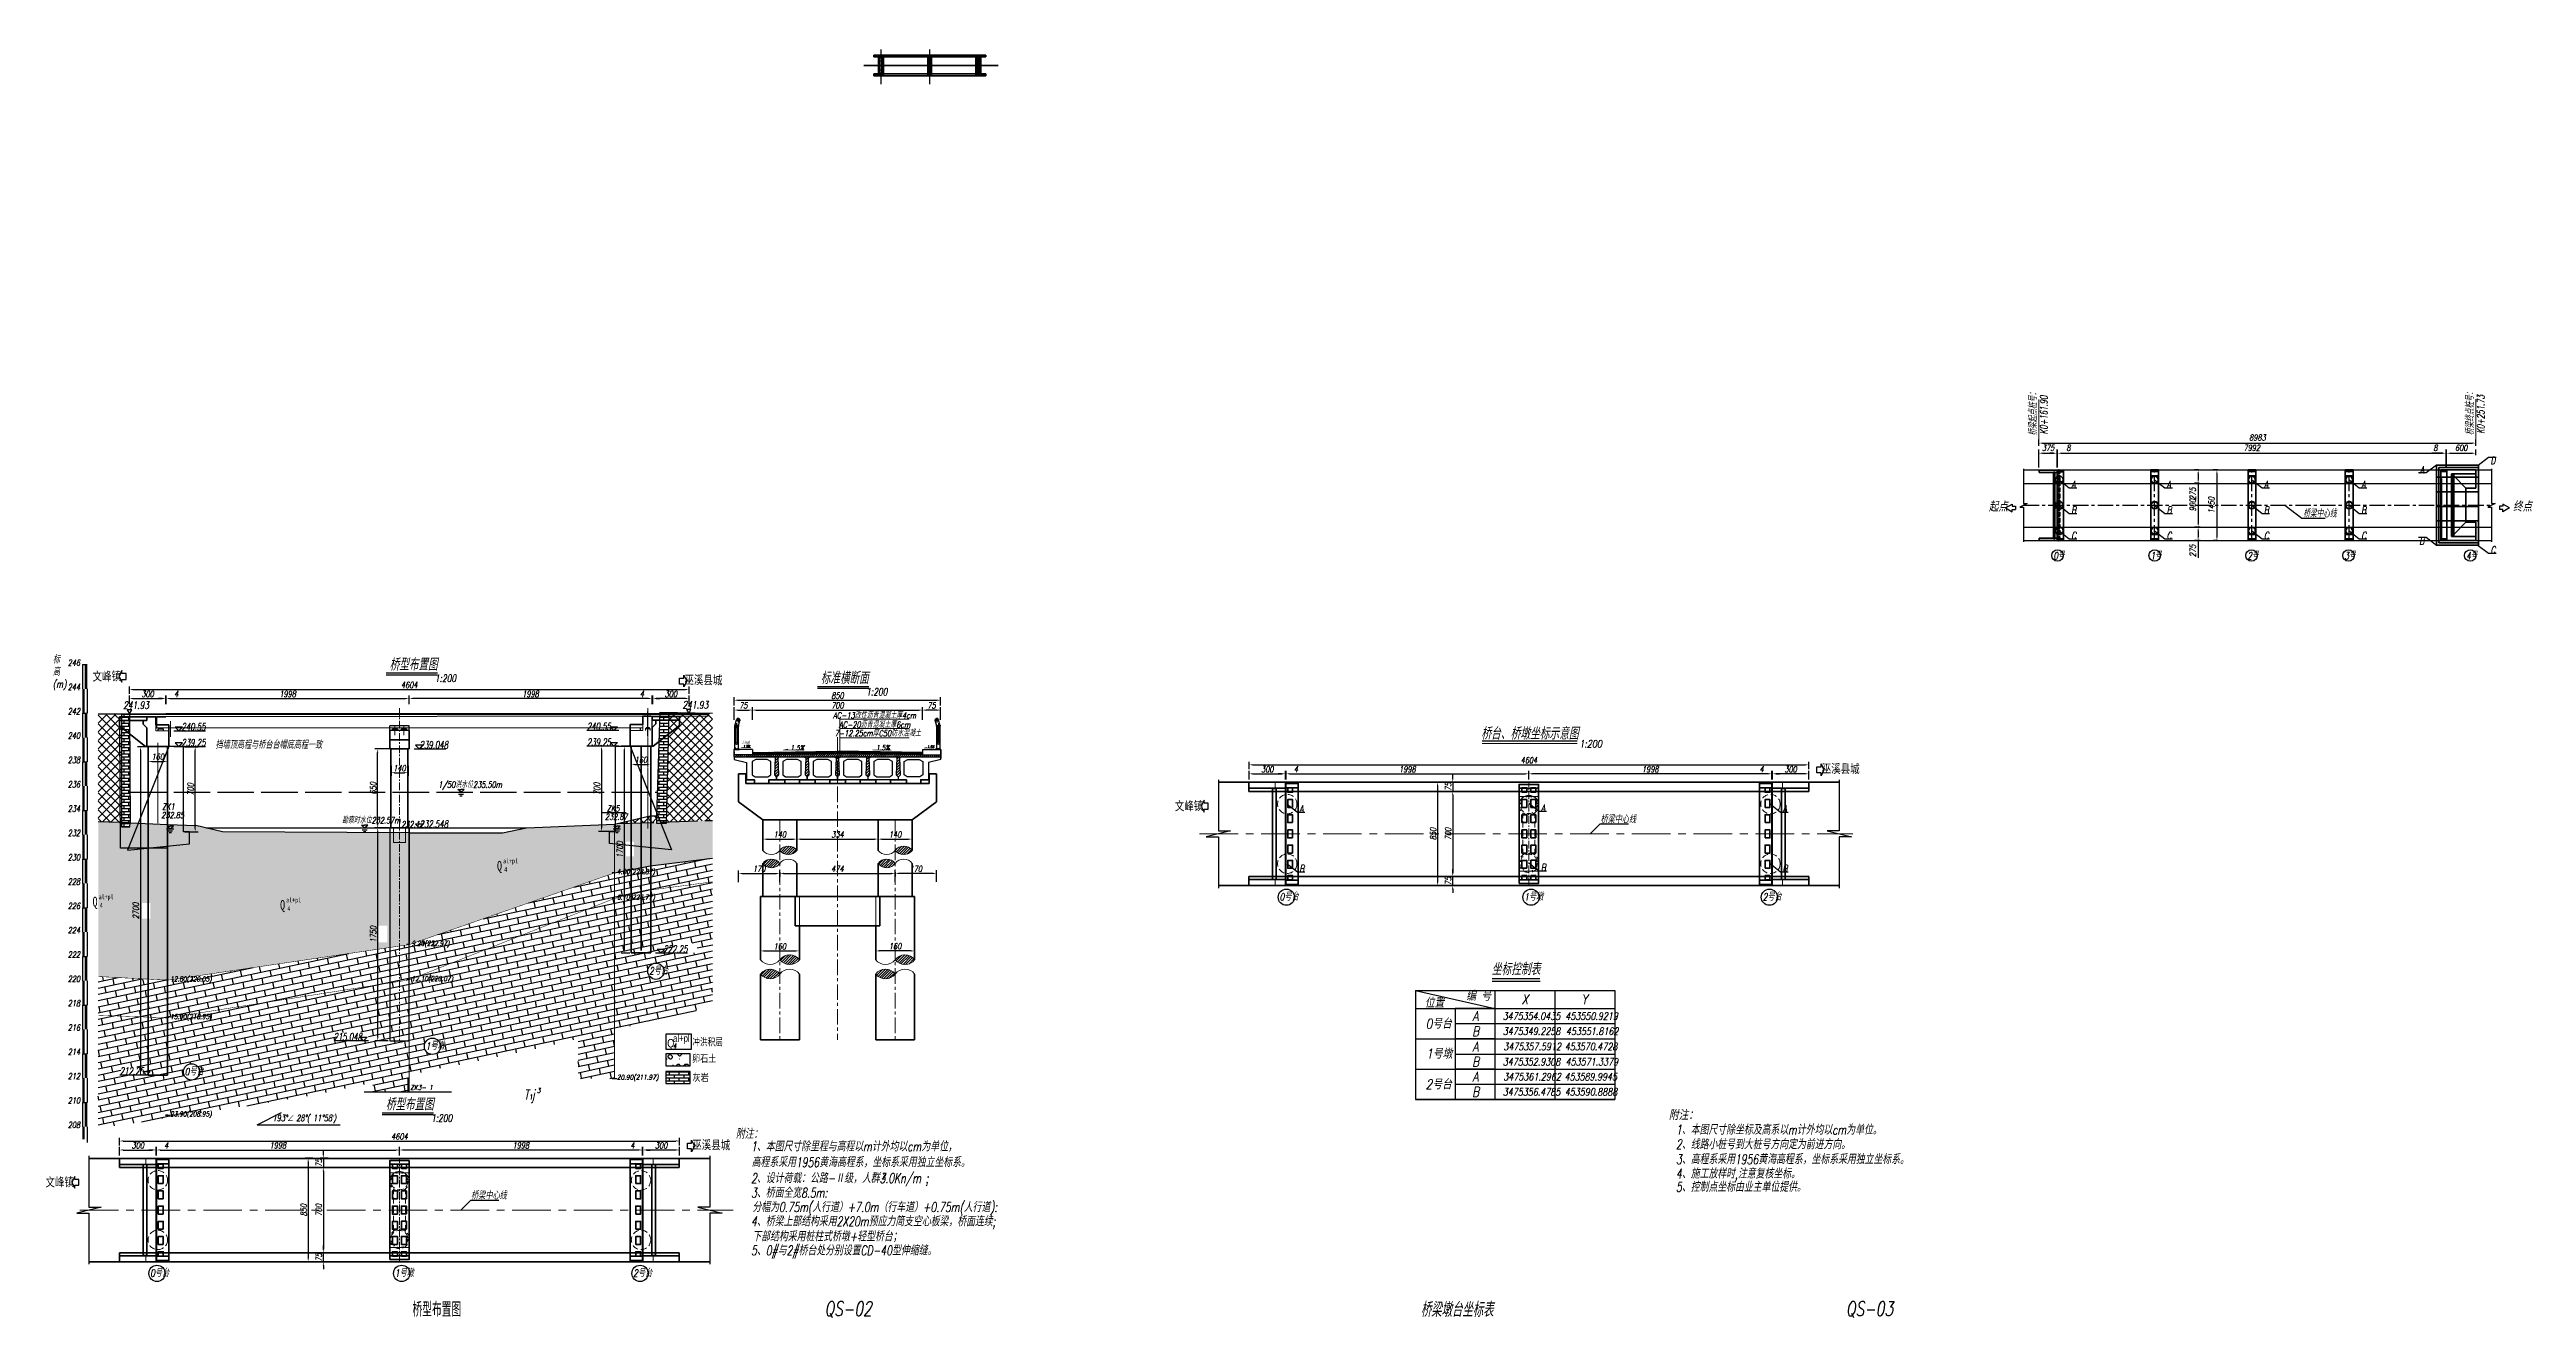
# Model space of a CAD drawing. Header units: millimetres. Extents: x -513 to 23624, y -721 to 12066.
# Drawn here: x 1670 to 2688, y -721 to -199 of the extents above; entities that cross this region are included whole.
import ezdxf
from ezdxf.enums import TextEntityAlignment as Align

# ---------------------------------------------------------------- set-up
doc = ezdxf.new("R2010")
doc.units = ezdxf.units.MM
for name, pattern in [('ACAD_ISO04W100', [30, 24, -3, 0, -3]), ('ACAD_ISO10W100', [18, 12, -3, 0, -3]), ('CENTER', [50.8, 31.75, -6.35, 6.35, -6.35]), ('DASHED', [19.05, 12.7, -6.35]), ('x-tc', [18, 15, -3])]:
    doc.linetypes.add(name, pattern=pattern)
for name, color, linetype in [('4', 1, 'Continuous'), ('C20', 7, 'Continuous'), ('C35', 1, 'Continuous'), ('TXT', 7, 'Continuous'), ('图框', 7, 'Continuous'), ('地下水', 5, 'Continuous'), ('地形线', 7, 'Continuous'), ('文字层', 7, 'Continuous'), ('桥型', 1, 'Continuous'), ('水位', 6, 'Continuous')]:
    doc.layers.add(name, color=color, linetype=linetype)
for name, color, linetype, lineweight in [('Dim', 7, 'Continuous', 18), ('填充', 4, 'Continuous', 15), ('构造虚线', 6, 'DASHED', 20), ('标注', 3, 'Continuous', 15), ('结构轮廓', 1, 'Continuous', 35), ('轴线', 2, 'CENTER', 15), ('钢筋', 1, 'Continuous', 35)]:
    doc.layers.add(name, color=color, linetype=linetype, lineweight=lineweight)
doc.styles.add('ffdb', font='italc1.shx', dxfattribs={"width": 0.7, "bigfont": 'fsdb.shx'})
doc.styles.add('fsdb', font='italc1.shx', dxfattribs={"width": 0.75, "bigfont": 'fsdb.shx'})
doc.styles.add('HH', font='italc1.shx', dxfattribs={"width": 0.75, "oblique": 0.75, "height": 5, "bigfont": 'fsdb.shx'})
doc.styles.add('HZ', font='fsdb_e.shx', dxfattribs={"width": 0.75, "height": 3.5, "bigfont": 'fsdb.shx'})
doc.styles.get("Standard").update_dxf_attribs({"font": 'italc1.shx', "width": 0.75, "bigfont": 'fsdb.shx'})
doc.styles.add('TK', font='fsdb_e.shx', dxfattribs={"width": 0.75, "height": 3.5, "bigfont": 'fsdb.shx'})
doc.styles.add('xdb', font='italc1.shx', dxfattribs={"width": 0.75, "bigfont": 'fsdb.shx'})
doc.styles.add('宋体', font='italc1.shx', dxfattribs={"width": 0.75, "bigfont": 'fsdb.shx'})
doc.styles.add('桥梁', font='fsdb_e.shx', dxfattribs={"width": 0.75, "bigfont": 'fsdb.shx'})
doc.linetypes.add('x-bzh', pattern='A,0,-0.35,[138,ltypeshp.shx,S=0.3,R=0,X=-0.35,Y=0],-2.65', length=3)
doc.dimstyles.new('1-500', dxfattribs={"dimtxt": 2.5, "dimasz": 1.5, "dimexe": 1.5, "dimexo": 1.5, "dimgap": 1, "dimtad": 1, "dimlfac": 50, "dimdsep": 46, "dimtxsty": 'xdb', "dimcen": 2.5, "dimadec": 0, "dimazin": 0, "dimtfac": 1, "dimtmove": 0, "dimatfit": 3, "dimfxl": 0, "dimarcsym": 0})
doc.dimstyles.new('ISO-25', dxfattribs={"dimtxt": 2.5, "dimasz": 2.5, "dimexe": 1.25, "dimexo": 0.625, "dimtad": 1, "dimdsep": 46, "dimtxsty": 'Standard', "dimcen": 2.5, "dimadec": 0, "dimazin": 0, "dimtfac": 1, "dimtmove": 0, "dimatfit": 3, "dimfxl": 0, "dimarcsym": 0})
pattern_1 = [(45, (1668.3113, -663.6505), (-1.767767, 1.767767), []), (135, (1668.3113, -663.6505), (-1.767767, -1.767767), [])]
pattern_2 = [(11.9783, (1668.3113, -663.6505), (-0.518852, 2.445566), []), (101.9783, (1668.3113, -663.6505), (-4.43176, 1.6154), [2.5, -2.5])]
pattern_3 = [(0, (1668.3113, -663.6505), (0, 1.25), []), (90, (1668.3113, -663.6505), (-2, 1.25), [1.25, -1.25])]
pattern_4 = [(45, (1887.3147, -677.8884), (-0.53033, 0.53033), [])]
pattern_5 = [(45, (1887.3147, -672.5872), (-0.53033, 0.53033), [])]
pattern_6 = [(45, (1934.7147, -672.5872), (-0.53033, 0.53033), [])]

msp = doc.modelspace()

# ---------------------------------------------------------------- texts
at = {"style": 'xdb'}
for s, height, width, p in [('起点', 4, 0.75, (2467.10641, -389.1101)), ('终点', 4, 0.75, (2682.67012, -389.1101)), ('桥梁中心线', 3, 0.7, (2596.45956, -391.50659)), ('0号', 3, 0.7, (2493.7651, -408.81166)), ('1号', 3, 0.7, (2533.69312, -408.81166)), ('2号', 3, 0.7, (2573.55364, -408.81166)), ('3号', 3, 0.7, (2613.41364, -408.81166)), ('4号', 3, 0.7, (2663.48237, -408.81166))]:
    msp.add_text(s, height=height, dxfattribs=dict(at, width=width)).set_placement(p)
at = {"color": 7, "style": '桥梁', "width": 0.75}
for s, rotation, p in [('文峰镇', 0.7448, (1693.27432, -458.98238)), ('巫溪县城', 359.2552, (1938.54245, -460.51387)), ('巫溪县城', 359.2552, (1941.76279, -651.65417)), ('文峰镇', 0.7448, (1673.86015, -666.94872))]:
    msp.add_text(s, height=4, rotation=rotation, dxfattribs=at).set_placement(p, align=Align.CENTER)
at = {"color": 7, "linetype": 'Continuous', "width": 0.75}
for s, style, p in [('241.93', 'fsdb', (1699.96453, -470.24603)), ('241.93', 'fsdb', (1929.96404, -470.0887)), ('挡墙顶高程与桥台台帽底高程一致', '宋体', (1737.9031, -486.58806)), ('0号台', '宋体', (2175.50887, -549.04482)), ('1号墩', '宋体', (2276.11953, -549.04482)), ('2号台', '宋体', (2374.14733, -549.04482)), ('2号台', '宋体', (1916.23174, -579.47785)), ('1号墩', '宋体', (1824.36027, -610.33928)), ('0号台', '宋体', (1725.26581, -620.86848)), ('桥梁中心线', '宋体', (1843.00148, -671.87207)), ('0号台', '宋体', (1711.07366, -703.69943)), ('1号墩', '宋体', (1811.68432, -703.69943)), ('2号台', '宋体', (1909.71212, -703.69943))]:
    msp.add_text(s, height=3, dxfattribs=dict(at, style=style)).set_placement(p)
at = {"color": 7, "linetype": 'Continuous', "style": '宋体', "width": 0.7}
for s, p in [('240.55', (1728.87351, -477.62547)), ('240.55', (1895.61283, -477.46262)), ('239.25', (1728.87351, -484.12547)), ('239.048', (1827.72351, -485.0353)), ('239.25', (1895.61283, -483.96262)), ('232.548', (1827.72351, -517.56229)), ('222.25', (1927.07351, -568.96262)), ('215.048', (1792.33053, -605.06229)), ('212.25', (1703.54879, -619.12547))]:
    msp.add_text(s, height=3, dxfattribs=at).set_placement(p, align=Align.MIDDLE_CENTER)
at = {"linetype": 'Continuous', "width": 0.75}
for s, height, p in [('T', 4, (1864.7702, -630.80554)), ('1', 2, (1866.84587, -630.80554)), ('j', 4, (1867.88371, -630.80554)), ('3', 2, (1870.09169, -628.11695))]:
    msp.add_text(s, height=height, dxfattribs=at).set_placement(p)
at = {"color": 7, "style": 'xdb', "width": 0.7}
for s, p in [('1、本图尺寸除坐标及高系以m计外均以cm为单位。', (2338.5039, -645.24395)), ('附注：', (1951.87032, -646.94287, -266.078)), ('    1、本图尺寸除里程与高程以m计外均以cm为单位，', (1949.81063, -652.11489, -266.078)), ('2、线路小桩号到大桩号方向定为前进方向。', (2338.5039, -651.24395)), ('    2、设计荷载：公路-Ⅱ级，人群3.0Kn/m ;', (1949.81063, -665.15299, -266.078)), ('高程系采用1956黄海高程系，坐标系采用独立坐标系。', (1958.39075, -658.59328, -266.078)), ('3、高程系采用1956黄海高程系，坐标系采用独立坐标系。', (2338.5039, -657.38433)), ('4、施工放样时,注意复核坐标。', (2338.5039, -663.28283)), ('    3、桥面全宽8.5m:', (1949.81063, -671.15618, -266.078)), ('5、控制点坐标由业主单位提供。', (2338.5039, -668.74814)), ('    4、桥梁上部结构采用2X20m预应力简支空心板梁，桥面连续;', (1949.81063, -682.90586, -266.078)), ('分幅为0.75m(人行道）+7.0m（行车道）+0.75m(人行道):', (1958.7061, -677.05102, -266.078)), ('    5、0#与2#桥台处分别设置CD-40型伸缩缝。', (1949.81063, -694.85639, -266.078)), ('下部结构采用桩柱式桥墩+轻型桥台；', (1958.65886, -689.09545, -266.078))]:
    msp.add_text(s, height=4, dxfattribs=at).set_placement(p)
at = {"style": 'xdb'}
for s, insert, char_height, width, attachment_point in [('D', (2673.4264, -369.61896), 3, 0.544519, 7), ('A', (2500.99075, -376.51067), 3, 0.544519, 1), ('A', (2540.27075, -376.51067), 3, 0.544519, 1), ('A', (2580.27075, -376.51067), 3, 0.544519, 1), ('A', (2620.27075, -376.51067), 3, 0.544519, 1), ('A', (2646.18581, -370.4049), 3, 0.544519, 3), ('B', (2500.99075, -387.01067), 3, 0.544519, 1), ('B', (2540.27075, -387.01067), 3, 0.544519, 1), ('B', (2580.27075, -387.01067), 3, 0.544519, 1), ('B', (2620.27075, -387.01067), 3, 0.544519, 1), ('C', (2500.99075, -397.51067), 3, 0.544519, 1), ('C', (2540.27075, -397.51067), 3, 0.544519, 1), ('C', (2580.27075, -397.51067), 3, 0.544519, 1), ('C', (2620.27075, -397.51067), 3, 0.544519, 1), ('B', (2646.18581, -402.61896), 3, 0.544519, 9), ('C', (2673.4264, -403.4049), 3, 0.544519, 1), ('标', (1671.04569, -448.54017), 3, 6, 1), ('高', (1671.04569, -453.54017), 3, 6, 1), ('(m)', (1671.04569, -458.54017), 3, 18, 1), ('246', (1677.17348, -450.00047), 2.5, 15, 1), ('244', (1677.17348, -460.00047), 2.5, 15, 1), ('242', (1677.17348, -470.00047), 2.5, 15, 1), ('240', (1677.17348, -480.00047), 2.5, 15, 1), ('238', (1677.17348, -490.00047), 2.5, 15, 1), ('236', (1677.17348, -500.00047), 2.5, 15, 1), ('234', (1677.17348, -510.00047), 2.5, 15, 1), ('A', (2183.591, -509.87908), 3, 0.544519, 1), ('A', (2282.941, -509.47908), 3, 0.544519, 1), ('A', (2382.291, -509.87908), 3, 0.544519, 1), ('232', (1677.17348, -520.00047), 2.5, 15, 1), ('230', (1677.17348, -530.00047), 2.5, 15, 1), ('B', (2183.591, -534.37908), 3, 0.544519, 1), ('B', (2282.941, -533.97908), 3, 0.544519, 1), ('B', (2382.291, -534.37908), 3, 0.544519, 1), ('228', (1677.17348, -540.00047), 2.5, 15, 1), ('226', (1677.17348, -550.00047), 2.5, 15, 1), ('224', (1677.17348, -560.00047), 2.5, 15, 1), ('222', (1677.17348, -570.00047), 2.5, 15, 1), ('220', (1677.17348, -580.00047), 2.5, 15, 1), ('218', (1677.17348, -590.00047), 2.5, 15, 1), ('216', (1677.17348, -600.00047), 2.5, 15, 1), ('214', (1677.17348, -610.00047), 2.5, 15, 1), ('212', (1677.17348, -620.00047), 2.5, 15, 1), ('210', (1677.17348, -630.00047), 2.5, 15, 1), ('208', (1677.17348, -640.00047), 2.5, 15, 1), ('2', (2011.84582, -661.06146), 2.5, 0.7165437, 1)]:
    msp.add_mtext(s, dxfattribs=dict(at, insert=insert, char_height=char_height, width=width, attachment_point=attachment_point))
at = {"char_height": 2.5, "attachment_point": 1, "rotation": 359.99999846, "style": 'xdb'}
for s, insert, width in [('ZK1', (1715.96639, -509.16973), 15), ('232.85', (1715.67031, -512.66124), 30)]:
    msp.add_mtext(s, dxfattribs=dict(at, insert=insert, width=width))
at = {"color": 7, "linetype": 'Continuous', "char_height": 2.5, "attachment_point": 1, "rotation": 359.99999846, "style": 'xdb'}
for s, insert, width in [('232.17', (1814.2889, -516.45911), 30), ('232.87', (1898.08026, -513.33757), 30), ('ZK5', (1898.88477, -509.9371), 15)]:
    msp.add_mtext(s, dxfattribs=dict(at, insert=insert, width=width))
at = {"color": 7, "linetype": 'Continuous', "attachment_point": 1}
for s, insert, char_height, width, style in [('{\\fSimSun|b0|i0|c134|p2;Q}', (1853.69381, -532.72159), 4, 8, '宋体'), ('{\\fSimSun|b0|i0|c134|p2;al+pl}', (1856.19381, -531.72159), 2, 20, '宋体'), ('{\\fSimSun|b0|i0|c134|p2;4}', (1856.69381, -535.22159), 2, 4, '宋体'), ('4.00(228.87)', (1903.01134, -536.15047), 2, 48, 'xdb'), ('{\\fSimSun|b0|i0|c134|p2;Q}', (1687.38097, -547.47738), 4, 8, '宋体'), ('{\\fSimSun|b0|i0|c134|p2;al+pl}', (1689.88097, -546.47738), 2, 20, '宋体'), ('{\\fSimSun|b0|i0|c134|p2;Q}', (1764.4947, -548.80022), 4, 8, '宋体'), ('{\\fSimSun|b0|i0|c134|p2;al+pl}', (1766.9947, -547.80022), 2, 20, '宋体'), ('6.10(226.77)', (1903.01134, -546.65047), 2, 48, 'xdb'), ('{\\fSimSun|b0|i0|c134|p2;4}', (1690.38097, -549.97738), 2, 4, '宋体'), ('{\\fSimSun|b0|i0|c134|p2;4}', (1767.4947, -551.30022), 2, 4, '宋体'), ('9.20(222.97)', (1818.56134, -565.65047), 2, 48, 'xdb'), ('12.80(220.05)', (1719.31134, -580.25047), 2, 52, 'xdb'), ('12.10(220.07)', (1818.56134, -580.15047), 2, 52, 'xdb'), ('15.90(216.95)', (1719.31134, -595.75047), 2, 52, 'xdb'), ('20.90(211.97)', (1903.01134, -620.65047), 2, 52, 'xdb'), ('ZK3- 1', (1818.06134, -624.90047), 2, 24, 'xdb'), ('23.90(208.95)', (1719.31134, -635.75047), 2, 52, 'xdb'), (' 193°∠ 28°( 11°58′)', (1760.07385, -637.18314), 2.5, 95, 'xdb')]:
    msp.add_mtext(s, dxfattribs=dict(at, insert=insert, char_height=char_height, width=width, style=style))
at = {"color": 7, "insert": (1925.98065, -607.81159), "char_height": 2, "width": 7.7316416, "attachment_point": 1, "style": '宋体'}
msp.add_mtext('4', dxfattribs=at)
at = {"layer": '4', "color": 7}
for s, height, style, width, p in [('Q', 3.5, 'HZ', 0.8, (1923.67231, -609.42209)), ('al+pl', 3, 'HZ', 0.8, (1926.0492, -607.12991)), ('冲洪积层', 3, 'HZ', 0.8, (1934.0468, -608.91685)), ('卵石土', 3, 'TK', 0.85, (1933.89093, -615.74134)), ('灰岩', 3, 'TK', 0.85, (1934.08924, -623.55967))]:
    msp.add_text(s, height=height, dxfattribs=dict(at, style=style, width=width)).set_placement(p)
at = {"layer": 'Dim', "color": 7, "style": 'ffdb', "width": 0.7}
for s, p in [('桥梁起点桩号：', (2486.94325, -357.9042)), ('桥梁终点桩号：', (2666.60325, -357.65253))]:
    msp.add_text(s, height=3, rotation=90, dxfattribs=at).set_placement(p)
for s, p in [('K0+161.90', (2488.26228, -357.38002)), ('K0+251.73', (2667.92228, -357.12835))]:
    msp.add_text(s, height=3, rotation=90, dxfattribs=at).set_placement(p, align=Align.TOP_LEFT)
at = {"layer": 'Dim', "style": 'HH', "oblique": 0.75, "width": 0.75}
for s, p in [('AC-13改性沥青混凝土厚4cm', (2008.96154, -472.59069)), ('7-12.25cm厚C50防水混凝土', (2010.26883, -479.94364)), ('AC-20沥青混凝土厚6cm', (2008.96154, -476.41825))]:
    msp.add_text(s, height=2.5, dxfattribs=at).set_placement(p, align=Align.MIDDLE)
at = {"layer": 'Dim', "style": 'ffdb', "width": 0.8}
for s, height, p in [('桥台、桥墩坐标示意图', 5, (2258.38864, -482.84193)), ('1:200', 3, (2298.7621, -486.10266))]:
    msp.add_text(s, height=height, dxfattribs=at).set_placement(p)
at = {"layer": 'Dim', "style": 'HH', "oblique": 0.75, "width": 0.75}
msp.add_text('人行道', height=1.125, dxfattribs=at).set_placement((1954.30356, -484.76171))
at = {"layer": 'TXT', "linetype": 'Continuous', "style": 'ffdb', "width": 0.8}
msp.add_text('坐标控制表', height=5, dxfattribs=at).set_placement((2272.68943, -579.70786), align=Align.CENTER)
at = {"layer": 'TXT', "color": 7, "style": 'ffdb', "width": 0.8}
for s, height, p in [('位置 ', 4, (2235.16669, -593.0821)), ('编 号', 4, (2252.20689, -590.22028)), ('X', 4, (2275.02422, -591.61944)), ('Y', 4, (2299.65151, -591.61944)), ('0号台', 4, (2235.54981, -601.645)), ('A', 4, (2254.82376, -598.53234)), ('B', 4, (2254.67138, -604.76857)), ('3475354.0435', 3, (2267.24009, -598.04028)), ('453550.9219', 3, (2293.02294, -598.04028)), ('1号墩', 4, (2235.73458, -614.01745)), ('A', 4, (2254.82376, -611.04535)), ('3475349.2258', 3, (2267.27819, -604.2765)), ('3475357.5912', 3, (2267.54486, -610.55329)), ('453570.4728', 3, (2292.79437, -610.55329)), ('453551.8162', 3, (2293.21342, -604.2765)), ('A', 4, (2254.82376, -623.43667)), ('B', 4, (2254.67138, -617.28158)), ('3475352.9308 ', 3, (2267.27819, -616.78951)), ('3475361.2962', 3, (2267.50676, -622.9446)), ('453589.9945', 3, (2292.68008, -622.9446)), ('453571.3379', 3, (2293.09913, -616.78951)), ('2号台', 4, (2235.54981, -626.58989)), ('B', 4, (2254.67138, -629.67289)), ('3475356.4785', 3, (2267.27819, -629.18083)), (' 453590.8888', 3, (2291.11818, -629.18083))]:
    msp.add_text(s, height=height, dxfattribs=at).set_placement(p)
at = {"layer": 'TXT', "color": 0}
for s, height, style, width, p in [('附注：', 4, 'ffdb', 0.8, (2335.5039, -639.24395)), ('QS-02', 6, '宋体', 0.7, (1988.33418, -719.8061)), ('桥梁墩台坐标表', 6, '宋体', 0.75, (2233.46543, -720.20253)), ('QS-03', 6, '宋体', 0.7, (2408.33418, -719.8061))]:
    msp.add_text(s, height=height, dxfattribs=dict(at, style=style, width=width)).set_placement(p)
at = {"layer": '图框', "linetype": 'Continuous', "style": 'xdb', "width": 0.75}
msp.add_text('标准横断面', height=5, dxfattribs=at).set_placement((1986.77898, -460.01832))
at = {"layer": '图框', "color": 0, "style": 'TK', "width": 0.7}
msp.add_text('桥型布置图', height=6, dxfattribs=at).set_placement((1828.93418, -720.12753), align=Align.CENTER)
at = {"layer": '图框', "attachment_point": 1, "style": 'xdb'}
for s, insert, char_height, width in [('桥型布置图', (1809.50061, -449.49525), 5, 84), ('1:200', (1828.16803, -456.15666), 3, 100), ('1:200', (2005.54015, -461.67973), 3, 100), ('桥型布置图', (1807.91732, -630.30366), 5, 84), ('1:200', (1826.58474, -636.96507), 3, 100)]:
    msp.add_mtext(s, dxfattribs=dict(at, insert=insert, char_height=char_height, width=width))
at = {"layer": '地下水', "color": 7, "char_height": 2.5, "width": 31.7, "attachment_point": 1}
for s, insert in [('1/50洪水位235.50m', (1829.57454, -500.13906)), ('勘察时水位232.57m', (1789.94656, -514.78906))]:
    msp.add_mtext(s, dxfattribs=dict(at, insert=insert))
at = {"layer": '标注', "color": 6, "width": 0.8}
for p in [(1954.90622, -486.17277), (2030.67512, -486.31522)]:
    msp.add_text('1.5%%%', height=1, dxfattribs=at).set_placement(p)
for rotation, p in [(359.67299033, (1974.3589, -487.20098)), (0.36150604, (2009.59108, -487.21082))]:
    msp.add_text('1.5%%%', height=2, rotation=rotation, dxfattribs=at).set_placement(p)

# ---------------------------------------------------------------- blocks, each defined once
blk = doc.blocks.new('地下水标记(剖面)')
at = {"layer": '文字层', "color": 7, "linetype": 'Continuous'}
for p, q in [((-1.5, 0), (1.5, 0)), ((0, 0), (-1.3, 1.1)), ((-1.3, 1.1), (0, 1.1)), ((0, 0), (1.3, 1.1)), ((1.3, 1.1), (0, 1.1)), ((-1, -0.8), (1, -0.8)), ((-0.5, -1.5), (0.5, -1.5))]:
    blk.add_line(p, q, dxfattribs=at)
blk = doc.blocks.new('rreree')
at = {"layer": '构造虚线', "ltscale": 9.84252}
blk.add_line((1847.47, -81.94), (1847.47, -82.44), dxfattribs=at)
at = {"layer": '构造虚线', "ltscale": 19.685039}
blk.add_line((1848.52, -82.44), (1847.47, -82.44), dxfattribs=at)
at = {"layer": '桥型'}
for p, q in [((1846.82, -81.28), (1847.47, -81.28)), ((1847.47, -81.94), (1848.52, -81.94)), ((1848.52, -82.44), (1848.52, -82.44))]:
    blk.add_line(p, q, dxfattribs=at)
at = {"layer": '桥型', "ltscale": 2.952756}
blk.add_line((1847.66, -82.44), (1847.66, -82.29), dxfattribs=at)
at = {"layer": '结构轮廓'}
for p, q in [((1844.47, -81.29), (1847.47, -81.28)), ((1844.47, -82.04), (1844.47, -81.29)), ((1844.47, -81.3), (1846.72, -81.3)), ((1846.72, -81.6), (1846.72, -81.28)), ((1847.47, -81.28), (1847.47, -81.94)), ((1846.72, -81.6), (1844.47, -81.6)), ((1846.62, -83.74), (1844.47, -82.04)), ((1846.42, -81.9), (1846.42, -81.6)), ((1846.72, -82.2), (1846.42, -81.9)), ((1846.72, -82.44), (1846.72, -82.2)), ((1846.72, -82.44), (1846.72, -83.74)), ((1847.47, -81.94), (1848.52, -81.94)), ((1847.47, -81.94), (1848.52, -81.94)), ((1848.52, -81.94), (1848.52, -82.44)), ((1848.52, -82.44), (1848.52, -82.44)), ((1848.52, -82.44), (1848.52, -83.74)), ((1846.72, -83.74), (1846.62, -83.74)), ((1848.52, -83.74), (1846.72, -83.74)), ((1846.72, -83.74), (1846.72, -83.74)), ((1846.72, -83.74), (1846.72, -83.74))]:
    blk.add_line(p, q, dxfattribs=at)
blk = doc.blocks.new('*D53')
at = {"color": 0, "linetype": 'Continuous', "lineweight": -2, "transparency": 16777216}
for p, q in [((1951.2, -474.7), (1951.2, -469.5)), ((1952.7, -470.7), (1957.2, -470.7)), ((1958.7, -474.7), (1958.7, -469.5))]:
    blk.add_line(p, q, dxfattribs=at)
at = {"color": 0, "linetype": 'Continuous', "transparency": 16777216}
for points in [[(1952.7, -470.5), (1952.7, -471), (1951.2, -470.7)], [(1957.2, -470.5), (1957.2, -471), (1958.7, -470.7)]]:
    blk.add_solid(points, dxfattribs=at)
at = {"layer": 'Defpoints', "color": 0, "linetype": 'Continuous', "transparency": 16777216}
for p in [(1951.2, -475.4), (1958.7, -470.7), (1958.7, -475.4)]:
    blk.add_point(p, dxfattribs=at)
at = {"color": 0, "linetype": 'Continuous', "transparency": 16777216, "insert": (1955, -468.8), "char_height": 2.5, "attachment_point": 5}
blk.add_mtext('75', dxfattribs=at)
blk = doc.blocks.new('*D54')
at = {"color": 0, "linetype": 'Continuous', "lineweight": -2, "transparency": 16777216}
for p, q in [((2028.6, -474.7), (2028.6, -469.5)), ((2034.6, -470.7), (2030.1, -470.7)), ((2036.1, -474.7), (2036.1, -469.5))]:
    blk.add_line(p, q, dxfattribs=at)
at = {"color": 0, "linetype": 'Continuous', "transparency": 16777216}
for points in [[(2030.1, -470.5), (2030.1, -471), (2028.6, -470.7)], [(2034.6, -470.5), (2034.6, -471), (2036.1, -470.7)]]:
    blk.add_solid(points, dxfattribs=at)
at = {"layer": 'Defpoints', "color": 0, "linetype": 'Continuous', "transparency": 16777216}
for p in [(2028.6, -470.7), (2028.6, -475.4), (2036.1, -475.4)]:
    blk.add_point(p, dxfattribs=at)
at = {"color": 0, "linetype": 'Continuous', "transparency": 16777216, "insert": (2032.4, -468.8), "char_height": 2.5, "attachment_point": 5}
blk.add_mtext('75', dxfattribs=at)
blk = doc.blocks.new('*D55')
at = {"color": 0, "linetype": 'Continuous', "lineweight": -2, "transparency": 16777216}
for p, q in [((1958.7, -474.7), (1958.7, -469.5)), ((1960.2, -470.7), (2027.1, -470.7)), ((2028.6, -474.7), (2028.6, -469.5))]:
    blk.add_line(p, q, dxfattribs=at)
at = {"color": 0, "linetype": 'Continuous', "transparency": 16777216}
for points in [[(1960.2, -470.5), (1960.2, -471), (1958.7, -470.7)], [(2027.1, -470.5), (2027.1, -471), (2028.6, -470.7)]]:
    blk.add_solid(points, dxfattribs=at)
at = {"layer": 'Defpoints', "color": 0, "linetype": 'Continuous', "transparency": 16777216}
for p in [(1958.7, -475.4), (2028.6, -470.7), (2028.6, -475.4)]:
    blk.add_point(p, dxfattribs=at)
at = {"color": 0, "linetype": 'Continuous', "transparency": 16777216, "insert": (1993.7, -468.8), "char_height": 2.5, "attachment_point": 5}
blk.add_mtext('700', dxfattribs=at)
blk = doc.blocks.new('*D56')
at = {"color": 0, "linetype": 'Continuous', "lineweight": -2, "transparency": 16777216}
for p, q in [((1951.2, -468.8), (1951.2, -465.4)), ((1952.7, -466.7), (2034.6, -466.7)), ((2036.1, -468.8), (2036.1, -465.4))]:
    blk.add_line(p, q, dxfattribs=at)
at = {"color": 0, "linetype": 'Continuous', "transparency": 16777216}
for points in [[(1952.7, -466.4), (1952.7, -466.9), (1951.2, -466.7)], [(2034.6, -466.4), (2034.6, -466.9), (2036.1, -466.7)]]:
    blk.add_solid(points, dxfattribs=at)
at = {"layer": 'Defpoints', "color": 0, "linetype": 'Continuous', "transparency": 16777216}
for p in [(2036.1, -466.7), (1951.2, -469.5), (2036.1, -469.5)]:
    blk.add_point(p, dxfattribs=at)
at = {"color": 0, "linetype": 'Continuous', "transparency": 16777216, "insert": (1993.7, -464.8), "char_height": 2.5, "attachment_point": 5}
blk.add_mtext('850', dxfattribs=at)
blk = doc.blocks.new('*D57')
at = {"color": 0, "linetype": 'Continuous', "lineweight": -2, "transparency": 16777216}
for p, q in [((1702.5, -468.3), (1702.5, -464.7)), ((1704, -466), (1716, -466)), ((1717.5, -468.3), (1717.5, -464.7))]:
    blk.add_line(p, q, dxfattribs=at)
at = {"color": 0, "linetype": 'Continuous', "transparency": 16777216}
for points in [[(1704, -465.7), (1704, -466.2), (1702.5, -466)], [(1716, -465.7), (1716, -466.2), (1717.5, -466)]]:
    blk.add_solid(points, dxfattribs=at)
at = {"layer": 'Defpoints', "color": 0, "linetype": 'Continuous', "transparency": 16777216}
for p in [(1717.5, -466), (1702.5, -469), (1717.5, -469)]:
    blk.add_point(p, dxfattribs=at)
at = {"color": 0, "linetype": 'Continuous', "transparency": 16777216, "insert": (1710, -464.1), "char_height": 2.5, "attachment_point": 5}
blk.add_mtext('300', dxfattribs=at)
blk = doc.blocks.new('*D58')
at = {"color": 0, "linetype": 'Continuous', "lineweight": -2, "transparency": 16777216}
for p, q in [((1710.2, -490), (1710.2, -493.1)), ((1711.7, -491.8), (1716.7, -491.8)), ((1718.2, -490), (1718.2, -493.1))]:
    blk.add_line(p, q, dxfattribs=at)
at = {"color": 0, "linetype": 'Continuous', "transparency": 16777216}
for points in [[(1711.7, -491.6), (1711.7, -492.1), (1710.2, -491.8)], [(1716.7, -491.6), (1716.7, -492.1), (1718.2, -491.8)]]:
    blk.add_solid(points, dxfattribs=at)
at = {"layer": 'Defpoints', "color": 0, "linetype": 'Continuous', "transparency": 16777216}
for p in [(1710.2, -489.4), (1718.2, -489.4), (1718.2, -491.8)]:
    blk.add_point(p, dxfattribs=at)
at = {"color": 0, "linetype": 'Continuous', "transparency": 16777216, "insert": (1714.2, -489.9), "char_height": 2.5, "attachment_point": 5}
blk.add_mtext('160', dxfattribs=at)
blk = doc.blocks.new('*D59')
at = {"color": 0, "linetype": 'Continuous', "lineweight": -2, "transparency": 16777216}
for p, q in [((1716, -466), (1714.5, -466)), ((1717.5, -468.3), (1717.5, -464.7)), ((1717.5, -466), (1717.7, -466)), ((1717.7, -468.3), (1717.7, -464.7)), ((1719.2, -466), (1722.9, -466))]:
    blk.add_line(p, q, dxfattribs=at)
at = {"color": 0, "linetype": 'Continuous', "transparency": 16777216}
for points in [[(1716, -465.7), (1716, -466.2), (1717.5, -466)], [(1719.2, -465.7), (1719.2, -466.2), (1717.7, -466)]]:
    blk.add_solid(points, dxfattribs=at)
at = {"layer": 'Defpoints', "color": 0, "linetype": 'Continuous', "transparency": 16777216}
for p in [(1717.7, -466), (1717.5, -468.9), (1717.7, -468.9)]:
    blk.add_point(p, dxfattribs=at)
at = {"color": 0, "linetype": 'Continuous', "transparency": 16777216, "insert": (1721.8, -464.1), "char_height": 2.5, "attachment_point": 5}
blk.add_mtext('4', dxfattribs=at)
blk = doc.blocks.new('*D60')
at = {"color": 0, "linetype": 'Continuous', "lineweight": -2, "transparency": 16777216}
for p, q in [((1917.7, -468.3), (1917.7, -464.7)), ((1931.2, -466), (1919.2, -466)), ((1932.7, -468.3), (1932.7, -464.7))]:
    blk.add_line(p, q, dxfattribs=at)
at = {"color": 0, "linetype": 'Continuous', "transparency": 16777216}
for points in [[(1919.2, -465.7), (1919.2, -466.2), (1917.7, -466)], [(1931.2, -465.7), (1931.2, -466.2), (1932.7, -466)]]:
    blk.add_solid(points, dxfattribs=at)
at = {"layer": 'Defpoints', "color": 0, "linetype": 'Continuous', "transparency": 16777216}
for p in [(1917.7, -466), (1917.7, -469), (1932.7, -469)]:
    blk.add_point(p, dxfattribs=at)
at = {"color": 0, "linetype": 'Continuous', "transparency": 16777216, "insert": (1925.2, -464.1), "char_height": 2.5, "attachment_point": 5}
blk.add_mtext('300', dxfattribs=at)
blk = doc.blocks.new('*D61')
at = {"color": 0, "linetype": 'Continuous', "lineweight": -2, "transparency": 16777216}
for p, q in [((1916, -466), (1912.2, -466)), ((1917.5, -468.3), (1917.5, -464.7)), ((1917.7, -466), (1917.5, -466)), ((1917.7, -468.3), (1917.7, -464.7)), ((1919.2, -466), (1920.7, -466))]:
    blk.add_line(p, q, dxfattribs=at)
at = {"color": 0, "linetype": 'Continuous', "transparency": 16777216}
for points in [[(1916, -465.7), (1916, -466.2), (1917.5, -466)], [(1919.2, -465.7), (1919.2, -466.2), (1917.7, -466)]]:
    blk.add_solid(points, dxfattribs=at)
at = {"layer": 'Defpoints', "color": 0, "linetype": 'Continuous', "transparency": 16777216}
for p in [(1917.5, -466), (1917.5, -468.9), (1917.7, -468.9)]:
    blk.add_point(p, dxfattribs=at)
at = {"color": 0, "linetype": 'Continuous', "transparency": 16777216, "insert": (1913.3, -464.1), "char_height": 2.5, "attachment_point": 5}
blk.add_mtext('4', dxfattribs=at)
blk = doc.blocks.new('*D62')
at = {"color": 0, "linetype": 'Continuous', "lineweight": -2, "transparency": 16777216}
for p, q in [((1717.7, -468.3), (1717.7, -464.7)), ((1719.2, -466), (1816.1, -466)), ((1817.6, -468.3), (1817.6, -464.7))]:
    blk.add_line(p, q, dxfattribs=at)
at = {"color": 0, "linetype": 'Continuous', "transparency": 16777216}
for points in [[(1719.2, -465.7), (1719.2, -466.2), (1717.7, -466)], [(1816.1, -465.7), (1816.1, -466.2), (1817.6, -466)]]:
    blk.add_solid(points, dxfattribs=at)
at = {"layer": 'Defpoints', "color": 0, "linetype": 'Continuous', "transparency": 16777216}
for p in [(1817.6, -466), (1717.7, -469), (1817.6, -469)]:
    blk.add_point(p, dxfattribs=at)
at = {"color": 0, "linetype": 'Continuous', "transparency": 16777216, "insert": (1767.6, -464.1), "char_height": 2.5, "attachment_point": 5}
blk.add_mtext('1998', dxfattribs=at)
blk = doc.blocks.new('*D63')
at = {"color": 0, "linetype": 'Continuous', "lineweight": -2, "transparency": 16777216}
for p, q in [((1817.6, -468.3), (1817.6, -464.7)), ((1916, -466), (1819.1, -466)), ((1917.5, -468.3), (1917.5, -464.7))]:
    blk.add_line(p, q, dxfattribs=at)
at = {"color": 0, "linetype": 'Continuous', "transparency": 16777216}
for points in [[(1819.1, -465.7), (1819.1, -466.2), (1817.6, -466)], [(1916, -465.7), (1916, -466.2), (1917.5, -466)]]:
    blk.add_solid(points, dxfattribs=at)
at = {"layer": 'Defpoints', "color": 0, "linetype": 'Continuous', "transparency": 16777216}
for p in [(1817.6, -466), (1817.6, -469), (1917.5, -469)]:
    blk.add_point(p, dxfattribs=at)
at = {"color": 0, "linetype": 'Continuous', "transparency": 16777216, "insert": (1867.5, -464.1), "char_height": 2.5, "attachment_point": 5}
blk.add_mtext('1998', dxfattribs=at)
blk = doc.blocks.new('*D64')
at = {"color": 0, "linetype": 'Continuous', "lineweight": -2, "transparency": 16777216}
for p, q in [((1702.5, -464.1), (1702.5, -461)), ((1704, -462.3), (1931.2, -462.3)), ((1932.7, -464.1), (1932.7, -461))]:
    blk.add_line(p, q, dxfattribs=at)
at = {"color": 0, "linetype": 'Continuous', "transparency": 16777216}
for points in [[(1704, -462), (1704, -462.5), (1702.5, -462.3)], [(1931.2, -462), (1931.2, -462.5), (1932.7, -462.3)]]:
    blk.add_solid(points, dxfattribs=at)
at = {"layer": 'Defpoints', "color": 0, "linetype": 'Continuous', "transparency": 16777216}
for p in [(1702.5, -464.7), (1932.7, -462.3), (1932.7, -464.7)]:
    blk.add_point(p, dxfattribs=at)
at = {"color": 0, "linetype": 'Continuous', "transparency": 16777216, "insert": (1817.6, -460.4), "char_height": 2.5, "attachment_point": 5}
blk.add_mtext('4604', dxfattribs=at)
blk = doc.blocks.new('*D65')
at = {"color": 0, "linetype": 'Continuous', "lineweight": -2, "transparency": 16777216}
for p, q in [((1698.5, -653.9), (1698.5, -650.3)), ((1700, -651.6), (1712, -651.6)), ((1713.5, -653.9), (1713.5, -650.3))]:
    blk.add_line(p, q, dxfattribs=at)
at = {"color": 0, "linetype": 'Continuous', "transparency": 16777216}
for points in [[(1700, -651.3), (1700, -651.8), (1698.5, -651.6)], [(1712, -651.3), (1712, -651.8), (1713.5, -651.6)]]:
    blk.add_solid(points, dxfattribs=at)
at = {"layer": 'Defpoints', "color": 0, "linetype": 'Continuous', "transparency": 16777216}
for p in [(1713.5, -651.6), (1698.5, -654.6), (1713.5, -654.6)]:
    blk.add_point(p, dxfattribs=at)
at = {"color": 0, "linetype": 'Continuous', "transparency": 16777216, "insert": (1706, -649.7), "char_height": 2.5, "attachment_point": 5}
blk.add_mtext('300', dxfattribs=at)
blk = doc.blocks.new('*D66')
at = {"color": 0, "linetype": 'Continuous', "lineweight": -2, "transparency": 16777216}
for p, q in [((1712, -651.6), (1710.5, -651.6)), ((1713.5, -653.9), (1713.5, -650.3)), ((1713.5, -651.6), (1713.7, -651.6)), ((1713.7, -653.9), (1713.7, -650.3)), ((1715.2, -651.6), (1718.8, -651.6))]:
    blk.add_line(p, q, dxfattribs=at)
at = {"color": 0, "linetype": 'Continuous', "transparency": 16777216}
for points in [[(1712, -651.3), (1712, -651.8), (1713.5, -651.6)], [(1715.2, -651.3), (1715.2, -651.8), (1713.7, -651.6)]]:
    blk.add_solid(points, dxfattribs=at)
at = {"layer": 'Defpoints', "color": 0, "linetype": 'Continuous', "transparency": 16777216}
for p in [(1713.7, -651.6), (1713.5, -654.5), (1713.7, -654.5)]:
    blk.add_point(p, dxfattribs=at)
at = {"color": 0, "linetype": 'Continuous', "transparency": 16777216, "insert": (1717.7, -649.7), "char_height": 2.5, "attachment_point": 5}
blk.add_mtext('4', dxfattribs=at)
blk = doc.blocks.new('*D67')
at = {"color": 0, "linetype": 'Continuous', "lineweight": -2, "transparency": 16777216}
for p, q in [((1913.7, -653.9), (1913.7, -650.3)), ((1927.2, -651.6), (1915.2, -651.6)), ((1928.7, -653.9), (1928.7, -650.3))]:
    blk.add_line(p, q, dxfattribs=at)
at = {"color": 0, "linetype": 'Continuous', "transparency": 16777216}
for points in [[(1915.2, -651.3), (1915.2, -651.8), (1913.7, -651.6)], [(1927.2, -651.3), (1927.2, -651.8), (1928.7, -651.6)]]:
    blk.add_solid(points, dxfattribs=at)
at = {"layer": 'Defpoints', "color": 0, "linetype": 'Continuous', "transparency": 16777216}
for p in [(1913.7, -651.6), (1913.7, -654.6), (1928.7, -654.6)]:
    blk.add_point(p, dxfattribs=at)
at = {"color": 0, "linetype": 'Continuous', "transparency": 16777216, "insert": (1921.2, -649.7), "char_height": 2.5, "attachment_point": 5}
blk.add_mtext('300', dxfattribs=at)
blk = doc.blocks.new('*D68')
at = {"color": 0, "linetype": 'Continuous', "lineweight": -2, "transparency": 16777216}
for p, q in [((1912, -651.6), (1908.3, -651.6)), ((1913.5, -653.9), (1913.5, -650.3)), ((1913.7, -651.6), (1913.5, -651.6)), ((1913.7, -653.9), (1913.7, -650.3)), ((1915.2, -651.6), (1916.7, -651.6))]:
    blk.add_line(p, q, dxfattribs=at)
at = {"color": 0, "linetype": 'Continuous', "transparency": 16777216}
for points in [[(1912, -651.3), (1912, -651.8), (1913.5, -651.6)], [(1915.2, -651.3), (1915.2, -651.8), (1913.7, -651.6)]]:
    blk.add_solid(points, dxfattribs=at)
at = {"layer": 'Defpoints', "color": 0, "linetype": 'Continuous', "transparency": 16777216}
for p in [(1913.5, -651.6), (1913.5, -654.5), (1913.7, -654.5)]:
    blk.add_point(p, dxfattribs=at)
at = {"color": 0, "linetype": 'Continuous', "transparency": 16777216, "insert": (1909.4, -649.7), "char_height": 2.5, "attachment_point": 5}
blk.add_mtext('4', dxfattribs=at)
blk = doc.blocks.new('*D69')
at = {"color": 0, "linetype": 'Continuous', "lineweight": -2, "transparency": 16777216}
for p, q in [((1713.7, -653.9), (1713.7, -650.3)), ((1715.2, -651.6), (1812.1, -651.6)), ((1813.6, -653.9), (1813.6, -650.3))]:
    blk.add_line(p, q, dxfattribs=at)
at = {"color": 0, "linetype": 'Continuous', "transparency": 16777216}
for points in [[(1715.2, -651.3), (1715.2, -651.8), (1713.7, -651.6)], [(1812.1, -651.3), (1812.1, -651.8), (1813.6, -651.6)]]:
    blk.add_solid(points, dxfattribs=at)
at = {"layer": 'Defpoints', "color": 0, "linetype": 'Continuous', "transparency": 16777216}
for p in [(1813.6, -651.6), (1713.7, -654.6), (1813.6, -654.6)]:
    blk.add_point(p, dxfattribs=at)
at = {"color": 0, "linetype": 'Continuous', "transparency": 16777216, "insert": (1763.6, -649.7), "char_height": 2.5, "attachment_point": 5}
blk.add_mtext('1998', dxfattribs=at)
blk = doc.blocks.new('*D70')
at = {"color": 0, "linetype": 'Continuous', "lineweight": -2, "transparency": 16777216}
for p, q in [((1813.6, -653.9), (1813.6, -650.3)), ((1912, -651.6), (1815.1, -651.6)), ((1913.5, -653.9), (1913.5, -650.3))]:
    blk.add_line(p, q, dxfattribs=at)
at = {"color": 0, "linetype": 'Continuous', "transparency": 16777216}
for points in [[(1815.1, -651.3), (1815.1, -651.8), (1813.6, -651.6)], [(1912, -651.3), (1912, -651.8), (1913.5, -651.6)]]:
    blk.add_solid(points, dxfattribs=at)
at = {"layer": 'Defpoints', "color": 0, "linetype": 'Continuous', "transparency": 16777216}
for p in [(1813.6, -651.6), (1813.6, -654.6), (1913.5, -654.6)]:
    blk.add_point(p, dxfattribs=at)
at = {"color": 0, "linetype": 'Continuous', "transparency": 16777216, "insert": (1863.5, -649.7), "char_height": 2.5, "attachment_point": 5}
blk.add_mtext('1998', dxfattribs=at)
blk = doc.blocks.new('*D71')
at = {"color": 0, "linetype": 'Continuous', "lineweight": -2, "transparency": 16777216}
for p, q in [((1698.5, -649.7), (1698.5, -646.6)), ((1700, -647.9), (1927.2, -647.9)), ((1928.7, -649.7), (1928.7, -646.6))]:
    blk.add_line(p, q, dxfattribs=at)
at = {"color": 0, "linetype": 'Continuous', "transparency": 16777216}
for points in [[(1700, -647.6), (1700, -648.1), (1698.5, -647.9)], [(1927.2, -647.6), (1927.2, -648.1), (1928.7, -647.9)]]:
    blk.add_solid(points, dxfattribs=at)
at = {"layer": 'Defpoints', "color": 0, "linetype": 'Continuous', "transparency": 16777216}
for p in [(1698.5, -650.3), (1928.7, -647.9), (1928.7, -650.3)]:
    blk.add_point(p, dxfattribs=at)
at = {"color": 0, "linetype": 'Continuous', "transparency": 16777216, "insert": (1813.6, -646), "char_height": 2.5, "attachment_point": 5}
blk.add_mtext('4604', dxfattribs=at)
blk = doc.blocks.new('*D72')
at = {"color": 0, "linetype": 'Continuous', "lineweight": -2, "transparency": 16777216}
for p, q in [((1784.2, -655), (1781, -655)), ((1784.2, -658.8), (1781, -658.8)), ((1782.3, -653.5), (1782.3, -652)), ((1782.3, -655), (1782.3, -658.8)), ((1782.3, -660.3), (1782.3, -661.8))]:
    blk.add_line(p, q, dxfattribs=at)
at = {"color": 0, "linetype": 'Continuous', "transparency": 16777216}
for points in [[(1782, -653.5), (1782.5, -653.5), (1782.3, -655)], [(1782, -660.3), (1782.5, -660.3), (1782.3, -658.8)]]:
    blk.add_solid(points, dxfattribs=at)
at = {"layer": 'Defpoints', "color": 0, "linetype": 'Continuous', "transparency": 16777216}
for p in [(1782.3, -658.8), (1784.8, -655), (1784.8, -658.8)]:
    blk.add_point(p, dxfattribs=at)
at = {"color": 0, "linetype": 'Continuous', "transparency": 16777216, "insert": (1780.4, -656.9), "char_height": 2.5, "attachment_point": 5, "rotation": 90}
blk.add_mtext('75', dxfattribs=at)
blk = doc.blocks.new('*D73')
at = {"color": 0, "linetype": 'Continuous', "lineweight": -2, "transparency": 16777216}
for p, q in [((1784.2, -658.8), (1781, -658.8)), ((1782.3, -660.3), (1782.3, -692.3)), ((1788.2, -693.8), (1781, -693.8))]:
    blk.add_line(p, q, dxfattribs=at)
at = {"color": 0, "linetype": 'Continuous', "transparency": 16777216}
for points in [[(1782, -660.3), (1782.5, -660.3), (1782.3, -658.8)], [(1782, -692.3), (1782.5, -692.3), (1782.3, -693.8)]]:
    blk.add_solid(points, dxfattribs=at)
at = {"layer": 'Defpoints', "color": 0, "linetype": 'Continuous', "transparency": 16777216}
for p in [(1784.8, -658.8), (1782.3, -693.8), (1788.8, -693.8)]:
    blk.add_point(p, dxfattribs=at)
at = {"color": 0, "linetype": 'Continuous', "transparency": 16777216, "insert": (1780.4, -676.3), "char_height": 2.5, "attachment_point": 5, "rotation": 90}
blk.add_mtext('700', dxfattribs=at)
blk = doc.blocks.new('*D74')
at = {"color": 0, "linetype": 'Continuous', "lineweight": -2, "transparency": 16777216}
for p, q in [((1782.3, -692.3), (1782.3, -690.8)), ((1784.2, -693.8), (1781, -693.8)), ((1784.2, -697.5), (1781, -697.5)), ((1782.3, -697.5), (1782.3, -693.8)), ((1782.3, -699), (1782.3, -700.5))]:
    blk.add_line(p, q, dxfattribs=at)
at = {"color": 0, "linetype": 'Continuous', "transparency": 16777216}
for points in [[(1782, -692.3), (1782.5, -692.3), (1782.3, -693.8)], [(1782, -699), (1782.5, -699), (1782.3, -697.5)]]:
    blk.add_solid(points, dxfattribs=at)
at = {"layer": 'Defpoints', "color": 0, "linetype": 'Continuous', "transparency": 16777216}
for p in [(1782.3, -693.8), (1784.8, -693.8), (1784.8, -697.5)]:
    blk.add_point(p, dxfattribs=at)
at = {"color": 0, "linetype": 'Continuous', "transparency": 16777216, "insert": (1780.4, -695.7), "char_height": 2.5, "attachment_point": 5, "rotation": 90}
blk.add_mtext('75', dxfattribs=at)
blk = doc.blocks.new('*D75')
at = {"color": 0, "linetype": 'Continuous', "lineweight": -2, "transparency": 16777216}
for p, q in [((1777.9, -655), (1774.8, -655)), ((1776, -656.5), (1776, -696)), ((1777.9, -697.5), (1774.8, -697.5))]:
    blk.add_line(p, q, dxfattribs=at)
at = {"color": 0, "linetype": 'Continuous', "transparency": 16777216}
for points in [[(1775.8, -656.5), (1776.3, -656.5), (1776, -655)], [(1775.8, -696), (1776.3, -696), (1776, -697.5)]]:
    blk.add_solid(points, dxfattribs=at)
at = {"layer": 'Defpoints', "color": 0, "linetype": 'Continuous', "transparency": 16777216}
for p in [(1778.6, -655), (1776, -697.5), (1778.6, -697.5)]:
    blk.add_point(p, dxfattribs=at)
at = {"color": 0, "linetype": 'Continuous', "transparency": 16777216, "insert": (1774.2, -676.3), "char_height": 2.5, "attachment_point": 5, "rotation": 90}
blk.add_mtext('850', dxfattribs=at)
blk = doc.blocks.new('*D78')
at = {"color": 0, "linetype": 'Continuous', "lineweight": -2, "transparency": 16777216}
for p, q in [((1709.6, -485.8), (1705.8, -485.8)), ((1707.1, -487.3), (1707.1, -619.3)), ((1709.6, -620.8), (1705.8, -620.8))]:
    blk.add_line(p, q, dxfattribs=at)
at = {"color": 0, "linetype": 'Continuous', "transparency": 16777216}
for points in [[(1706.8, -487.3), (1707.3, -487.3), (1707.1, -485.8)], [(1706.8, -619.3), (1707.3, -619.3), (1707.1, -620.8)]]:
    blk.add_solid(points, dxfattribs=at)
at = {"layer": 'Defpoints', "color": 0, "linetype": 'Continuous', "transparency": 16777216}
for p in [(1710.2, -485.8), (1707.1, -620.8), (1710.2, -620.8)]:
    blk.add_point(p, dxfattribs=at)
at = {"color": 0, "linetype": 'Continuous', "transparency": 16777216, "insert": (1705.2, -553.3), "char_height": 2.5, "attachment_point": 5, "rotation": 90}
blk.add_mtext('2700', dxfattribs=at)
blk = doc.blocks.new('*D79')
at = {"color": 0, "linetype": 'Continuous', "lineweight": -2, "transparency": 16777216}
for p, q in [((1809.4, -486.7), (1803.4, -486.7)), ((1804.6, -517.7), (1804.6, -488.2)), ((1809.4, -519.2), (1803.4, -519.2))]:
    blk.add_line(p, q, dxfattribs=at)
at = {"color": 0, "linetype": 'Continuous', "transparency": 16777216}
for points in [[(1804.4, -488.2), (1804.9, -488.2), (1804.6, -486.7)], [(1804.4, -517.7), (1804.9, -517.7), (1804.6, -519.2)]]:
    blk.add_solid(points, dxfattribs=at)
at = {"layer": 'Defpoints', "color": 0, "linetype": 'Continuous', "transparency": 16777216}
for p in [(1804.6, -486.7), (1810.1, -486.7), (1810.1, -519.2)]:
    blk.add_point(p, dxfattribs=at)
at = {"color": 0, "linetype": 'Continuous', "transparency": 16777216, "insert": (1802.8, -502.9), "char_height": 2.5, "attachment_point": 5, "rotation": 90}
blk.add_mtext('650', dxfattribs=at)
blk = doc.blocks.new('*D80')
at = {"color": 0, "linetype": 'Continuous', "lineweight": -2, "transparency": 16777216}
for p, q in [((1808.9, -519.2), (1803.4, -519.2)), ((1804.6, -520.7), (1804.6, -605.2)), ((1808.9, -606.7), (1803.4, -606.7))]:
    blk.add_line(p, q, dxfattribs=at)
at = {"color": 0, "linetype": 'Continuous', "transparency": 16777216}
for points in [[(1804.4, -520.7), (1804.9, -520.7), (1804.6, -519.2)], [(1804.4, -605.2), (1804.9, -605.2), (1804.6, -606.7)]]:
    blk.add_solid(points, dxfattribs=at)
at = {"layer": 'Defpoints', "color": 0, "linetype": 'Continuous', "transparency": 16777216}
for p in [(1809.6, -519.2), (1804.6, -606.7), (1809.6, -606.7)]:
    blk.add_point(p, dxfattribs=at)
at = {"color": 0, "linetype": 'Continuous', "transparency": 16777216, "insert": (1802.8, -562.9), "char_height": 2.5, "attachment_point": 5, "rotation": 90}
blk.add_mtext('1750', dxfattribs=at)
blk = doc.blocks.new('*D81')
at = {"color": 0, "linetype": 'Continuous', "lineweight": -2, "transparency": 16777216}
for p, q in [((1908.3, -485.6), (1904.8, -485.6)), ((1906, -487.1), (1906, -569.1)), ((1908.3, -570.6), (1904.8, -570.6))]:
    blk.add_line(p, q, dxfattribs=at)
at = {"color": 0, "linetype": 'Continuous', "transparency": 16777216}
for points in [[(1905.8, -487.1), (1906.3, -487.1), (1906, -485.6)], [(1905.8, -569.1), (1906.3, -569.1), (1906, -570.6)]]:
    blk.add_solid(points, dxfattribs=at)
at = {"layer": 'Defpoints', "color": 0, "linetype": 'Continuous', "transparency": 16777216}
for p in [(1908.9, -485.6), (1906, -570.6), (1908.9, -570.6)]:
    blk.add_point(p, dxfattribs=at)
at = {"color": 0, "linetype": 'Continuous', "transparency": 16777216, "insert": (1904.2, -528.1), "char_height": 2.5, "attachment_point": 5, "rotation": 90}
blk.add_mtext('1700', dxfattribs=at)
blk = doc.blocks.new('*D82')
at = {"color": 0, "linetype": 'Continuous', "lineweight": -2, "transparency": 16777216}
for p, q in [((1908.9, -491.1), (1908.9, -494.3)), ((1910.4, -493.1), (1915.4, -493.1)), ((1916.9, -491.1), (1916.9, -494.3))]:
    blk.add_line(p, q, dxfattribs=at)
at = {"color": 0, "linetype": 'Continuous', "transparency": 16777216}
for points in [[(1910.4, -492.8), (1910.4, -493.3), (1908.9, -493.1)], [(1915.4, -492.8), (1915.4, -493.3), (1916.9, -493.1)]]:
    blk.add_solid(points, dxfattribs=at)
at = {"layer": 'Defpoints', "color": 0, "linetype": 'Continuous', "transparency": 16777216}
for p in [(1908.9, -490.5), (1916.9, -490.5), (1916.9, -493.1)]:
    blk.add_point(p, dxfattribs=at)
at = {"color": 0, "linetype": 'Continuous', "transparency": 16777216, "insert": (1912.9, -491.2), "char_height": 2.5, "attachment_point": 5}
blk.add_mtext('160', dxfattribs=at)
blk = doc.blocks.new('*D83')
at = {"color": 0, "linetype": 'Continuous', "lineweight": -2, "transparency": 16777216}
for p, q in [((1810.1, -493.7), (1810.1, -497.7)), ((1811.6, -496.5), (1815.6, -496.5)), ((1817.1, -493.7), (1817.1, -497.7))]:
    blk.add_line(p, q, dxfattribs=at)
at = {"color": 0, "linetype": 'Continuous', "transparency": 16777216}
for points in [[(1811.6, -496.2), (1811.6, -496.7), (1810.1, -496.5)], [(1815.6, -496.2), (1815.6, -496.7), (1817.1, -496.5)]]:
    blk.add_solid(points, dxfattribs=at)
at = {"layer": 'Defpoints', "color": 0, "linetype": 'Continuous', "transparency": 16777216}
for p in [(1810.1, -493.1), (1817.1, -493.1), (1817.1, -496.5)]:
    blk.add_point(p, dxfattribs=at)
at = {"color": 0, "linetype": 'Continuous', "transparency": 16777216, "insert": (1813.6, -494.6), "char_height": 2.5, "attachment_point": 5}
blk.add_mtext('140', dxfattribs=at)
blk = doc.blocks.new('*D84')
at = {"color": 0, "linetype": 'Continuous', "lineweight": -2, "transparency": 16777216}
for p, q in [((1963, -522.8), (1963, -525)), ((1964.5, -523.8), (1975.5, -523.8)), ((1977, -522.8), (1977, -525))]:
    blk.add_line(p, q, dxfattribs=at)
at = {"color": 0, "linetype": 'Continuous', "transparency": 16777216}
for points in [[(1964.5, -523.5), (1964.5, -524), (1963, -523.8)], [(1975.5, -523.5), (1975.5, -524), (1977, -523.8)]]:
    blk.add_solid(points, dxfattribs=at)
at = {"layer": 'Defpoints', "color": 0, "linetype": 'Continuous', "transparency": 16777216}
for p in [(1963, -522.1), (1977, -522.1), (1977, -523.8)]:
    blk.add_point(p, dxfattribs=at)
at = {"color": 0, "linetype": 'Continuous', "transparency": 16777216, "insert": (1970, -521.9), "char_height": 2.5, "attachment_point": 5}
blk.add_mtext('140', dxfattribs=at)
blk = doc.blocks.new('*D85')
at = {"color": 0, "linetype": 'Continuous', "lineweight": -2, "transparency": 16777216}
for p, q in [((2010.4, -522.8), (2010.4, -525)), ((2011.9, -523.8), (2022.9, -523.8)), ((2024.4, -522.8), (2024.4, -525))]:
    blk.add_line(p, q, dxfattribs=at)
at = {"color": 0, "linetype": 'Continuous', "transparency": 16777216}
for points in [[(2011.9, -523.5), (2011.9, -524), (2010.4, -523.8)], [(2022.9, -523.5), (2022.9, -524), (2024.4, -523.8)]]:
    blk.add_solid(points, dxfattribs=at)
at = {"layer": 'Defpoints', "color": 0, "linetype": 'Continuous', "transparency": 16777216}
for p in [(2010.4, -522.1), (2024.4, -522.1), (2024.4, -523.8)]:
    blk.add_point(p, dxfattribs=at)
at = {"color": 0, "linetype": 'Continuous', "transparency": 16777216, "insert": (2017.4, -521.9), "char_height": 2.5, "attachment_point": 5}
blk.add_mtext('140', dxfattribs=at)
blk = doc.blocks.new('*D86')
at = {"color": 0, "linetype": 'Continuous', "lineweight": -2, "transparency": 16777216}
for p, q in [((1977, -522.8), (1977, -525)), ((1978.5, -523.8), (2008.9, -523.8)), ((2010.4, -522.8), (2010.4, -525))]:
    blk.add_line(p, q, dxfattribs=at)
at = {"color": 0, "linetype": 'Continuous', "transparency": 16777216}
for points in [[(1978.5, -523.5), (1978.5, -524), (1977, -523.8)], [(2008.9, -523.5), (2008.9, -524), (2010.4, -523.8)]]:
    blk.add_solid(points, dxfattribs=at)
at = {"layer": 'Defpoints', "color": 0, "linetype": 'Continuous', "transparency": 16777216}
for p in [(1977, -522.1), (2010.4, -522.1), (2010.4, -523.8)]:
    blk.add_point(p, dxfattribs=at)
at = {"color": 0, "linetype": 'Continuous', "transparency": 16777216, "insert": (1993.7, -521.9), "char_height": 2.5, "attachment_point": 5}
blk.add_mtext('334', dxfattribs=at)
blk = doc.blocks.new('*D87')
at = {"color": 0, "linetype": 'Continuous', "lineweight": -2, "transparency": 16777216}
for p, q in [((1953, -541.5), (1953, -536.7)), ((1954.5, -537.9), (1968.5, -537.9)), ((1970, -541.5), (1970, -536.7))]:
    blk.add_line(p, q, dxfattribs=at)
at = {"color": 0, "linetype": 'Continuous', "transparency": 16777216}
for points in [[(1954.5, -537.7), (1954.5, -538.2), (1953, -537.9)], [(1968.5, -537.7), (1968.5, -538.2), (1970, -537.9)]]:
    blk.add_solid(points, dxfattribs=at)
at = {"layer": 'Defpoints', "color": 0, "linetype": 'Continuous', "transparency": 16777216}
for p in [(1970, -537.9), (1953, -542.1), (1970, -542.1)]:
    blk.add_point(p, dxfattribs=at)
at = {"color": 0, "linetype": 'Continuous', "transparency": 16777216, "insert": (1961.5, -536), "char_height": 2.5, "attachment_point": 5}
blk.add_mtext('170', dxfattribs=at)
blk = doc.blocks.new('*D88')
at = {"color": 0, "linetype": 'Continuous', "lineweight": -2, "transparency": 16777216}
for p, q in [((2017.4, -541.5), (2017.4, -536.6)), ((2032.9, -537.9), (2018.9, -537.9)), ((2034.4, -541.4), (2034.4, -536.6))]:
    blk.add_line(p, q, dxfattribs=at)
at = {"color": 0, "linetype": 'Continuous', "transparency": 16777216}
for points in [[(2018.9, -537.6), (2018.9, -538.1), (2017.4, -537.9)], [(2032.9, -537.6), (2032.9, -538.1), (2034.4, -537.9)]]:
    blk.add_solid(points, dxfattribs=at)
at = {"layer": 'Defpoints', "color": 0, "linetype": 'Continuous', "transparency": 16777216}
for p in [(2017.4, -537.9), (2017.4, -542.1), (2034.4, -542.1)]:
    blk.add_point(p, dxfattribs=at)
at = {"color": 0, "linetype": 'Continuous', "transparency": 16777216, "insert": (2025.9, -536), "char_height": 2.5, "attachment_point": 5, "rotation": 0.0345}
blk.add_mtext('170', dxfattribs=at)
blk = doc.blocks.new('*D89')
at = {"color": 0, "linetype": 'Continuous', "lineweight": -2, "transparency": 16777216}
for p, q in [((1970, -537.3), (1970, -539.1)), ((1971.5, -537.9), (2015.9, -537.9)), ((2017.4, -537.3), (2017.4, -539.1))]:
    blk.add_line(p, q, dxfattribs=at)
at = {"color": 0, "linetype": 'Continuous', "transparency": 16777216}
for points in [[(1971.5, -537.6), (1971.5, -538.1), (1970, -537.9)], [(2015.9, -537.6), (2015.9, -538.1), (2017.4, -537.9)]]:
    blk.add_solid(points, dxfattribs=at)
at = {"layer": 'Defpoints', "color": 0, "linetype": 'Continuous', "transparency": 16777216}
for p in [(1970, -536.7), (2017.4, -536.7), (2017.4, -537.9)]:
    blk.add_point(p, dxfattribs=at)
at = {"color": 0, "linetype": 'Continuous', "transparency": 16777216, "insert": (1993.7, -536), "char_height": 2.5, "attachment_point": 5}
blk.add_mtext('474', dxfattribs=at)
blk = doc.blocks.new('*D90')
at = {"color": 0, "linetype": 'Continuous', "lineweight": -2, "transparency": 16777216}
for p, q in [((1702.5, -814), (1702.5, -810.4)), ((1704, -811.7), (1716, -811.7)), ((1717.5, -814), (1717.5, -810.4))]:
    blk.add_line(p, q, dxfattribs=at)
at = {"color": 0, "linetype": 'Continuous', "transparency": 16777216}
for points in [[(1704, -811.4), (1704, -811.9), (1702.5, -811.7)], [(1716, -811.4), (1716, -811.9), (1717.5, -811.7)]]:
    blk.add_solid(points, dxfattribs=at)
at = {"layer": 'Defpoints', "color": 0, "linetype": 'Continuous', "transparency": 16777216}
for p in [(1702.5, -814.7), (1717.5, -811.7), (1717.5, -814.7)]:
    blk.add_point(p, dxfattribs=at)
at = {"color": 0, "linetype": 'Continuous', "transparency": 16777216, "insert": (1710, -809.8), "char_height": 2.5, "attachment_point": 5}
blk.add_mtext('300', dxfattribs=at)
blk = doc.blocks.new('*D91')
at = {"color": 0, "linetype": 'Continuous', "lineweight": -2, "transparency": 16777216}
for p, q in [((1716, -811.7), (1714.5, -811.7)), ((1717.5, -814), (1717.5, -810.4)), ((1717.5, -811.7), (1717.7, -811.7)), ((1717.7, -814), (1717.7, -810.4)), ((1719.2, -811.7), (1722.9, -811.7))]:
    blk.add_line(p, q, dxfattribs=at)
at = {"color": 0, "linetype": 'Continuous', "transparency": 16777216}
for points in [[(1716, -811.4), (1716, -811.9), (1717.5, -811.7)], [(1719.2, -811.4), (1719.2, -811.9), (1717.7, -811.7)]]:
    blk.add_solid(points, dxfattribs=at)
at = {"layer": 'Defpoints', "color": 0, "linetype": 'Continuous', "transparency": 16777216}
for p in [(1717.5, -814.6), (1717.7, -811.7), (1717.7, -814.6)]:
    blk.add_point(p, dxfattribs=at)
at = {"color": 0, "linetype": 'Continuous', "transparency": 16777216, "insert": (1721.8, -809.8), "char_height": 2.5, "attachment_point": 5}
blk.add_mtext('4', dxfattribs=at)
blk = doc.blocks.new('*D92')
at = {"color": 0, "linetype": 'Continuous', "lineweight": -2, "transparency": 16777216}
for p, q in [((1917.7, -814), (1917.7, -810.4)), ((1931.2, -811.7), (1919.2, -811.7)), ((1932.7, -814), (1932.7, -810.4))]:
    blk.add_line(p, q, dxfattribs=at)
at = {"color": 0, "linetype": 'Continuous', "transparency": 16777216}
for points in [[(1919.2, -811.4), (1919.2, -811.9), (1917.7, -811.7)], [(1931.2, -811.4), (1931.2, -811.9), (1932.7, -811.7)]]:
    blk.add_solid(points, dxfattribs=at)
at = {"layer": 'Defpoints', "color": 0, "linetype": 'Continuous', "transparency": 16777216}
for p in [(1917.7, -811.7), (1917.7, -814.7), (1932.7, -814.7)]:
    blk.add_point(p, dxfattribs=at)
at = {"color": 0, "linetype": 'Continuous', "transparency": 16777216, "insert": (1925.2, -809.8), "char_height": 2.5, "attachment_point": 5}
blk.add_mtext('300', dxfattribs=at)
blk = doc.blocks.new('*D93')
at = {"color": 0, "linetype": 'Continuous', "lineweight": -2, "transparency": 16777216}
for p, q in [((1916, -811.7), (1912.2, -811.7)), ((1917.5, -814), (1917.5, -810.4)), ((1917.7, -811.7), (1917.5, -811.7)), ((1917.7, -814), (1917.7, -810.4)), ((1919.2, -811.7), (1920.7, -811.7))]:
    blk.add_line(p, q, dxfattribs=at)
at = {"color": 0, "linetype": 'Continuous', "transparency": 16777216}
for points in [[(1916, -811.4), (1916, -811.9), (1917.5, -811.7)], [(1919.2, -811.4), (1919.2, -811.9), (1917.7, -811.7)]]:
    blk.add_solid(points, dxfattribs=at)
at = {"layer": 'Defpoints', "color": 0, "linetype": 'Continuous', "transparency": 16777216}
for p in [(1917.5, -811.7), (1917.5, -814.6), (1917.7, -814.6)]:
    blk.add_point(p, dxfattribs=at)
at = {"color": 0, "linetype": 'Continuous', "transparency": 16777216, "insert": (1913.3, -809.8), "char_height": 2.5, "attachment_point": 5}
blk.add_mtext('4', dxfattribs=at)
blk = doc.blocks.new('*D94')
at = {"color": 0, "linetype": 'Continuous', "lineweight": -2, "transparency": 16777216}
for p, q in [((1717.7, -814), (1717.7, -810.4)), ((1719.2, -811.7), (1816.1, -811.7)), ((1817.6, -814), (1817.6, -810.4))]:
    blk.add_line(p, q, dxfattribs=at)
at = {"color": 0, "linetype": 'Continuous', "transparency": 16777216}
for points in [[(1719.2, -811.4), (1719.2, -811.9), (1717.7, -811.7)], [(1816.1, -811.4), (1816.1, -811.9), (1817.6, -811.7)]]:
    blk.add_solid(points, dxfattribs=at)
at = {"layer": 'Defpoints', "color": 0, "linetype": 'Continuous', "transparency": 16777216}
for p in [(1717.7, -814.7), (1817.6, -811.7), (1817.6, -814.7)]:
    blk.add_point(p, dxfattribs=at)
at = {"color": 0, "linetype": 'Continuous', "transparency": 16777216, "insert": (1767.6, -809.8), "char_height": 2.5, "attachment_point": 5}
blk.add_mtext('1998', dxfattribs=at)
blk = doc.blocks.new('*D95')
at = {"color": 0, "linetype": 'Continuous', "lineweight": -2, "transparency": 16777216}
for p, q in [((1817.6, -814), (1817.6, -810.4)), ((1916, -811.7), (1819.1, -811.7)), ((1917.5, -814), (1917.5, -810.4))]:
    blk.add_line(p, q, dxfattribs=at)
at = {"color": 0, "linetype": 'Continuous', "transparency": 16777216}
for points in [[(1819.1, -811.4), (1819.1, -811.9), (1817.6, -811.7)], [(1916, -811.4), (1916, -811.9), (1917.5, -811.7)]]:
    blk.add_solid(points, dxfattribs=at)
at = {"layer": 'Defpoints', "color": 0, "linetype": 'Continuous', "transparency": 16777216}
for p in [(1817.6, -811.7), (1817.6, -814.7), (1917.5, -814.7)]:
    blk.add_point(p, dxfattribs=at)
at = {"color": 0, "linetype": 'Continuous', "transparency": 16777216, "insert": (1867.5, -809.8), "char_height": 2.5, "attachment_point": 5}
blk.add_mtext('1998', dxfattribs=at)
blk = doc.blocks.new('*D96')
at = {"color": 0, "linetype": 'Continuous', "lineweight": -2, "transparency": 16777216}
for p, q in [((1702.5, -809.8), (1702.5, -806.7)), ((1704, -808), (1931.2, -808)), ((1932.7, -809.8), (1932.7, -806.7))]:
    blk.add_line(p, q, dxfattribs=at)
at = {"color": 0, "linetype": 'Continuous', "transparency": 16777216}
for points in [[(1704, -807.7), (1704, -808.2), (1702.5, -808)], [(1931.2, -807.7), (1931.2, -808.2), (1932.7, -808)]]:
    blk.add_solid(points, dxfattribs=at)
at = {"layer": 'Defpoints', "color": 0, "linetype": 'Continuous', "transparency": 16777216}
for p in [(1702.5, -810.4), (1932.7, -808), (1932.7, -810.4)]:
    blk.add_point(p, dxfattribs=at)
at = {"color": 0, "linetype": 'Continuous', "transparency": 16777216, "insert": (1817.6, -806.1), "char_height": 2.5, "attachment_point": 5}
blk.add_mtext('4604', dxfattribs=at)
blk = doc.blocks.new('*D99')
at = {"color": 0, "linetype": 'Continuous', "lineweight": -2, "transparency": 16777216}
for p, q in [((1786.3, -813.6), (1786.3, -812.1)), ((1788.2, -815.1), (1785, -815.1)), ((1788.2, -818.9), (1785, -818.9)), ((1786.3, -815.1), (1786.3, -818.9)), ((1786.3, -820.4), (1786.3, -821.9))]:
    blk.add_line(p, q, dxfattribs=at)
at = {"color": 0, "linetype": 'Continuous', "transparency": 16777216}
for points in [[(1786, -813.6), (1786.5, -813.6), (1786.3, -815.1)], [(1786, -820.4), (1786.5, -820.4), (1786.3, -818.9)]]:
    blk.add_solid(points, dxfattribs=at)
at = {"layer": 'Defpoints', "color": 0, "linetype": 'Continuous', "transparency": 16777216}
for p in [(1786.3, -818.9), (1788.8, -815.1), (1788.8, -818.9)]:
    blk.add_point(p, dxfattribs=at)
at = {"color": 0, "linetype": 'Continuous', "transparency": 16777216, "insert": (1784.4, -817), "char_height": 2.5, "attachment_point": 5, "rotation": 90}
blk.add_mtext('75', dxfattribs=at)
blk = doc.blocks.new('*D100')
at = {"color": 0, "linetype": 'Continuous', "lineweight": -2, "transparency": 16777216}
for p, q in [((1788.2, -818.9), (1785, -818.9)), ((1786.3, -820.4), (1786.3, -852.4)), ((1788.2, -853.9), (1785, -853.9))]:
    blk.add_line(p, q, dxfattribs=at)
at = {"color": 0, "linetype": 'Continuous', "transparency": 16777216}
for points in [[(1786, -820.4), (1786.5, -820.4), (1786.3, -818.9)], [(1786, -852.4), (1786.5, -852.4), (1786.3, -853.9)]]:
    blk.add_solid(points, dxfattribs=at)
at = {"layer": 'Defpoints', "color": 0, "linetype": 'Continuous', "transparency": 16777216}
for p in [(1788.8, -818.9), (1786.3, -853.9), (1788.8, -853.9)]:
    blk.add_point(p, dxfattribs=at)
at = {"color": 0, "linetype": 'Continuous', "transparency": 16777216, "insert": (1784.4, -836.4), "char_height": 2.5, "attachment_point": 5, "rotation": 90}
blk.add_mtext('700', dxfattribs=at)
blk = doc.blocks.new('*D97')
at = {"color": 0, "linetype": 'Continuous', "lineweight": -2, "transparency": 16777216}
for p, q in [((1788.2, -853.9), (1785, -853.9)), ((1786.3, -852.4), (1786.3, -850.9)), ((1786.3, -857.6), (1786.3, -853.9)), ((1788.2, -857.6), (1785, -857.6)), ((1786.3, -859.1), (1786.3, -860.6))]:
    blk.add_line(p, q, dxfattribs=at)
at = {"color": 0, "linetype": 'Continuous', "transparency": 16777216}
for points in [[(1786, -852.4), (1786.5, -852.4), (1786.3, -853.9)], [(1786, -859.1), (1786.5, -859.1), (1786.3, -857.6)]]:
    blk.add_solid(points, dxfattribs=at)
at = {"layer": 'Defpoints', "color": 0, "linetype": 'Continuous', "transparency": 16777216}
for p in [(1786.3, -853.9), (1788.8, -853.9), (1788.8, -857.6)]:
    blk.add_point(p, dxfattribs=at)
at = {"color": 0, "linetype": 'Continuous', "transparency": 16777216, "insert": (1784.4, -855.8), "char_height": 2.5, "attachment_point": 5, "rotation": 90}
blk.add_mtext('75', dxfattribs=at)
blk = doc.blocks.new('*D98')
at = {"color": 0, "linetype": 'Continuous', "lineweight": -2, "transparency": 16777216}
for p, q in [((1781.9, -815.1), (1778.8, -815.1)), ((1780, -816.6), (1780, -856.1)), ((1781.9, -857.6), (1778.8, -857.6))]:
    blk.add_line(p, q, dxfattribs=at)
at = {"color": 0, "linetype": 'Continuous', "transparency": 16777216}
for points in [[(1779.8, -816.6), (1780.3, -816.6), (1780, -815.1)], [(1779.8, -856.1), (1780.3, -856.1), (1780, -857.6)]]:
    blk.add_solid(points, dxfattribs=at)
at = {"layer": 'Defpoints', "color": 0, "linetype": 'Continuous', "transparency": 16777216}
for p in [(1782.6, -815.1), (1780, -857.6), (1782.6, -857.6)]:
    blk.add_point(p, dxfattribs=at)
at = {"color": 0, "linetype": 'Continuous', "transparency": 16777216, "insert": (1778.2, -836.4), "char_height": 2.5, "attachment_point": 5, "rotation": 90}
blk.add_mtext('850', dxfattribs=at)
blk = doc.blocks.new('rrer')
at = {"layer": '结构轮廓', "flags": 128}
for points in [[(7490, -2462), (7890, -2462), (7890, -2062), (7490, -2062)], [(8390, -2462), (9190, -2462), (9190, -2062), (8390, -2062)], [(9640, -2462), (10440, -2462), (10440, -2062), (9640, -2062)], [(10890, -2462), (11690, -2462), (11690, -2062), (10890, -2062)], [(12140, -2462), (12940, -2462), (12940, -2062), (12140, -2062)], [(13390, -2462), (14190, -2462), (14190, -2062), (13390, -2062)], [(14640, -2462), (15440, -2462), (15440, -2062), (14640, -2062)], [(15890, -2462), (16690, -2462), (16690, -2062), (15890, -2062)], [(17140, -2462), (17940, -2462), (17940, -2062), (17140, -2062)], [(18390, -2462), (19190, -2462), (19190, -2062), (18390, -2062)], [(19640, -2462), (20440, -2462), (20440, -2062), (19640, -2062)], [(20940, -2462), (21340, -2462), (21340, -2062), (20940, -2062)]]:
    blk.add_lwpolyline(points, close=True, dxfattribs=at)
at = {"layer": '轴线', "ltscale": 19.645669}
blk.add_line((7240, -2262), (21590, -2262), dxfattribs=at)
blk = doc.blocks.new('eewe')
at = {"layer": '构造虚线', "ltscale": 9.84252}
for p, q in [((2810.1, -624.7), (2811.1, -624.7)), ((2839.1, -624.7), (2838.1, -624.7))]:
    blk.add_line(p, q, dxfattribs=at)
at = {"layer": '结构轮廓'}
for p, q in [((2810.1, -625.9), (2810.1, -618.4)), ((2811.1, -618.4), (2810.1, -618.4)), ((2811.1, -625.9), (2811.1, -618.4)), ((2838.1, -618.4), (2839.1, -618.4)), ((2838.1, -625.9), (2838.1, -618.4)), ((2839.1, -625.9), (2839.1, -618.4)), ((2810.1, -625.9), (2810.1, -628.5)), ((2810.1, -625.9), (2810.1, -628.5)), ((2810.1, -625.9), (2824.6, -625.9)), ((2810.1, -628.5), (2824.6, -628.5)), ((2810.8, -625.9), (2810.8, -628.5)), ((2811.1, -624.9), (2824.6, -624.9)), ((2811.2, -624.9), (2811.2, -624.3)), ((2811.2, -624.3), (2838.1, -624.3)), ((2838.1, -624.9), (2824.6, -624.9)), ((2839.1, -625.9), (2824.6, -625.9)), ((2839.1, -628.5), (2824.6, -628.5)), ((2838.1, -624.3), (2838.1, -624.9)), ((2838.4, -625.9), (2838.4, -628.5)), ((2839.1, -625.9), (2839.1, -628.5)), ((2839.1, -625.9), (2839.1, -628.5))]:
    blk.add_line(p, q, dxfattribs=at)
for centre in [(2814.1, -626.7), (2824.6, -626.7), (2835.1, -626.7)]:
    blk.add_circle(centre, 1.6, dxfattribs=at)
at = {"layer": '轴线', "ltscale": 19.645669}
blk.add_line((2809.7, -626.6), (2839.5, -626.6), dxfattribs=at)
at = {"linetype": 'Continuous', "xscale": 0.002000000000407454, "yscale": 0.002000000000407454, "zscale": 0.002000000000407454}
blk.add_blockref('rrer', (2795.8, -622.1), dxfattribs=at)
blk = doc.blocks.new('*D107')
at = {"color": 0, "lineweight": -2, "transparency": 16777216}
for p, q in [((2487.7, -371), (2487.7, -363.6)), ((2489.2, -365.1), (2493.7, -365.1)), ((2495.2, -371), (2495.2, -363.6))]:
    blk.add_line(p, q, dxfattribs=at)
at = {"color": 0, "transparency": 16777216}
for points in [[(2489.2, -364.9), (2489.2, -365.4), (2487.7, -365.1)], [(2493.7, -364.9), (2493.7, -365.4), (2495.2, -365.1)]]:
    blk.add_solid(points, dxfattribs=at)
at = {"layer": 'Defpoints', "color": 0, "transparency": 16777216}
for p in [(2495.2, -365.1), (2487.7, -372.5), (2495.2, -372.5)]:
    blk.add_point(p, dxfattribs=at)
at = {"color": 0, "transparency": 16777216, "insert": (2491.5, -362.9), "char_height": 2.5, "attachment_point": 5, "style": 'xdb'}
blk.add_mtext('375', dxfattribs=at)
blk = doc.blocks.new('*D108')
at = {"color": 0, "lineweight": -2, "transparency": 16777216}
for p, q in [((2493.7, -365.1), (2492.2, -365.1)), ((2495.2, -371), (2495.2, -363.6)), ((2495.2, -365.1), (2495.4, -365.1)), ((2495.4, -371), (2495.4, -363.6)), ((2496.9, -365.1), (2501.3, -365.1))]:
    blk.add_line(p, q, dxfattribs=at)
at = {"color": 0, "transparency": 16777216}
for points in [[(2493.7, -364.9), (2493.7, -365.4), (2495.2, -365.1)], [(2496.9, -364.9), (2496.9, -365.4), (2495.4, -365.1)]]:
    blk.add_solid(points, dxfattribs=at)
at = {"layer": 'Defpoints', "color": 0, "transparency": 16777216}
for p in [(2495.4, -365.1), (2495.2, -372.5), (2495.4, -372.5)]:
    blk.add_point(p, dxfattribs=at)
at = {"color": 0, "transparency": 16777216, "insert": (2499.9, -362.9), "char_height": 2.5, "attachment_point": 5, "style": 'xdb'}
blk.add_mtext('8', dxfattribs=at)
blk = doc.blocks.new('*D109')
at = {"color": 0, "lineweight": -2, "transparency": 16777216}
for p, q in [((2495.4, -366.9), (2495.4, -363.6)), ((2496.9, -365.1), (2653.7, -365.1)), ((2655.2, -366.9), (2655.2, -363.6))]:
    blk.add_line(p, q, dxfattribs=at)
at = {"color": 0, "transparency": 16777216}
for points in [[(2496.9, -364.9), (2496.9, -365.4), (2495.4, -365.1)], [(2653.7, -364.9), (2653.7, -365.4), (2655.2, -365.1)]]:
    blk.add_solid(points, dxfattribs=at)
at = {"layer": 'Defpoints', "color": 0, "transparency": 16777216}
for p in [(2655.2, -365.1), (2495.4, -368.4), (2655.2, -368.4)]:
    blk.add_point(p, dxfattribs=at)
at = {"color": 0, "transparency": 16777216, "insert": (2575.3, -362.9), "char_height": 2.5, "attachment_point": 5, "style": 'xdb'}
blk.add_mtext('7992', dxfattribs=at)
blk = doc.blocks.new('*D110')
at = {"color": 0, "lineweight": -2, "transparency": 16777216}
for p, q in [((2487.7, -362.1), (2487.7, -359.5)), ((2489.2, -361), (2665.9, -361)), ((2667.4, -362.1), (2667.4, -359.5))]:
    blk.add_line(p, q, dxfattribs=at)
at = {"color": 0, "transparency": 16777216}
for points in [[(2489.2, -360.7), (2489.2, -361.2), (2487.7, -361)], [(2665.9, -360.7), (2665.9, -361.2), (2667.4, -361)]]:
    blk.add_solid(points, dxfattribs=at)
at = {"layer": 'Defpoints', "color": 0, "transparency": 16777216}
for p in [(2487.7, -363.6), (2667.4, -361), (2667.4, -363.6)]:
    blk.add_point(p, dxfattribs=at)
at = {"color": 0, "transparency": 16777216, "insert": (2577.6, -358.7), "char_height": 2.5, "attachment_point": 5, "style": 'xdb'}
blk.add_mtext('8983', dxfattribs=at)
blk = doc.blocks.new('*D111')
at = {"color": 0, "lineweight": -2, "transparency": 16777216}
for p, q in [((2653.7, -365.1), (2649.3, -365.1)), ((2655.2, -371), (2655.2, -363.6)), ((2655.4, -365.1), (2655.2, -365.1)), ((2655.4, -371), (2655.4, -363.6)), ((2656.9, -365.1), (2658.4, -365.1))]:
    blk.add_line(p, q, dxfattribs=at)
at = {"color": 0, "transparency": 16777216}
for points in [[(2653.7, -364.9), (2653.7, -365.4), (2655.2, -365.1)], [(2656.9, -364.9), (2656.9, -365.4), (2655.4, -365.1)]]:
    blk.add_solid(points, dxfattribs=at)
at = {"layer": 'Defpoints', "color": 0, "transparency": 16777216}
for p in [(2655.2, -365.1), (2655.2, -372.5), (2655.4, -372.5)]:
    blk.add_point(p, dxfattribs=at)
at = {"color": 0, "transparency": 16777216, "insert": (2650.8, -362.9), "char_height": 2.5, "attachment_point": 5, "style": 'xdb'}
blk.add_mtext('8', dxfattribs=at)
blk = doc.blocks.new('*D112')
at = {"color": 0, "lineweight": -2, "transparency": 16777216}
for p, q in [((2553.4, -372), (2551.7, -372)), ((2553.2, -373.5), (2553.2, -376)), ((2553.4, -377.5), (2551.7, -377.5)), ((2553.2, -377.5), (2553.2, -384.6))]:
    blk.add_line(p, q, dxfattribs=at)
at = {"color": 0, "transparency": 16777216}
for points in [[(2553, -373.5), (2553.5, -373.5), (2553.2, -372)], [(2553, -376), (2553.5, -376), (2553.2, -377.5)]]:
    blk.add_solid(points, dxfattribs=at)
at = {"layer": 'Defpoints', "color": 0, "transparency": 16777216}
for p in [(2554.9, -372), (2553.2, -377.5), (2554.9, -377.5)]:
    blk.add_point(p, dxfattribs=at)
at = {"color": 0, "transparency": 16777216, "insert": (2551, -381.8), "char_height": 2.5, "attachment_point": 5, "rotation": 90, "style": 'xdb'}
blk.add_mtext('275', dxfattribs=at)
blk = doc.blocks.new('*D113')
at = {"color": 0, "lineweight": -2, "transparency": 16777216}
for p, q in [((2553.7, -377.5), (2551.7, -377.5)), ((2553.2, -379), (2553.2, -394)), ((2553.7, -395.5), (2551.7, -395.5))]:
    blk.add_line(p, q, dxfattribs=at)
at = {"color": 0, "transparency": 16777216}
for points in [[(2553, -379), (2553.5, -379), (2553.2, -377.5)], [(2553, -394), (2553.5, -394), (2553.2, -395.5)]]:
    blk.add_solid(points, dxfattribs=at)
at = {"layer": 'Defpoints', "color": 0, "transparency": 16777216}
for p in [(2555.2, -377.5), (2553.2, -395.5), (2555.2, -395.5)]:
    blk.add_point(p, dxfattribs=at)
at = {"color": 0, "transparency": 16777216, "insert": (2551, -386.5), "char_height": 2.5, "attachment_point": 5, "rotation": 90, "style": 'xdb'}
blk.add_mtext('900', dxfattribs=at)
blk = doc.blocks.new('*D114')
at = {"color": 0, "lineweight": -2, "transparency": 16777216}
for p, q in [((2554.1, -395.5), (2551.7, -395.5)), ((2553.2, -397), (2553.2, -399.5)), ((2554.1, -401), (2551.7, -401)), ((2553.2, -401), (2553.2, -408.1))]:
    blk.add_line(p, q, dxfattribs=at)
at = {"color": 0, "transparency": 16777216}
for points in [[(2553, -397), (2553.5, -397), (2553.2, -395.5)], [(2553, -399.5), (2553.5, -399.5), (2553.2, -401)]]:
    blk.add_solid(points, dxfattribs=at)
at = {"layer": 'Defpoints', "color": 0, "transparency": 16777216}
for p in [(2555.6, -395.5), (2553.2, -401), (2555.6, -401)]:
    blk.add_point(p, dxfattribs=at)
at = {"color": 0, "transparency": 16777216, "insert": (2551, -405.3), "char_height": 2.5, "attachment_point": 5, "rotation": 90, "style": 'xdb'}
blk.add_mtext('275', dxfattribs=at)
blk = doc.blocks.new('*D115')
at = {"color": 0, "lineweight": -2, "transparency": 16777216}
for p, q in [((2561.3, -372), (2559.4, -372)), ((2560.9, -373.5), (2560.9, -399.5)), ((2561.3, -401), (2559.4, -401))]:
    blk.add_line(p, q, dxfattribs=at)
at = {"color": 0, "transparency": 16777216}
for points in [[(2560.7, -373.5), (2561.2, -373.5), (2560.9, -372)], [(2560.7, -399.5), (2561.2, -399.5), (2560.9, -401)]]:
    blk.add_solid(points, dxfattribs=at)
at = {"layer": 'Defpoints', "color": 0, "transparency": 16777216}
for p in [(2562.8, -372), (2560.9, -401), (2562.8, -401)]:
    blk.add_point(p, dxfattribs=at)
at = {"color": 0, "transparency": 16777216, "insert": (2558.7, -386.5), "char_height": 2.5, "attachment_point": 5, "rotation": 90, "style": 'xdb'}
blk.add_mtext('1450', dxfattribs=at)
blk = doc.blocks.new('EEW')
for p, q in [((2852.9, -599.8), (2855.6, -598.2)), ((2852.9, -599.8), (2855.6, -601.4)), ((2855.6, -598.2), (2855.6, -599.1)), ((2855.6, -599.1), (2857, -599.1)), ((2855.6, -601.4), (2855.6, -600.5)), ((2855.6, -600.5), (2857, -600.5)), ((2857, -599.1), (2857, -600.5))]:
    blk.add_line(p, q)
blk = doc.blocks.new('ewqewre')
at = {"layer": '结构轮廓'}
for p, q in [((2715.4, -628.9), (2715.4, -661.9)), ((2715.4, -628.9), (2732.6, -628.9)), ((2716.4, -629.9), (2716.4, -660.9)), ((2716.4, -629.9), (2732.6, -629.9)), ((2717.2, -630.9), (2717.2, -645.4)), ((2717.2, -630.9), (2731.6, -630.9)), ((2719.6, -630.9), (2719.6, -659.9)), ((2731.6, -630.9), (2731.6, -635.9)), ((2732.6, -628.9), (2732.6, -661.9)), ((2719.6, -631.6), (2717.2, -631.6)), ((2721.6, -632.5), (2721.8, -632.7)), ((2721.6, -632.5), (2721.6, -645.4)), ((2721.6, -632.5), (2731.6, -632.5)), ((2721.8, -632.6), (2722.5, -632.6)), ((2721.8, -632.6), (2721.8, -658.3)), ((2722.5, -632.6), (2722.5, -645.4)), ((2722.5, -633.4), (2727.4, -638.4)), ((2727.4, -638.4), (2727.4, -652.4)), ((2731.6, -638.4), (2727.4, -638.4)), ((2731.6, -635.9), (2731.6, -638.4)), ((2717.2, -659.9), (2717.2, -645.4)), ((2721.6, -658.3), (2721.6, -645.4)), ((2722.5, -645.4), (2722.5, -658.3)), ((2715.4, -661.9), (2732.6, -661.9)), ((2716.4, -660.9), (2732.6, -660.9)), ((2719.6, -659.2), (2717.2, -659.2)), ((2717.2, -659.9), (2731.6, -659.9)), ((2719.7, -659.9), (2719.7, -659.9)), ((2721.6, -658.3), (2721.8, -658.1)), ((2721.6, -658.3), (2731.6, -658.3)), ((2722.5, -658.3), (2721.8, -658.3)), ((2722.5, -657.4), (2727.4, -652.4)), ((2731.6, -652.4), (2727.4, -652.4)), ((2731.6, -655), (2731.6, -652.4)), ((2731.6, -659.9), (2731.6, -655))]:
    blk.add_line(p, q, dxfattribs=at)
at = {"layer": '结构轮廓', "linetype": 'DASHED', "ltscale": 2}
for p, q in [((2717.4, -659.9), (2717.4, -630.9)), ((2732.6, -633.9), (2715.4, -633.9)), ((2732.6, -639.9), (2715.4, -639.9)), ((2732.6, -645.9), (2715.4, -645.9)), ((2732.6, -651.9), (2715.4, -651.9))]:
    blk.add_line(p, q, dxfattribs=at)
blk = doc.blocks.new('*D116')
at = {"color": 0, "lineweight": -2, "transparency": 16777216}
for p, q in [((2655.4, -365.9), (2655.4, -363.6)), ((2656.9, -365.1), (2665.9, -365.1)), ((2667.4, -365.9), (2667.4, -363.6))]:
    blk.add_line(p, q, dxfattribs=at)
at = {"color": 0, "transparency": 16777216}
for points in [[(2656.9, -364.9), (2656.9, -365.4), (2655.4, -365.1)], [(2665.9, -364.9), (2665.9, -365.4), (2667.4, -365.1)]]:
    blk.add_solid(points, dxfattribs=at)
at = {"layer": 'Defpoints', "color": 0, "transparency": 16777216}
for p in [(2667.4, -365.1), (2655.4, -372), (2667.4, -372)]:
    blk.add_point(p, dxfattribs=at)
at = {"color": 0, "transparency": 16777216, "insert": (2661.4, -362.9), "char_height": 2.5, "attachment_point": 5, "style": 'xdb'}
blk.add_mtext('600', dxfattribs=at)
blk = doc.blocks.new('*D117')
at = {"color": 0, "linetype": 'Continuous', "lineweight": -2, "transparency": 16777216}
for p, q in [((1962, -568.7), (1962, -571)), ((1963.5, -569.7), (1976.5, -569.7)), ((1978, -568.7), (1978, -571))]:
    blk.add_line(p, q, dxfattribs=at)
at = {"color": 0, "linetype": 'Continuous', "transparency": 16777216}
for points in [[(1963.5, -569.5), (1963.5, -570), (1962, -569.7)], [(1976.5, -569.5), (1976.5, -570), (1978, -569.7)]]:
    blk.add_solid(points, dxfattribs=at)
at = {"layer": 'Defpoints', "color": 0, "linetype": 'Continuous', "transparency": 16777216}
for p in [(1962, -568.1), (1978, -568.1), (1978, -569.7)]:
    blk.add_point(p, dxfattribs=at)
at = {"color": 0, "linetype": 'Continuous', "transparency": 16777216, "insert": (1970, -567.9), "char_height": 2.5, "attachment_point": 5}
blk.add_mtext('160', dxfattribs=at)
blk = doc.blocks.new('*D118')
at = {"color": 0, "linetype": 'Continuous', "lineweight": -2, "transparency": 16777216}
for p, q in [((2009.4, -568.7), (2009.4, -571)), ((2023.9, -569.7), (2010.9, -569.7)), ((2025.4, -568.7), (2025.4, -571))]:
    blk.add_line(p, q, dxfattribs=at)
at = {"color": 0, "linetype": 'Continuous', "transparency": 16777216}
for points in [[(2010.9, -569.5), (2010.9, -570), (2009.4, -569.7)], [(2023.9, -569.5), (2023.9, -570), (2025.4, -569.7)]]:
    blk.add_solid(points, dxfattribs=at)
at = {"layer": 'Defpoints', "color": 0, "linetype": 'Continuous', "transparency": 16777216}
for p in [(2009.4, -568.1), (2009.4, -569.7), (2025.4, -568.1)]:
    blk.add_point(p, dxfattribs=at)
at = {"color": 0, "linetype": 'Continuous', "transparency": 16777216, "insert": (2017.4, -567.8), "char_height": 2.5, "attachment_point": 5, "rotation": 0.0345}
blk.add_mtext('160', dxfattribs=at)
blk = doc.blocks.new('*D120')
at = {"color": 0, "linetype": 'Continuous', "lineweight": -2, "transparency": 16777216}
for p, q in [((1725.3, -485.8), (1730.8, -485.8)), ((1729.6, -519.3), (1729.6, -487.3)), ((1725.3, -520.8), (1730.8, -520.8))]:
    blk.add_line(p, q, dxfattribs=at)
at = {"color": 0, "linetype": 'Continuous', "transparency": 16777216}
for points in [[(1729.3, -487.3), (1729.8, -487.3), (1729.6, -485.8)], [(1729.3, -519.3), (1729.8, -519.3), (1729.6, -520.8)]]:
    blk.add_solid(points, dxfattribs=at)
at = {"layer": 'Defpoints', "color": 0, "linetype": 'Continuous', "transparency": 16777216}
for p in [(1724.7, -485.8), (1729.6, -485.8), (1724.7, -520.8)]:
    blk.add_point(p, dxfattribs=at)
at = {"color": 0, "linetype": 'Continuous', "transparency": 16777216, "insert": (1727.7, -503.3), "char_height": 2.5, "attachment_point": 5, "rotation": 90}
blk.add_mtext('700', dxfattribs=at)
blk = doc.blocks.new('*D121')
at = {"color": 0, "linetype": 'Continuous', "lineweight": -2, "transparency": 16777216}
for p, q in [((1901.8, -485.6), (1895.4, -485.6)), ((1896.7, -487.1), (1896.7, -519.1)), ((1901.8, -520.6), (1895.4, -520.6))]:
    blk.add_line(p, q, dxfattribs=at)
at = {"color": 0, "linetype": 'Continuous', "transparency": 16777216}
for points in [[(1896.4, -487.1), (1896.9, -487.1), (1896.7, -485.6)], [(1896.4, -519.1), (1896.9, -519.1), (1896.7, -520.6)]]:
    blk.add_solid(points, dxfattribs=at)
at = {"layer": 'Defpoints', "color": 0, "linetype": 'Continuous', "transparency": 16777216}
for p in [(1902.4, -485.6), (1896.7, -520.6), (1902.4, -520.6)]:
    blk.add_point(p, dxfattribs=at)
at = {"color": 0, "linetype": 'Continuous', "transparency": 16777216, "insert": (1894.8, -503.1), "char_height": 2.5, "attachment_point": 5, "rotation": 90}
blk.add_mtext('700', dxfattribs=at)
blk = doc.blocks.new('erwrrr')
at = {"color": 7, "linetype": 'Continuous'}
for points in [[(1689.88706, -814.12919), (1689.88706, -835.12919), (1694.88706, -835.12919), (1684.88706, -837.62919), (1689.88706, -837.62919), (1689.88706, -858.62919)], [(1945.23524, -814.12919), (1945.23524, -835.12919), (1940.23524, -835.12919), (1950.23524, -837.62919), (1945.23524, -837.62919), (1945.23524, -858.62919)]]:
    blk.add_lwpolyline(points, dxfattribs=at)
at = {"color": 7}
for points in [[(1937.71879, -808.84002), (1937.71879, -807.63471), (1938.9241, -810.04533), (1937.71879, -812.45595), (1937.71879, -811.25064), (1936.01252, -811.25064), (1936.01252, -808.84002)], [(1684.0369, -823.76294), (1684.0369, -822.55763), (1682.83159, -824.96825), (1684.0369, -827.37886), (1684.0369, -826.17355), (1685.74317, -826.17355), (1685.74317, -823.76294)]]:
    blk.add_lwpolyline(points, close=True, dxfattribs=at)
at = {"layer": '构造虚线', "color": 1, "ltscale": 9.84252}
for p, q in [((1713.21115, -815.12919), (1713.21115, -817.62919)), ((1921.91115, -815.12919), (1921.91115, -817.62919)), ((1713.21115, -857.62919), (1713.21115, -855.12919)), ((1921.91115, -857.62919), (1921.91115, -855.12919))]:
    blk.add_line(p, q, dxfattribs=at)
at = {"layer": '构造虚线', "color": 1, "ltscale": 14.76378}
for p, q in [((1821.56115, -821.02919), (1813.56115, -821.02919)), ((1821.56115, -851.72919), (1813.56115, -851.72919))]:
    blk.add_line(p, q, dxfattribs=at)
at = {"layer": '构造虚线', "color": 1, "linetype": 'DASHED', "ltscale": 0.2}
for p, q in [((1815.06115, -845.10669), (1815.06115, -827.65169)), ((1820.06115, -845.10669), (1820.06115, -827.65169))]:
    blk.add_line(p, q, dxfattribs=at)
for centre, radius in [((1718.21115, -824.12919), 4), ((1817.56115, -824.52919), 3.5), ((1916.91115, -824.12919), 4), ((1718.21115, -848.62919), 4), ((1817.56115, -848.22919), 3.5), ((1916.91115, -848.62919), 4)]:
    blk.add_circle(centre, radius, dxfattribs=at)
at = {"layer": '构造虚线', "color": 1, "ltscale": 14.76378}
blk.add_arc((1817.56115, -824.52919), 4, 0, 180, dxfattribs=at)
at = {"layer": '构造虚线', "color": 1, "linetype": 'DASHED', "ltscale": 0.2}
for centre, start, end in [((1817.56115, -824.52919), 180, 0), ((1817.56115, -848.22919), 0, 180), ((1817.56115, -848.22919), 180, 0)]:
    blk.add_arc(centre, 4, start, end, dxfattribs=at)
at = {"layer": '结构轮廓'}
for p, q in [((1689.88706, -815.12919), (1945.23524, -815.12919)), ((1717.46115, -815.12919), (1702.46115, -815.12919)), ((1702.46115, -818.87919), (1702.46115, -815.12919)), ((1717.46115, -817.62919), (1702.46115, -817.62919)), ((1702.46115, -818.87919), (1932.66115, -818.87919)), ((1712.21115, -817.67919), (1713.71115, -817.67919)), ((1712.21115, -855.07919), (1712.21115, -817.67919)), ((1713.71115, -817.62919), (1713.71115, -836.37919)), ((1717.46115, -815.12919), (1722.71115, -815.12919)), ((1717.46115, -815.12919), (1717.46115, -836.37919)), ((1717.46115, -815.62919), (1722.71115, -815.62919)), ((1717.46115, -817.37919), (1722.71115, -817.37919)), ((1717.66115, -815.12919), (1717.66115, -836.37919)), ((1722.71115, -815.12919), (1722.71115, -836.37919)), ((1813.56115, -817.52919), (1821.56115, -817.52919)), ((1917.66115, -815.12919), (1912.41115, -815.12919)), ((1912.41115, -815.12919), (1912.41115, -836.37919)), ((1917.66115, -815.62919), (1912.41115, -815.62919)), ((1917.66115, -817.37919), (1912.41115, -817.37919)), ((1917.46115, -815.12919), (1917.46115, -836.37919)), ((1917.66115, -815.12919), (1932.66115, -815.12919)), ((1917.66115, -815.12919), (1917.66115, -836.37919)), ((1917.66115, -817.62919), (1932.66115, -817.62919)), ((1921.41115, -817.62919), (1921.41115, -836.37919)), ((1922.91115, -817.67919), (1921.41115, -817.67919)), ((1922.91115, -855.07919), (1922.91115, -817.67919)), ((1932.66115, -817.62919), (1932.66115, -815.12919)), ((1932.66115, -817.62919), (1932.66115, -818.87919)), ((1713.71115, -855.12919), (1713.71115, -836.37919)), ((1717.46115, -857.62919), (1717.46115, -836.37919)), ((1717.66115, -857.62919), (1717.66115, -836.37919)), ((1722.71115, -857.62919), (1722.71115, -836.37919)), ((1912.41115, -857.62919), (1912.41115, -836.37919)), ((1917.46115, -857.62919), (1917.46115, -836.37919)), ((1917.66115, -857.62919), (1917.66115, -836.37919)), ((1921.41115, -855.12919), (1921.41115, -836.37919)), ((1702.46115, -853.87919), (1702.46115, -857.62919)), ((1702.46115, -853.87919), (1932.66115, -853.87919)), ((1717.46115, -855.12919), (1702.46115, -855.12919)), ((1713.71115, -855.07919), (1712.21115, -855.07919)), ((1717.46115, -855.37919), (1722.71115, -855.37919)), ((1813.56115, -855.22919), (1821.56115, -855.22919)), ((1917.66115, -855.37919), (1912.41115, -855.37919)), ((1917.66115, -855.12919), (1932.66115, -855.12919)), ((1921.41115, -855.07919), (1922.91115, -855.07919)), ((1932.66115, -853.87919), (1932.66115, -857.62919)), ((1932.66115, -855.12919), (1932.66115, -857.62919)), ((1689.88706, -857.62919), (1945.23524, -857.62919)), ((1717.46115, -857.62919), (1702.46115, -857.62919)), ((1717.46115, -857.12919), (1722.71115, -857.12919)), ((1717.46115, -857.62919), (1722.71115, -857.62919)), ((1917.66115, -857.12919), (1912.41115, -857.12919)), ((1917.66115, -857.62919), (1912.41115, -857.62919)), ((1917.66115, -857.62919), (1932.66115, -857.62919))]:
    blk.add_line(p, q, dxfattribs=at)
for points in [[(1720.41115, -817.50419), (1720.41115, -819.25419), (1718.41115, -819.25419), (1718.41115, -817.50419)], [(1816.71115, -817.50419), (1816.71115, -819.25419), (1814.71115, -819.25419), (1814.71115, -817.50419)], [(1820.41115, -817.50419), (1820.41115, -819.25419), (1818.41115, -819.25419), (1818.41115, -817.50419)], [(1914.71115, -817.50419), (1914.71115, -819.25419), (1916.71115, -819.25419), (1916.71115, -817.50419)], [(1720.41115, -855.25419), (1720.41115, -853.50419), (1718.41115, -853.50419), (1718.41115, -855.25419)], [(1816.71115, -855.25419), (1816.71115, -853.50419), (1814.71115, -853.50419), (1814.71115, -855.25419)], [(1820.41115, -855.25419), (1820.41115, -853.50419), (1818.41115, -853.50419), (1818.41115, -855.25419)], [(1914.71115, -855.25419), (1914.71115, -853.50419), (1916.71115, -853.50419), (1916.71115, -855.25419)]]:
    blk.add_lwpolyline(points, close=True, dxfattribs=at)
at = {"layer": '结构轮廓', "flags": 128}
for points in [[(1720.41115, -825.50419), (1720.41115, -822.25419), (1718.41115, -822.25419), (1718.41115, -825.50419)], [(1813.56115, -856.72919), (1813.56115, -816.02919), (1821.56115, -816.02919), (1821.56115, -856.72919)], [(1816.71115, -825.50419), (1816.71115, -822.25419), (1814.71115, -822.25419), (1814.71115, -825.50419)], [(1820.41115, -825.47919), (1820.41115, -822.22919), (1818.41115, -822.22919), (1818.41115, -825.47919)], [(1914.71115, -825.50419), (1914.71115, -822.25419), (1916.71115, -822.25419), (1916.71115, -825.50419)], [(1720.41115, -831.75419), (1720.41115, -828.50419), (1718.41115, -828.50419), (1718.41115, -831.75419)], [(1720.41115, -838.00419), (1720.41115, -834.75419), (1718.41115, -834.75419), (1718.41115, -838.00419)], [(1816.71115, -831.75419), (1816.71115, -828.50419), (1814.71115, -828.50419), (1814.71115, -831.75419)], [(1816.71115, -838.00419), (1816.71115, -834.75419), (1814.71115, -834.75419), (1814.71115, -838.00419)], [(1820.41115, -831.72919), (1820.41115, -828.47919), (1818.41115, -828.47919), (1818.41115, -831.72919)], [(1820.41115, -837.97919), (1820.41115, -834.72919), (1818.41115, -834.72919), (1818.41115, -837.97919)], [(1914.71115, -831.75419), (1914.71115, -828.50419), (1916.71115, -828.50419), (1916.71115, -831.75419)], [(1914.71115, -838.00419), (1914.71115, -834.75419), (1916.71115, -834.75419), (1916.71115, -838.00419)], [(1720.41115, -844.25419), (1720.41115, -841.00419), (1718.41115, -841.00419), (1718.41115, -844.25419)], [(1816.71115, -844.25419), (1816.71115, -841.00419), (1814.71115, -841.00419), (1814.71115, -844.25419)], [(1820.41115, -844.22919), (1820.41115, -840.97919), (1818.41115, -840.97919), (1818.41115, -844.22919)], [(1914.71115, -844.25419), (1914.71115, -841.00419), (1916.71115, -841.00419), (1916.71115, -844.25419)], [(1720.41115, -850.50419), (1720.41115, -847.25419), (1718.41115, -847.25419), (1718.41115, -850.50419)], [(1816.71115, -850.50419), (1816.71115, -847.25419), (1814.71115, -847.25419), (1814.71115, -850.50419)], [(1820.41115, -850.47919), (1820.41115, -847.22919), (1818.41115, -847.22919), (1818.41115, -850.47919)], [(1914.71115, -850.50419), (1914.71115, -847.25419), (1916.71115, -847.25419), (1916.71115, -850.50419)]]:
    blk.add_lwpolyline(points, close=True, dxfattribs=at)
at = {"layer": '轴线', "linetype": 'CENTER', "ltscale": 0.5}
blk.add_line((1682.13672, -836.37919), (1950.75886, -836.37919), dxfattribs=at)
at = {"layer": '轴线', "linetype": 'CENTER', "ltscale": 0.1}
blk.add_lwpolyline([(1817.56115, -857.62919), (1817.56115, -815.12919)], dxfattribs=at)
at = {"color": 7, "style": '桥梁', "width": 0.75}
for s, rotation, p in [('巫溪县城', 359.2552, (1945.76279, -811.74841)), ('文峰镇', 0.7448, (1677.86015, -827.04297))]:
    blk.add_text(s, height=4, rotation=rotation, dxfattribs=at).set_placement(p, align=Align.CENTER)
at = {"color": 7, "linetype": 'Continuous', "style": '宋体', "width": 0.75}
blk.add_text('桥梁中心线', height=3, dxfattribs=at).set_placement((1847.00148, -831.96632))
at = {"color": 7, "linetype": 'Continuous'}
dim = blk.add_linear_dim(base=(1932.66115, -807.95618), p1=(1702.46115, -810.44179), p2=(1932.66115, -810.44179), dimstyle='ISO-25', override={"dimasz": 1.5, "dimlfac": 20, "dimfxl": 0.8}, dxfattribs=at)
dim.commit()
dim.dimension.update_dxf_attribs({"geometry": '*D96', "text_midpoint": (1817.56115, -806.08118)})
for p1, p2, distance, picture, middle in [((1702.46115, -814.66577), (1717.46115, -814.66577), 2.97398, '*D90', (1709.96115, -809.81679)), ((1717.46115, -814.62077), (1717.66115, -814.62077), 2.92898, '*D91', (1721.78838, -809.81679)), ((1717.66115, -814.66577), (1817.56115, -814.66577), 2.97398, '*D94', (1767.61115, -809.81679)), ((1788.82053, -815.12919), (1788.82053, -818.87919), -2.54462, '*D99', (1784.40092, -817.00419)), ((1917.46115, -814.66577), (1817.56115, -814.66577), -2.97398, '*D95', (1867.51115, -809.81679)), ((1917.66115, -814.62077), (1917.46115, -814.62077), -2.92898, '*D93', (1913.33392, -809.81679)), ((1932.66115, -814.66577), (1917.66115, -814.66577), -2.97398, '*D92', (1925.16115, -809.81679)), ((1788.82053, -857.62919), (1788.82053, -853.87919), 2.54462, '*D97', (1784.40092, -855.75419))]:
    dim = blk.add_aligned_dim(p1=p1, p2=p2, distance=distance, dimstyle='ISO-25', override={"dimasz": 1.5, "dimlfac": 20, "dimfxl": 0.8}, dxfattribs=at)
    dim.commit()
    dim.dimension.update_dxf_attribs({"geometry": picture, "text_midpoint": middle})
for base, p1, p2, picture, middle in [((1780.03013, -857.62919), (1782.57475, -815.12919), (1782.57475, -857.62919), '*D98', (1778.15513, -836.37919)), ((1786.27592, -853.87919), (1788.82053, -818.87919), (1788.82053, -853.87919), '*D100', (1784.40092, -836.37919))]:
    dim = blk.add_linear_dim(base=base, p1=p1, p2=p2, angle=90, dimstyle='ISO-25', override={"dimasz": 1.5, "dimlfac": 20, "dimfxl": 0.8}, dxfattribs=at)
    dim.commit()
    dim.dimension.update_dxf_attribs({"geometry": picture, "text_midpoint": middle})
blk.add_leader([(1842.75606, -836.37919), (1846.90217, -832.26993), (1858.47183, -832.26993)], dimstyle='ISO-25', override={"dimasz": 1.5, "dimgap": 0.625, "dimtad": 0, "dimfxl": 0.8}, dxfattribs=at)

# ---------------------------------------------------------------- dimensions: what is measured, and where the dimension line sits
for base, p1, p2, picture, middle in [((2667.4061, -360.96615), (2487.7461, -363.60705), (2667.4061, -363.60705), '*D110', (2577.5761, -358.71615)), ((2495.4061, -365.10705), (2495.2461, -372.52446), (2495.4061, -372.52446), '*D108', (2499.87485, -362.85705)), ((2655.2461, -365.10705), (2495.4061, -368.42132), (2655.2461, -368.42132), '*D109', (2575.3261, -362.85705))]:
    dim = msp.add_linear_dim(base=base, p1=p1, p2=p2, dimstyle='1-500')
    dim.commit()
    dim.dimension.update_dxf_attribs({"geometry": picture, "text_midpoint": middle})
for p1, p2, distance, picture, middle in [((2487.7461, -372.52446), (2495.2461, -372.52446), 7.41741, '*D107', (2491.4961, -362.85705)), ((2554.92559, -372.01193), (2554.92559, -377.51193), -1.71425, '*D112', (2550.96135, -381.81996)), ((2562.79955, -372.01193), (2562.79955, -401.01193), -1.86437, '*D115', (2558.68518, -386.51193)), ((2555.20889, -377.51193), (2555.20889, -395.51193), -1.99755, '*D113', (2550.96135, -386.51193)), ((2555.6084, -395.51193), (2555.6084, -401.01193), -2.39705, '*D114', (2550.96135, -405.31996))]:
    dim = msp.add_aligned_dim(p1=p1, p2=p2, distance=distance, dimstyle='1-500')
    dim.commit()
    dim.dimension.update_dxf_attribs({"geometry": picture, "text_midpoint": middle})
dim = msp.add_linear_dim(base=(2655.2461, -365.10705), p1=(2655.4061, -372.52446), p2=(2655.2461, -372.52446), angle=180, dimstyle='1-500')
dim.commit()
dim.dimension.update_dxf_attribs({"geometry": '*D111', "text_midpoint": (2650.77735, -362.85705)})
dim = msp.add_aligned_dim(p1=(2655.4061, -372.01193), p2=(2667.4061, -372.01193), distance=6.90488, dimstyle='1-500', override={"dimfxl": 0.8, "dimfxlon": 1})
dim.commit()
dim.dimension.update_dxf_attribs({"geometry": '*D116', "text_midpoint": (2661.4061, -362.85705)})
at = {"color": 7, "linetype": 'Continuous'}
for base, p1, p2, override, picture, middle in [((1932.66115, -462.25765), (1702.46115, -464.74326), (1932.66115, -464.74326), {"dimasz": 1.5, "dimlfac": 20, "dimfxl": 0.8}, '*D64', (1817.56115, -460.38265)), ((1958.71765, -470.70714), (1951.21765, -475.35933), (1958.71765, -475.35933), {"dimasz": 1.5, "dimlfac": 10, "dimfxl": 0.8}, '*D53', (1954.96765, -468.83214)), ((1817.06115, -496.46318), (1810.06115, -493.06181), (1817.06115, -493.06181), {"dimasz": 1.5, "dimlfac": 20, "dimfxl": 0.8}, '*D83', (1813.56115, -494.58818)), ((1977.01765, -523.7865), (1963.01765, -522.14218), (1977.01765, -522.14218), {"dimasz": 1.5, "dimdec": 0, "dimlfac": 10, "dimfxl": 0.8}, '*D84', (1970.01765, -521.9115)), ((2010.41765, -523.7865), (1977.01765, -522.14218), (2010.41765, -522.14218), {"dimasz": 1.5, "dimdec": 0, "dimlfac": 10, "dimfxl": 0.8}, '*D86', (1993.71765, -521.9115)), ((2024.41765, -523.7865), (2010.41765, -522.14218), (2024.41765, -522.14218), {"dimasz": 1.5, "dimdec": 0, "dimlfac": 10, "dimfxl": 0.8}, '*D85', (2017.41765, -521.9115)), ((1978.01765, -569.73006), (1962.01765, -568.08574), (1978.01765, -568.08574), {"dimasz": 1.5, "dimdec": 0, "dimlfac": 10, "dimfxl": 0.8}, '*D117', (1970.01765, -567.85506)), ((1928.66115, -647.86193), (1698.46115, -650.34754), (1928.66115, -650.34754), {"dimasz": 1.5, "dimlfac": 20, "dimfxl": 0.8}, '*D71', (1813.56115, -645.98693))]:
    dim = msp.add_linear_dim(base=base, p1=p1, p2=p2, dimstyle='ISO-25', override=override, dxfattribs=at)
    dim.commit()
    dim.dimension.update_dxf_attribs({"geometry": picture, "text_midpoint": middle})
for p1, p2, distance, override, picture, middle in [((1702.46115, -468.96724), (1717.46115, -468.96724), 2.97398, {"dimasz": 1.5, "dimlfac": 20, "dimfxl": 0.8}, '*D57', (1709.96115, -464.11826)), ((1717.46115, -468.92224), (1717.66115, -468.92224), 2.92898, {"dimasz": 1.5, "dimlfac": 20, "dimfxl": 0.8}, '*D59', (1721.78838, -464.11826)), ((1717.66115, -468.96724), (1817.56115, -468.96724), 2.97398, {"dimasz": 1.5, "dimlfac": 20, "dimfxl": 0.8}, '*D62', (1767.61115, -464.11826)), ((1917.46115, -468.96724), (1817.56115, -468.96724), -2.97398, {"dimasz": 1.5, "dimlfac": 20, "dimfxl": 0.8}, '*D63', (1867.51115, -464.11826)), ((1917.66115, -468.92224), (1917.46115, -468.92224), -2.92898, {"dimasz": 1.5, "dimlfac": 20, "dimfxl": 0.8}, '*D61', (1913.33392, -464.11826)), ((1932.66115, -468.96724), (1917.66115, -468.96724), -2.97398, {"dimasz": 1.5, "dimlfac": 20, "dimfxl": 0.8}, '*D60', (1925.16115, -464.11826)), ((1710.21115, -485.75047), (1710.21115, -620.75047), -3.13384, {"dimasz": 1.5, "dimlfac": 20, "dimfxl": 0.8}, '*D78', (1705.20231, -553.25047)), ((1710.21115, -489.35009), (1718.21115, -489.35009), -2.46993, {"dimasz": 1.5, "dimlfac": 20, "dimfxl": 0.8}, '*D58', (1714.21115, -489.94501)), ((1810.06115, -519.18729), (1810.06115, -486.68729), 5.43249, {"dimasz": 1.5, "dimlfac": 20, "dimfxl": 0.8}, '*D79', (1802.75366, -502.93729)), ((1908.91115, -485.58762), (1908.91115, -570.58762), -2.86468, {"dimasz": 1.5, "dimlfac": 20, "dimfxl": 0.8}, '*D81', (1904.17147, -528.08762)), ((1908.91115, -490.46623), (1916.91115, -490.46623), -2.59558, {"dimasz": 1.5, "dimlfac": 20, "dimfxl": 0.8}, '*D82', (1912.91115, -491.18681)), ((1809.56115, -519.18729), (1809.56115, -606.68729), -4.93249, {"dimasz": 1.5, "dimlfac": 20, "dimfxl": 0.8}, '*D80', (1802.75366, -562.93729)), ((1953.01765, -542.09384), (1970.01765, -542.09384), 4.18088, {"dimasz": 1.5, "dimdec": 0, "dimlfac": 10, "dimfxl": 0.8}, '*D87', (1961.51765, -536.03796)), ((1970.01765, -536.66296), (2017.41765, -536.66296), -1.23575, {"dimasz": 1.5, "dimdec": 0, "dimlfac": 10, "dimfxl": 0.8}, '*D89', (1993.71765, -536.0237)), ((2034.36848, -542.06935), (2017.36848, -542.07958), -4.18088, {"dimasz": 1.5, "dimdec": 0, "dimlfac": 10, "dimfxl": 0.8}, '*D88', (2025.86483, -536.01859)), ((1698.46115, -654.57152), (1713.46115, -654.57152), 2.97398, {"dimasz": 1.5, "dimlfac": 20, "dimfxl": 0.8}, '*D65', (1705.96115, -649.72254)), ((1713.46115, -654.52652), (1713.66115, -654.52652), 2.92898, {"dimasz": 1.5, "dimlfac": 20, "dimfxl": 0.8}, '*D66', (1717.73258, -649.72254)), ((1713.66115, -654.57152), (1813.56115, -654.57152), 2.97398, {"dimasz": 1.5, "dimlfac": 20, "dimfxl": 0.8}, '*D69', (1763.61115, -649.72254)), ((1913.46115, -654.57152), (1813.56115, -654.57152), -2.97398, {"dimasz": 1.5, "dimlfac": 20, "dimfxl": 0.8}, '*D70', (1863.51115, -649.72254)), ((1913.66115, -654.52652), (1913.46115, -654.52652), -2.92898, {"dimasz": 1.5, "dimlfac": 20, "dimfxl": 0.8}, '*D68', (1909.38972, -649.72254)), ((1928.66115, -654.57152), (1913.66115, -654.57152), -2.97398, {"dimasz": 1.5, "dimlfac": 20, "dimfxl": 0.8}, '*D67', (1921.16115, -649.72254)), ((1784.82053, -655.03494), (1784.82053, -658.78494), -2.54462, {"dimasz": 1.5, "dimlfac": 20, "dimfxl": 0.8}, '*D72', (1780.40092, -656.90994)), ((1784.82053, -697.53494), (1784.82053, -693.78494), 2.54462, {"dimasz": 1.5, "dimlfac": 20, "dimfxl": 0.8}, '*D74', (1780.40092, -695.65994))]:
    dim = msp.add_aligned_dim(p1=p1, p2=p2, distance=distance, dimstyle='ISO-25', override=override, dxfattribs=at)
    dim.commit()
    dim.dimension.update_dxf_attribs({"geometry": picture, "text_midpoint": middle})
for base, p1, p2, text, picture, middle in [((2036.13223, -466.6923), (1951.21765, -469.45714), (2036.13223, -469.45714), '850', '*D56', (1993.67494, -464.8173)), ((2028.63223, -470.70714), (1958.71765, -475.35933), (2028.63223, -475.35933), '700', '*D55', (1993.67494, -468.83214))]:
    dim = msp.add_linear_dim(base=base, p1=p1, p2=p2, text=text, dimstyle='ISO-25', override={"dimasz": 1.5, "dimdec": 0, "dimlfac": 10, "dimfxl": 0.8}, dxfattribs=at)
    dim.commit()
    dim.dimension.update_dxf_attribs({"geometry": picture, "text_midpoint": middle})
for base, p1, p2, angle, override, picture, middle in [((2028.63223, -470.70714), (2036.13223, -475.35933), (2028.63223, -475.35933), 180, {"dimasz": 1.5, "dimlfac": 10, "dimfxl": 0.8}, '*D54', (2032.38223, -468.83214)), ((1729.57134, -485.75047), (1724.71115, -520.75047), (1724.71115, -485.75047), 90, {"dimasz": 1.5, "dimlfac": 20, "dimfxl": 0.8}, '*D120', (1727.69634, -503.25047)), ((1896.69763, -520.58762), (1902.41115, -485.58762), (1902.41115, -520.58762), 90, {"dimasz": 1.5, "dimlfac": 20, "dimfxl": 0.8}, '*D121', (1894.82263, -503.08762)), ((2009.38512, -569.72061), (2025.38413, -568.06666), (2009.38413, -568.0763), 180.03449637, {"dimasz": 1.5, "dimdec": 0, "dimlfac": 10, "dimfxl": 0.8}, '*D118', (2017.38399, -567.8408)), ((1776.03013, -697.53494), (1778.57475, -655.03494), (1778.57475, -697.53494), 90, {"dimasz": 1.5, "dimlfac": 20, "dimfxl": 0.8}, '*D75', (1774.15513, -676.28494)), ((1782.27592, -693.78494), (1784.82053, -658.78494), (1788.82053, -693.78494), 90, {"dimasz": 1.5, "dimlfac": 20, "dimfxl": 0.8}, '*D73', (1780.40092, -676.28494))]:
    dim = msp.add_linear_dim(base=base, p1=p1, p2=p2, angle=angle, dimstyle='ISO-25', override=override, dxfattribs=at)
    dim.commit()
    dim.dimension.update_dxf_attribs({"geometry": picture, "text_midpoint": middle})

# ---------------------------------------------------------------- hatches: boundary and pattern name
at = {"linetype": 'Continuous'}
h = msp.add_hatch(dxfattribs=at)
h.set_pattern_fill('STT', style=0, pattern_type=2)
h.set_pattern_definition(pattern_1)
h.paths.add_polyline_path([(1681.12159, -486.89308), (1684.02159, -486.89308), (1684.02159, -489.89308), (1681.12159, -489.89308)], flags=24)
h.paths.add_polyline_path([(1681.62159, -490.39308), (1683.53826, -490.39308), (1683.53826, -493.39308), (1681.62159, -493.39308)], flags=24)
h.paths.add_polyline_path([(1678.12159, -487.39308), (1681.98826, -487.39308), (1681.98826, -493.83753), (1678.12159, -493.83753)], flags=24)
h.paths.add_polyline_path([(1689.67923, -472.30689), (1689.67923, -516.66613), (1699.21569, -516.98154), (1699.21569, -472.26512)])
h = msp.add_hatch(dxfattribs=at)
h.set_pattern_fill('HY', scale=0.5, style=0, pattern_type=2)
h.set_pattern_definition(pattern_3)
h.paths.add_polyline_path([(1702.56134, -472.25047), (1699.21569, -472.26512), (1699.21569, -516.98154), (1702.81134, -517.10047)])
h.paths.add_polyline_path([(1702.81134, -517.10047), (1699.21569, -516.98154), (1699.21569, -518.67385), (1702.7593, -518.67385)])
h = msp.add_hatch(dxfattribs=at)
h.set_pattern_fill('HY', scale=0.5, style=0, pattern_type=2)
h.set_pattern_definition(pattern_3)
h.paths.add_polyline_path([(1924.363, -471.67382), (1920.81134, -471.60047), (1919.46134, -514.15047), (1919.37611, -516.8368), (1923.19744, -516.70768)])
h.paths.add_polyline_path([(1923.18062, -517.35755), (1923.19744, -516.70768), (1919.37611, -516.8368), (1919.35959, -517.35755)])
h = msp.add_hatch(dxfattribs=at)
h.set_pattern_fill('STT', style=0, pattern_type=2)
h.set_pattern_definition(pattern_1)
h.paths.add_polyline_path([(1945.65253, -490.96064), (1948.55253, -490.96064), (1948.55253, -493.96064), (1945.65253, -493.96064)], flags=24)
h.paths.add_polyline_path([(1946.15253, -494.46064), (1948.0692, -494.46064), (1948.0692, -497.46064), (1946.15253, -497.46064)], flags=24)
h.paths.add_polyline_path([(1942.65253, -491.46064), (1946.5192, -491.46064), (1946.5192, -497.90508), (1942.65253, -497.90508)], flags=24)
h.paths.add_polyline_path([(1942.31409, -516.06174), (1942.31409, -472.04455), (1924.363, -471.67382), (1923.19744, -516.70768)])
h = msp.add_hatch(dxfattribs=at)
h.set_pattern_fill('LST', style=0, pattern_type=2)
h.set_pattern_definition([(0, (1668.311, -663.65), (0, 10), [1, -9]), (45, (1669.311, -663.6505), (-10, 8e-16), [0.7071, -13.43503]), (135, (1668.311, -663.6505), (-8e-16, -10), [0.7071, -13.43503]), (90, (1667.811, -663.15), (-10, 6e-16), [0.5, -9.5]), (135, (1672.061, -659.9005), (-8e-16, -10), [1.06066, -13.08148]), (90, (1669.811, -663.15), (-10, 6e-16), [0.5, -9.5]), (45, (1667.811, -662.6505), (-10, 8e-16), [0.7071, -13.43503]), (0, (1668.311, -662.15), (0, 10), [1, -9]), (135, (1669.811, -662.6505), (-8e-16, -10), [0.7071, -13.43503]), (45, (1675.811, -664.1505), (-10, 8e-16), [0.7071, -13.43503]), (90, (1676.311, -663.65), (-10, 6e-16), [1, -9]), (135, (1676.311, -662.6505), (-8e-16, -10), [0.7071, -13.43503]), (0, (1675.311, -664.15), (0, 10), [0.5, -9.5]), (0, (1675.311, -662.15), (0, 10), [0.5, -9.5]), (135, (1675.311, -664.1505), (-8e-16, -10), [0.7071, -13.43503]), (90, (1674.811, -663.65), (-10, 6e-16), [1, -9]), (45, (1674.811, -662.6505), (-10, 8e-16), [0.7071, -13.43503]), (0, (1672.061, -659.9), (0, 10), [0.5, -9.5]), (45, (1672.561, -659.9005), (-10, 8e-16), [0.7071, -13.43503]), (90, (1673.061, -659.4), (-10, 6e-16), [0.5, -9.5]), (135, (1673.061, -658.9005), (-8e-16, -10), [1.06066, -13.08148]), (0, (1671.811, -658.15), (0, 10), [0.5, -9.5]), (90, (1671.311, -659.15), (-10, 6e-16), [0.5, -9.5]), (45, (1671.311, -658.6505), (-10, 8e-16), [0.7071, -13.43503]), (0, (1675.811, -658.65), (0, 10), [0.5, -9.5]), (45, (1676.311, -658.6505), (-10, 8e-16), [1.06066, -13.08148]), (90, (1677.061, -657.9), (-10, 6e-16), [0.5, -9.5]), (135, (1675.811, -658.6505), (-8e-16, -10), [0.7071, -13.43503]), (90, (1675.311, -658.15), (-10, 6e-16), [0.5, -9.5]), (45, (1675.311, -657.6505), (-10, 8e-16), [1.06066, -13.08148]), (0, (1676.061, -656.9), (0, 10), [0.5, -9.5]), (135, (1677.061, -657.4005), (-8e-16, -10), [0.7071, -13.43503]), (0, (1672.061, -656.15), (0, 10), [0.5, -9.5]), (135, (1672.061, -656.1505), (-8e-16, -10), [0.7071, -13.43503]), (90, (1671.561, -655.65), (-10, 6e-16), [0.5, -9.5]), (45, (1671.561, -655.1505), (-10, 8e-16), [1.06066, -13.08148]), (0, (1672.311, -654.4), (0, 10), [0.5, -9.5]), (135, (1673.311, -654.9005), (-8e-16, -10), [0.7071, -13.43503]), (90, (1673.311, -655.4), (-10, 6e-16), [0.5, -9.5]), (45, (1672.561, -656.1505), (-10, 8e-16), [1.06066, -13.08148]), (90, (1668.3113, -662.4505), (-2.5, 2.5), [0.1, -4.9]), (0, (1668.3113, -662.3505), (2.5, 2.5), [0.1, -4.9]), (90, (1668.4113, -662.4505), (-2.5, 2.5), [0.1, -4.9]), (0, (1668.3113, -662.4505), (2.5, 2.5), [0.1, -4.9])])
h.paths.add_polyline_path([(1902.01134, -517.65047), (1865.81848, -519.15047), (1855.97506, -521.15047), (1817.56134, -521.15047), (1817.56134, -567.15047), (1902.01134, -537.65047)])
h.paths.add_polyline_path([(1817.56134, -521.15047), (1740.82407, -520.75544), (1729.90299, -518.14756), (1718.31134, -517.75047), (1718.31134, -581.75047), (1817.56134, -567.15047)])
h.paths.add_polyline_path([(1939.1062, -521.45945), (1945.13954, -521.45945), (1945.13954, -524.82612), (1939.1062, -524.82612)], flags=24)
h.paths.add_polyline_path([(1939.6062, -524.95945), (1941.52287, -524.95945), (1941.52287, -527.95945), (1939.6062, -527.95945)], flags=24)
h.paths.add_polyline_path([(1936.1062, -521.95945), (1939.97287, -521.95945), (1939.97287, -528.4039), (1936.1062, -528.4039)], flags=24)
h.paths.add_polyline_path([(1902.51134, -535.65047), (1914.14527, -535.65047), (1914.14527, -538.65047), (1902.51134, -538.65047)], flags=9)
h.paths.add_polyline_path([(1855.69381, -531.22159), (1861.72714, -531.22159), (1861.72714, -534.58825), (1855.69381, -534.58825)], flags=24)
h.paths.add_polyline_path([(1856.19381, -534.72159), (1858.11048, -534.72159), (1858.11048, -537.72159), (1856.19381, -537.72159)], flags=24)
h.paths.add_polyline_path([(1852.69381, -531.72159), (1856.56048, -531.72159), (1856.56048, -538.16603), (1852.69381, -538.16603)], flags=24)
h.paths.add_polyline_path([(1818.06134, -565.15047), (1829.69527, -565.15047), (1829.69527, -568.15047), (1818.06134, -568.15047)], flags=9)
h.paths.add_polyline_path([(1766.4947, -547.30022), (1772.52803, -547.30022), (1772.52803, -550.66688), (1766.4947, -550.66688)], flags=24)
h.paths.add_polyline_path([(1766.9947, -550.80022), (1768.91136, -550.80022), (1768.91136, -553.80022), (1766.9947, -553.80022)], flags=24)
h.paths.add_polyline_path([(1763.4947, -547.80022), (1767.36136, -547.80022), (1767.36136, -554.24466), (1763.4947, -554.24466)], flags=24)
h.paths.add_polyline_path([(1718.81134, -579.75047), (1731.35598, -579.75047), (1731.35598, -582.75047), (1718.81134, -582.75047)], flags=9)
h.paths.add_polyline_path([(1689.38097, -545.97738), (1695.41431, -545.97738), (1695.41431, -549.34405), (1689.38097, -549.34405)], flags=24)
h.paths.add_polyline_path([(1689.88097, -549.47738), (1691.79764, -549.47738), (1691.79764, -552.47738), (1689.88097, -552.47738)], flags=24)
h.paths.add_polyline_path([(1686.38097, -546.47738), (1690.24764, -546.47738), (1690.24764, -552.92182), (1686.38097, -552.92182)], flags=24)
h.paths.add_polyline_path([(1942.31409, -531.56017), (1942.31409, -516.06174), (1923.19744, -516.70768), (1923.18062, -517.35755), (1919.35959, -517.35755), (1919.37611, -516.8368), (1903.13191, -517.38568), (1902.01134, -517.65047), (1902.01134, -537.65047), (1916.61134, -534.69078)])
h.paths.add_polyline_path([(1689.67923, -516.66613), (1689.67923, -580.25552), (1718.31134, -581.75047), (1718.31134, -517.75047), (1702.81134, -517.10047), (1702.7593, -518.67385), (1699.21569, -518.67385), (1699.21569, -516.98154)])
h.paths.add_polyline_path([(1804.91975, -559.41871), (1804.91975, -566.24171), (1808.62866, -566.24171), (1808.62866, -559.41871)], flags=0)
h.paths.add_polyline_path([(1711.07731, -550.05818), (1707.65965, -550.05818), (1707.65965, -556.51821), (1711.07731, -556.51821)], flags=0)
h.paths.add_polyline_path([(1906.74828, -530.8776), (1910.04647, -530.8776), (1910.04647, -524.88279), (1906.74828, -524.88279)], flags=0)
h = msp.add_hatch(dxfattribs=at)
h.set_pattern_fill('STT', style=0, pattern_type=2)
h.set_pattern_definition(pattern_1)
h.paths.add_polyline_path([(1919.46134, -514.15047), (1916.61134, -514.20047), (1903.13191, -517.38568), (1919.37611, -516.8368)])
h = msp.add_hatch(dxfattribs=at)
h.set_pattern_fill('HY', angle=11.97828405, style=0, pattern_type=2)
h.set_pattern_definition(pattern_2)
h.paths.add_polyline_path([(1902.01134, -548.15047), (1902.01134, -537.65047), (1817.56134, -567.15047), (1817.56134, -581.65047)])
h.paths.add_polyline_path([(1817.56134, -581.65047), (1817.56134, -620.79561), (1870.39268, -609.85574), (1902.01134, -602.24529), (1902.01134, -548.15047)])
h.paths.add_polyline_path([(1817.56134, -581.65047), (1817.56134, -567.15047), (1718.31134, -581.75047), (1718.31134, -597.25047)])
h.paths.add_polyline_path([(1902.51134, -546.15047), (1914.0917, -546.15047), (1914.0917, -549.15047), (1902.51134, -549.15047)], flags=24)
h.paths.add_polyline_path([(1902.51134, -535.65047), (1914.14527, -535.65047), (1914.14527, -538.65047), (1902.51134, -538.65047)], flags=25)
h.paths.add_polyline_path([(1818.06134, -579.65047), (1830.60598, -579.65047), (1830.60598, -582.65047), (1818.06134, -582.65047)], flags=24)
h.paths.add_polyline_path([(1818.06134, -565.15047), (1829.69527, -565.15047), (1829.69527, -568.15047), (1818.06134, -568.15047)], flags=25)
h.paths.add_polyline_path([(1718.81134, -635.25047), (1731.5167, -635.25047), (1731.5167, -638.25047), (1718.81134, -638.25047)], flags=24)
h.paths.add_polyline_path([(1718.81134, -595.25047), (1731.35598, -595.25047), (1731.35598, -598.25047), (1718.81134, -598.25047)], flags=24)
h.paths.add_polyline_path([(1718.81134, -579.75047), (1731.35598, -579.75047), (1731.35598, -582.75047), (1718.81134, -582.75047)], flags=25)
h.paths.add_polyline_path([(1942.31409, -592.54463), (1942.31409, -541.31779), (1916.61134, -544.73591), (1902.01134, -548.15047), (1902.01134, -602.24529)])
h.paths.add_polyline_path([(1942.31409, -541.31779), (1942.31409, -531.56017), (1916.61134, -534.69078), (1902.01134, -537.65047), (1902.01134, -548.15047), (1916.61134, -544.73591)])
h.paths.add_polyline_path([(1689.67923, -596.16352), (1689.67923, -642.72545), (1773.91188, -629.83417), (1817.56134, -620.79561), (1817.56134, -581.65047), (1718.31134, -597.25047)])
h.paths.add_polyline_path([(1689.67923, -580.25552), (1689.67923, -596.16352), (1718.31134, -597.25047), (1718.31134, -581.75047)])
edge = h.paths.add_edge_path(flags=0)
edge.add_arc((1728.05867, -619.46096), 3.34745, 180, 360)
edge.add_arc((1728.05867, -619.46096), 3.34745, 0, 180)
edge = h.paths.add_edge_path(flags=0)
edge.add_arc((1919.0246, -578.07034), 3.34745, 180, 360)
edge.add_arc((1919.0246, -578.07034), 3.34745, 0, 180)
edge = h.paths.add_edge_path(flags=0)
edge.add_arc((1827.15312, -608.93176), 3.34745, 0, 180)
edge.add_arc((1827.15312, -608.93176), 3.34745, 180, 360)
h.paths.add_polyline_path([(1708.57132, -617.41903), (1698.94718, -617.41903), (1698.94718, -620.75047), (1708.57132, -620.75047)], flags=0)
h.paths.add_polyline_path([(1936.05352, -566.39251), (1926.65622, -566.39251), (1926.65622, -570.58762), (1936.05352, -570.58762)], flags=0)
h.paths.add_polyline_path([(1792.55889, -603.30886), (1794.91513, -603.30886), (1794.91513, -606.41277), (1792.55889, -606.41277), (1792.55889, -606.68729), (1800.83247, -606.68729), (1800.83247, -602.97157), (1792.55889, -602.97157)])
h.paths.add_polyline_path([(1787.6229, -603.30886), (1787.6229, -606.41277), (1794.91513, -606.41277), (1794.91513, -603.30886)], flags=0)
h = msp.add_hatch(dxfattribs=at)
h.set_pattern_fill('HY', angle=11.97828405, style=0, pattern_type=2)
h.set_pattern_definition(pattern_2)
h.paths.add_polyline_path([(1887.01134, -622.15047), (1902.01134, -622.15047), (1902.01134, -602.24529), (1887.01134, -605.85571)])
h.paths.add_polyline_path([(1802.56134, -627.71587), (1817.56134, -627.71587), (1817.56134, -620.79561), (1802.56134, -623.90168)])
at = {"linetype": 'ACAD_ISO04W100'}
h = msp.add_hatch(dxfattribs=at)
h.set_pattern_fill('LST', style=0, pattern_type=2)
h.set_pattern_definition([(0, (1331.061, -157.845), (0, 10), [1, -9]), (45, (1332.061, -157.845), (-10, 9e-16), [0.70711, -13.43503]), (135, (1331.061, -157.845), (-9e-16, -10), [0.70711, -13.43503]), (90, (1330.561, -157.345), (-10, 6e-16), [0.5, -9.5]), (135, (1334.811, -154.095), (-9e-16, -10), [1.06066, -13.08148]), (90, (1332.561, -157.345), (-10, 6e-16), [0.5, -9.5]), (45, (1330.561, -156.845), (-10, 9e-16), [0.70711, -13.43503]), (0, (1331.061, -156.345), (0, 10), [1, -9]), (135, (1332.561, -156.845), (-9e-16, -10), [0.70711, -13.43503]), (45, (1338.561, -158.345), (-10, 9e-16), [0.70711, -13.43503]), (90, (1339.061, -157.845), (-10, 6e-16), [1, -9]), (135, (1339.061, -156.845), (-9e-16, -10), [0.70711, -13.43503]), (0, (1338.061, -158.345), (0, 10), [0.5, -9.5]), (0, (1338.061, -156.345), (0, 10), [0.5, -9.5]), (135, (1338.061, -158.345), (-9e-16, -10), [0.70711, -13.43503]), (90, (1337.561, -157.845), (-10, 6e-16), [1, -9]), (45, (1337.561, -156.845), (-10, 9e-16), [0.70711, -13.43503]), (0, (1334.811, -154.095), (0, 10), [0.5, -9.5]), (45, (1335.311, -154.095), (-10, 9e-16), [0.70711, -13.43503]), (90, (1335.811, -153.595), (-10, 6e-16), [0.5, -9.5]), (135, (1335.811, -153.095), (-9e-16, -10), [1.06066, -13.08148]), (0, (1334.561, -152.345), (0, 10), [0.5, -9.5]), (90, (1334.061, -153.345), (-10, 6e-16), [0.5, -9.5]), (45, (1334.061, -152.845), (-10, 9e-16), [0.70711, -13.43503]), (0, (1338.561, -152.845), (0, 10), [0.5, -9.5]), (45, (1339.061, -152.845), (-10, 9e-16), [1.06066, -13.08148]), (90, (1339.811, -152.095), (-10, 6e-16), [0.5, -9.5]), (135, (1338.561, -152.845), (-9e-16, -10), [0.70711, -13.43503]), (90, (1338.061, -152.345), (-10, 6e-16), [0.5, -9.5]), (45, (1338.061, -151.845), (-10, 9e-16), [1.06066, -13.08148]), (0, (1338.811, -151.095), (0, 10), [0.5, -9.5]), (135, (1339.811, -151.595), (-9e-16, -10), [0.70711, -13.43503]), (0, (1334.811, -150.345), (0, 10), [0.5, -9.5]), (135, (1334.811, -150.345), (-9e-16, -10), [0.70711, -13.43503]), (90, (1334.311, -149.845), (-10, 6e-16), [0.5, -9.5]), (45, (1334.311, -149.345), (-10, 9e-16), [1.06066, -13.08148]), (0, (1335.061, -148.595), (0, 10), [0.5, -9.5]), (135, (1336.061, -149.095), (-9e-16, -10), [0.70711, -13.43503]), (90, (1336.061, -149.595), (-10, 6e-16), [0.5, -9.5]), (45, (1335.311, -150.345), (-10, 9e-16), [1.06066, -13.08148]), (90, (1331.061, -156.645), (-2.5, 2.5), [0.1, -4.9]), (0, (1331.061, -156.545), (2.5, 2.5), [0.1, -4.9]), (90, (1331.161, -156.645), (-2.5, 2.5), [0.1, -4.9]), (0, (1331.061, -156.645), (2.5, 2.5), [0.1, -4.9])])
h.paths.add_polyline_path([(1933.05404, -612.00469), (1923.05404, -612.00469), (1923.05404, -617.00469), (1933.05404, -617.00469)])
at = {"layer": '4'}
h = msp.add_hatch(dxfattribs=at)
h.set_pattern_fill('HY', scale=0.5, style=0, pattern_type=2)
h.set_pattern_definition([(0, (1624.6102, -400.629), (0, 1.25), []), (90, (1624.6102, -400.629), (-2, 1.25), [1.25, -1.25])])
h.paths.add_polyline_path([(1933.11358, -619.28114), (1923.11358, -619.28114), (1923.11358, -624.28114), (1933.11358, -624.28114)])
at = {"layer": 'Dim'}
h = msp.add_hatch(dxfattribs=at)
h.set_pattern_fill('ANSI31', color=256, scale=0.375, style=0)
h.set_pattern_definition([(45, (-3493.82544, -3727.0417), (-0.420949506, 0.420949506), [])])
h.paths.add_polyline_path([(1993.71765, -488.56718), (1958.71765, -489.09218), (1951.21765, -489.09218), (1951.21765, -489.89218), (1993.71765, -489.89218)])
h.paths.add_polyline_path([(2028.71765, -489.09218), (1993.71765, -488.56718), (1993.71765, -489.89218), (2036.21765, -489.89218), (2036.21765, -489.09218)])
h = msp.add_hatch(dxfattribs=at)
h.set_pattern_fill('ANSI31', color=256, scale=0.25, angle=90, style=0)
h.set_pattern_definition([(135, (-3493.82544, -3727.0417), (-0.280633004, -0.280633004), [])])
h.paths.add_polyline_path([(1993.71765, -487.66708), (1958.71765, -488.19208), (1958.71765, -489.09218), (1993.71765, -488.56718)])
h.paths.add_polyline_path([(2003.29637, -487.81076), (1993.71765, -487.66708), (1993.71765, -488.56718), (2003.29637, -488.71086)])
h.paths.add_polyline_path([(2028.71765, -488.19208), (2003.29637, -487.81076), (2003.29637, -488.71086), (2028.71765, -489.09218)])
at = {"layer": 'Dim', "linetype": 'Continuous'}
h = msp.add_hatch(dxfattribs=at)
h.set_pattern_fill('ANSI31', color=256, scale=0.25, style=0)
h.set_pattern_definition([(45, (1321.94525, -603.3881), (-0.561266, 0.561266), [])])
h.paths.add_polyline_path([(1969.26765, -490.39218), (1969.76765, -489.89218), (1967.66765, -489.89218), (1968.16765, -490.39218), (1967.86765, -497.39218), (1968.66765, -498.19218), (1968.66765, -499.39218), (1968.76765, -499.39218), (1968.76765, -498.19218), (1969.56765, -497.39218)])
h.paths.add_polyline_path([(1981.76765, -490.39218), (1982.26765, -489.89218), (1980.16765, -489.89218), (1980.66765, -490.39218), (1980.36765, -497.39218), (1981.16765, -498.19218), (1981.16765, -499.39218), (1981.26765, -499.39218), (1981.26765, -498.19218), (1982.06765, -497.39218)])
h.paths.add_polyline_path([(1994.26765, -490.39218), (1994.76765, -489.89218), (1993.71765, -489.89218), (1993.71765, -499.39218), (1993.76765, -499.39218), (1993.76765, -498.19218), (1994.56765, -497.39218)])
h.paths.add_polyline_path([(1993.71765, -489.89218), (1992.66765, -489.89218), (1993.16765, -490.39218), (1992.86765, -497.39218), (1993.66765, -498.19218), (1993.66765, -499.39218), (1993.71765, -499.39218)])
h.paths.add_polyline_path([(2006.76765, -490.39218), (2007.26765, -489.89218), (2005.16765, -489.89218), (2005.66765, -490.39218), (2005.36765, -497.39218), (2006.16765, -498.19218), (2006.16765, -499.39218), (2006.26765, -499.39218), (2006.26765, -498.19218), (2007.06765, -497.39218)])
h.paths.add_polyline_path([(2019.26765, -490.39218), (2019.76765, -489.89218), (2017.66765, -489.89218), (2018.16765, -490.39218), (2017.86765, -497.39218), (2018.66765, -498.19218), (2018.66765, -499.39218), (2018.76765, -499.39218), (2018.76765, -498.19218), (2019.56765, -497.39218)])
at = {"layer": '填充'}
h = msp.add_hatch(dxfattribs=at)
h.set_pattern_fill('ANSI31', color=256, scale=0.23622, style=0)
h.set_pattern_definition(pattern_5)
edge = h.paths.add_edge_path()
edge.add_arc((1973.51765, -525.76718), 4.375, -143.130102, -36.869898)
edge.add_arc((1973.51765, -531.01718), 4.375, 36.869898, 143.130102)
h = msp.add_hatch(dxfattribs=at)
h.set_pattern_fill('ANSI31', color=256, scale=0.23622, style=0)
h.set_pattern_definition(pattern_6)
edge = h.paths.add_edge_path()
edge.add_arc((2020.91765, -525.76718), 4.375, -143.130102, -36.869898)
edge.add_arc((2020.91765, -531.01718), 4.375, 36.869898, 143.130102)
h = msp.add_hatch(dxfattribs=at)
h.set_pattern_fill('ANSI31', color=256, scale=0.23622, style=0)
h.set_pattern_definition(pattern_5)
edge = h.paths.add_edge_path()
edge.add_arc((1966.51765, -536.39218), 4.375, 36.869898, 143.130102)
edge.add_arc((1966.51765, -531.14218), 4.375, -143.130102, -36.869898)
h = msp.add_hatch(dxfattribs=at)
h.set_pattern_fill('ANSI31', color=256, scale=0.23622, style=0)
h.set_pattern_definition(pattern_6)
edge = h.paths.add_edge_path()
edge.add_arc((2013.91765, -536.39218), 4.375, 36.869898, 143.130102)
edge.add_arc((2013.91765, -531.14218), 4.375, -143.130102, -36.869898)
h = msp.add_hatch(dxfattribs=at)
h.set_pattern_fill('ANSI31', color=256, scale=0.23622, style=0)
h.set_pattern_definition(pattern_4)
edge = h.paths.add_edge_path()
edge.add_arc((1966.01765, -582.23508), 5, 36.869898, 143.130102)
edge.add_arc((1966.01765, -576.23508), 5, -143.130102, -36.869898)
h = msp.add_hatch(dxfattribs=at)
h.set_pattern_fill('ANSI31', color=256, scale=0.23622, style=0)
h.set_pattern_definition(pattern_4)
edge = h.paths.add_edge_path()
edge.add_arc((1974.01765, -570.36008), 5, -143.130102, -36.869898)
edge.add_arc((1974.01765, -576.36008), 5, 36.869898, 143.130102)
h = msp.add_hatch(dxfattribs=at)
h.set_pattern_fill('ANSI31', color=256, scale=0.23622, style=0)
h.set_pattern_definition(pattern_4)
edge = h.paths.add_edge_path()
edge.add_arc((2013.41765, -582.23508), 5, 36.869898, 143.130102)
edge.add_arc((2013.41765, -576.23508), 5, -143.130102, -36.869898)
h = msp.add_hatch(dxfattribs=at)
h.set_pattern_fill('ANSI31', color=256, scale=0.23622, style=0)
h.set_pattern_definition(pattern_4)
edge = h.paths.add_edge_path()
edge.add_arc((2021.41765, -570.36008), 5, -143.130102, -36.869898)
edge.add_arc((2021.41765, -576.36008), 5, 36.869898, 143.130102)

# ---------------------------------------------------------------- linework, layer by layer
at = {"color": 1}
for p, q in [((2481.43022, -372.01193), (2673.90454, -372.01193)), ((2481.43022, -377.51193), (2673.90454, -377.51193)), ((2481.43022, -395.51193), (2673.90454, -395.51193)), ((2481.43022, -401.01193), (2673.90454, -401.01193)), ((2231.3411, -585.9436), (2313.36198, -585.9436)), ((2231.3411, -585.9436), (2231.3411, -630.77612)), ((2262.90918, -581.10835), (2282.52768, -581.10835)), ((2313.36198, -630.77612), (2231.3411, -630.77612))]:
    msp.add_line(p, q, dxfattribs=at)
at = {"color": 2, "linetype": 'CENTER', "ltscale": 0.2}
msp.add_line((2481.43022, -386.51193), (2673.90454, -386.51193), dxfattribs=at)
for p, q in [((1683.17348, -452.00047), (1683.17348, -462.00047)), ((1683.17348, -452.00047), (1685.17348, -452.00047)), ((1685.17348, -462.00047), (1685.17348, -472.00047)), ((1683.17348, -472.00047), (1683.17348, -482.00047)), ((1683.17348, -472.00047), (1685.17348, -472.00047)), ((1683.17348, -472.00047), (1685.17348, -472.00047)), ((1685.17348, -482.00047), (1685.17348, -492.00047)), ((1951.21765, -487.94261), (1951.21765, -486.94261)), ((1683.17348, -492.00047), (1683.17348, -502.00047)), ((1683.17348, -492.00047), (1685.17348, -492.00047)), ((1683.17348, -492.00047), (1685.17348, -492.00047)), ((1685.17348, -502.00047), (1685.17348, -512.00047)), ((1683.17348, -512.00047), (1683.17348, -522.00047)), ((1683.17348, -512.00047), (1685.17348, -512.00047)), ((1683.17348, -512.00047), (1685.17348, -512.00047)), ((1685.17348, -522.00047), (1685.17348, -532.00047)), ((1683.17348, -532.00047), (1683.17348, -542.00047)), ((1683.17348, -532.00047), (1685.17348, -532.00047)), ((1683.17348, -532.00047), (1685.17348, -532.00047)), ((1685.17348, -542.00047), (1685.17348, -552.00047)), ((1683.17348, -552.00047), (1683.17348, -562.00047)), ((1683.17348, -552.00047), (1685.17348, -552.00047)), ((1683.17348, -552.00047), (1685.17348, -552.00047)), ((1685.17348, -562.00047), (1685.17348, -572.00047)), ((1683.17348, -572.00047), (1683.17348, -582.00047)), ((1683.17348, -572.00047), (1685.17348, -572.00047)), ((1683.17348, -572.00047), (1685.17348, -572.00047)), ((1685.17348, -582.00047), (1685.17348, -592.00047)), ((1683.17348, -592.00047), (1683.17348, -602.00047)), ((1683.17348, -592.00047), (1685.17348, -592.00047)), ((1683.17348, -592.00047), (1685.17348, -592.00047)), ((1685.17348, -602.00047), (1685.17348, -612.00047)), ((1683.17348, -612.00047), (1683.17348, -622.00047)), ((1683.17348, -612.00047), (1685.17348, -612.00047)), ((1683.17348, -612.00047), (1685.17348, -612.00047)), ((1685.17348, -622.00047), (1685.17348, -632.00047)), ((1683.17348, -632.00047), (1683.17348, -642.00047)), ((1683.17348, -632.00047), (1685.17348, -632.00047)), ((1683.17348, -632.00047), (1685.17348, -632.00047)), ((1717.31134, -637.25047), (1719.31134, -637.25047)), ((1685.17348, -642.00047), (1685.17348, -648.5146))]:
    msp.add_line(p, q)
at = {"color": 7, "linetype": 'Continuous'}
for p, q in [((1808.10205, -456.18608), (1829.19644, -456.18608)), ((1985.47417, -461.70914), (2006.56856, -461.70914)), ((1724.31644, -477.75047), (1721.31644, -477.75047)), ((1721.31644, -477.75047), (1722.81644, -479.25047)), ((1722.81644, -479.25047), (1724.31644, -477.75047)), ((1901.66989, -479.08762), (1900.16989, -477.58762)), ((1900.16989, -477.58762), (1903.16989, -477.58762)), ((1903.16989, -477.58762), (1901.66989, -479.08762)), ((1915.71104, -481.28047), (1915.71104, -471.33488)), ((1720.72947, -479.25047), (1733.85352, -479.25047)), ((1720.72947, -485.75047), (1733.85352, -485.75047)), ((1724.31644, -484.25047), (1721.31644, -484.25047)), ((1721.31644, -484.25047), (1722.81644, -485.75047)), ((1722.81644, -485.75047), (1724.31644, -484.25047)), ((1819.57947, -486.6603), (1832.70352, -486.6603)), ((1823.16644, -485.1603), (1820.16644, -485.1603)), ((1820.16644, -485.1603), (1821.66644, -486.6603)), ((1821.66644, -486.6603), (1823.16644, -485.1603)), ((1903.75686, -479.08762), (1890.63281, -479.08762)), ((1903.75686, -485.58762), (1890.63281, -485.58762)), ((1901.66989, -485.58762), (1900.16989, -484.08762)), ((1900.16989, -484.08762), (1903.16989, -484.08762)), ((1903.16989, -484.08762), (1901.66989, -485.58762)), ((1819.57947, -519.18729), (1832.70352, -519.18729)), ((1823.16644, -517.68729), (1820.16644, -517.68729)), ((1820.16644, -517.68729), (1821.66644, -519.18729)), ((1821.66644, -519.18729), (1823.16644, -517.68729)), ((1896.83322, -512.80192), (1906.83322, -512.80192)), ((1902.01134, -537.65047), (1901.01134, -537.65047)), ((1902.01134, -548.15047), (1901.01134, -548.15047)), ((1817.56134, -567.15047), (1816.56134, -567.15047)), ((1922.51644, -569.08762), (1919.51644, -569.08762)), ((1919.51644, -569.08762), (1921.01644, -570.58762)), ((1921.01644, -570.58762), (1922.51644, -569.08762)), ((1918.92947, -570.58762), (1932.05352, -570.58762)), ((1718.31134, -581.75047), (1717.31134, -581.75047)), ((1817.56134, -581.65047), (1816.56134, -581.65047)), ((1718.31134, -597.25047), (1717.31134, -597.25047)), ((1800.86033, -606.68729), (1787.73629, -606.68729)), ((1798.77336, -606.68729), (1797.27336, -605.18729)), ((1797.27336, -605.18729), (1800.27336, -605.18729)), ((1800.27336, -605.18729), (1798.77336, -606.68729)), ((1711.69283, -620.75047), (1698.56878, -620.75047)), ((1709.60586, -620.75047), (1708.10586, -619.25047)), ((1708.10586, -619.25047), (1711.10586, -619.25047)), ((1711.10586, -619.25047), (1709.60586, -620.75047)), ((1799.00058, -627.71587), (1834.99972, -627.71587)), ((1901.01134, -622.15047), (1903.01134, -622.15047)), ((1902.01134, -622.15047), (1901.01134, -622.15047)), ((1718.31134, -637.25047), (1717.31134, -637.25047)), ((1755.07385, -641.18314), (1765.07385, -636.18314)), ((1755.07385, -641.18314), (1789.25201, -641.18314)), ((1806.51876, -636.99449), (1827.61315, -636.99449))]:
    msp.add_line(p, q, dxfattribs=at)
at = {"color": 7}
msp.add_line((1705.6903, -528.30257), (1705.6903, -528.30257), dxfattribs=at)
msp.add_line((1705.6903, -528.30257), (1705.6903, -528.30257), dxfattribs=at)
msp.add_line((1705.6903, -528.30257), (1705.6903, -528.30257), dxfattribs=at)
at = {"color": 8}
msp.add_line((1705.6903, -528.30257), (1705.6903, -528.30257), dxfattribs=at)
msp.add_line((1705.6903, -528.30257), (1705.6903, -528.30257), dxfattribs=at)
msp.add_line((1705.6903, -528.30257), (1705.6903, -528.30257), dxfattribs=at)
msp.add_line((1705.6903, -528.30257), (1705.6903, -528.30257), dxfattribs=at)
at = {"color": 7, "linetype": 'Continuous'}
for points in [[(2011.61318, -213.4697), (2011.61318, -199.18393)], [(2031.61318, -213.4697), (2031.61318, -199.18393)], [(1699.21569, -472.26512), (1699.21569, -518.67385), (1702.7593, -518.67385), (1702.81134, -517.10047)], [(1924.363, -471.67382), (1923.18062, -517.35755), (1919.35959, -517.35755), (1919.46134, -514.15047)], [(1685.88706, -654.03494), (1685.88706, -675.03494), (1690.88706, -675.03494), (1680.88706, -677.53494), (1685.88706, -677.53494), (1685.88706, -698.53494)], [(1941.23524, -654.03494), (1941.23524, -675.03494), (1936.23524, -675.03494), (1946.23524, -677.53494), (1941.23524, -677.53494), (1941.23524, -698.53494)]]:
    msp.add_lwpolyline(points, dxfattribs=at)
for points in [[(2481.43022, -371.51193), (2481.43022, -385.76193), (2482.93022, -385.76193), (2479.93022, -387.26193), (2481.43022, -387.26193), (2481.43022, -401.51193)], [(2673.90454, -371.51193), (2673.90454, -385.76193), (2675.40454, -385.76193), (2672.40454, -387.26193), (2673.90454, -387.26193), (2673.90454, -401.51193)]]:
    msp.add_lwpolyline(points)
at = {"color": 2, "linetype": 'CENTER', "ltscale": 0.2}
for points in [[(2535.3261, -401.01193), (2535.3261, -372.01193)], [(2575.3261, -401.01193), (2575.3261, -372.01193)], [(2615.3261, -401.01193), (2615.3261, -372.01193)]]:
    msp.add_lwpolyline(points, dxfattribs=at)
for points in [[(1684.67348, -452.00047, 1, 1, 0), (1684.67348, -462.00047, 0, 0, 0)], [(1683.67348, -462.00047, 1, 1, 0), (1683.67348, -472.00047, 0, 0, 0)], [(1684.67348, -472.00047, 1, 1, 0), (1684.67348, -482.00047, 0, 0, 0)], [(1683.67348, -482.00047, 1, 1, 0), (1683.67348, -492.00047, 0, 0, 0)], [(1684.67348, -492.00047, 1, 1, 0), (1684.67348, -502.00047, 0, 0, 0)], [(1683.67348, -502.00047, 1, 1, 0), (1683.67348, -512.00047, 0, 0, 0)], [(1684.67348, -512.00047, 1, 1, 0), (1684.67348, -522.00047, 0, 0, 0)], [(1683.67348, -522.00047, 1, 1, 0), (1683.67348, -532.00047, 0, 0, 0)], [(1684.67348, -532.00047, 1, 1, 0), (1684.67348, -542.00047, 0, 0, 0)], [(1683.67348, -542.00047, 1, 1, 0), (1683.67348, -552.00047, 0, 0, 0)], [(1684.67348, -552.00047, 1, 1, 0), (1684.67348, -562.00047, 0, 0, 0)], [(1683.67348, -562.00047, 1, 1, 0), (1683.67348, -572.00047, 0, 0, 0)], [(1684.67348, -572.00047, 1, 1, 0), (1684.67348, -582.00047, 0, 0, 0)], [(1683.67348, -582.00047, 1, 1, 0), (1683.67348, -592.00047, 0, 0, 0)], [(1684.67348, -592.00047, 1, 1, 0), (1684.67348, -602.00047, 0, 0, 0)], [(1683.67348, -602.00047, 1, 1, 0), (1683.67348, -612.00047, 0, 0, 0)], [(1684.67348, -612.00047, 1, 1, 0), (1684.67348, -622.00047, 0, 0, 0)], [(1683.67348, -622.00047, 1, 1, 0), (1683.67348, -632.00047, 0, 0, 0)], [(1683.67348, -642.00047, 1, 1, 0), (1683.67348, -647.18314, 0, 0, 0)], [(1684.67348, -632.00047, 1, 1, 0), (1684.67348, -642.00047, 0, 0, 0)]]:
    msp.add_lwpolyline(points, format="xyseb")
at = {"color": 7}
for points in [[(1699.45107, -455.70235), (1699.45107, -454.49704), (1698.24576, -456.90766), (1699.45107, -459.31827), (1699.45107, -458.11297), (1701.15734, -458.11297), (1701.15734, -455.70235)], [(1930.49845, -457.60548), (1930.49845, -456.40017), (1931.70376, -458.81079), (1930.49845, -461.22141), (1930.49845, -460.0161), (1928.79218, -460.0161), (1928.79218, -457.60548)], [(1933.71879, -648.74577), (1933.71879, -647.54047), (1934.9241, -649.95108), (1933.71879, -652.3617), (1933.71879, -651.15639), (1932.01252, -651.15639), (1932.01252, -648.74577)], [(1680.0369, -663.66869), (1680.0369, -662.46338), (1678.83159, -664.874), (1680.0369, -667.28461), (1680.0369, -666.07931), (1681.74317, -666.07931), (1681.74317, -663.66869)]]:
    msp.add_lwpolyline(points, close=True, dxfattribs=at)
at = {"color": 1, "linetype": 'Continuous'}
msp.add_lwpolyline([(1718.21115, -527.45048), (1710.21115, -527.45048), (1698.80619, -527.45048), (1698.58975, -477.34723), (1709.21115, -485.75197), (1718.21115, -485.75047), (1718.21115, -527.45048)], close=True, dxfattribs=at)
at = {"color": 7, "linetype": 'Continuous'}
for points in [[(1702.56134, -472.25047), (1703.46022, -470.66047), (1701.6338, -470.67701)], [(1714.66115, -478.22404), (1716.16115, -478.22404), (1716.16115, -478.17404), (1714.66115, -478.17404)], [(1714.78615, -478.48404), (1716.03615, -478.48404), (1716.03615, -478.22404), (1714.78615, -478.22404)], [(1914.96104, -478.07762), (1916.46104, -478.07762), (1916.46104, -478.02762), (1914.96104, -478.02762)], [(1915.08604, -478.33762), (1916.33604, -478.33762), (1916.33604, -478.07762), (1915.08604, -478.07762)], [(1932.56085, -472.09314), (1933.45973, -470.50314), (1931.63331, -470.51969)]]:
    msp.add_lwpolyline(points, close=True, dxfattribs=at)
at = {"color": 1}
for points in [[(1727.21115, -520.75047), (1724.71115, -520.75047), (1724.71115, -485.75047), (1718.71115, -485.75047), (1701.6903, -528.30257), (1727.21115, -525.75047)], [(1899.91115, -520.58762), (1902.41115, -520.58762), (1902.41115, -485.58762), (1908.41115, -485.58762), (1925.432, -528.13972), (1899.91115, -525.58762)]]:
    msp.add_lwpolyline(points, close=True, dxfattribs=at)
at = {"color": 1, "flags": 128}
msp.add_lwpolyline([(2258.81661, -483.42845), (2297.84663, -483.42845)], dxfattribs=at)
at = {"color": 7, "linetype": 'x-tc'}
for points in [[(1702.81134, -517.10047), (1689.67923, -516.66613)], [(1903.13191, -517.38568), (1942.31409, -516.06174)]]:
    msp.add_lwpolyline(points, dxfattribs=at)
at = {"color": 7, "linetype": 'Continuous'}
for points in [[(1902.01134, -517.65047, 0.5, 0.5, 0), (1902.01134, -622.15047, 0, 0, 0)], [(1817.56134, -521.15047, 0.5, 0.5, 0), (1817.56134, -627.71587, 0, 0, 0)], [(1817.06134, -622.15047, 0.5, 0.5, 0), (1817.06134, -627.65047, 0, 0, 0)]]:
    msp.add_lwpolyline(points, format="xyseb", dxfattribs=at)
at = {"color": 7, "linetype": 'x-bzh'}
for points in [[(1817.56134, -567.15047, 0.2, 0.2, 0), (1902.01134, -537.65047, 0, 0, 0)], [(1718.31134, -581.75047, 0.2, 0.2, 0), (1817.56134, -567.15047, 0, 0, 0)], [(1689.67923, -580.25552, 0.2, 0.2, 0), (1718.31134, -581.75047, 0, 0, 0)]]:
    msp.add_lwpolyline(points, format="xyseb", dxfattribs=at)
msp.add_lwpolyline([(1902.01134, -537.65047), (1916.61134, -534.69078), (1942.31409, -531.56017)], dxfattribs=at)
at = {"color": 7, "linetype": 'ACAD_ISO10W100'}
for points in [[(1817.56134, -581.65047, 0.2, 0.2, 0), (1902.01134, -548.15047, 0, 0, 0)], [(1718.31134, -597.25047, 0.2, 0.2, 0), (1817.56134, -581.65047, 0, 0, 0)]]:
    msp.add_lwpolyline(points, format="xyseb", dxfattribs=at)
at = {"color": 7, "linetype": 'ACAD_ISO10W100', "const_width": 0.2, "flags": 128}
msp.add_lwpolyline([(1902.01134, -548.15047), (1916.61134, -544.73591), (1942.31409, -541.31779)], dxfattribs=at)
at = {"color": 1}
msp.add_lwpolyline([(2313.36198, -585.9436), (2313.36198, -630.77612)], dxfattribs=at)
at = {"color": 7, "linetype": 'ACAD_ISO10W100', "const_width": 0.2}
msp.add_lwpolyline([(1689.67923, -596.16352), (1718.31134, -597.25047)], dxfattribs=at)
for centre in [(2495.39529, -407.20073), (2535.3233, -407.20073), (2575.18382, -407.20073), (2615.04383, -407.20073), (2665.11255, -407.20073)]:
    msp.add_circle(centre, 2.35716)
at = {"color": 7, "linetype": 'Continuous'}
for centre in [(2178.30173, -547.63731), (2278.91239, -547.63731), (2376.94019, -547.63731), (1919.0246, -578.07034), (1827.15312, -608.93176), (1728.05867, -619.46096), (1713.86652, -702.29191), (1814.47718, -702.29191), (1912.50498, -702.29191)]:
    msp.add_circle(centre, 3.34745, dxfattribs=at)
at = {"layer": '4', "color": 7}
for points in [[(1923.11358, -610.10672), (1933.70783, -610.10672), (1933.70783, -603.96723), (1923.11358, -603.96723)], [(1923.05404, -617.00469), (1933.05404, -617.00469), (1933.05404, -612.00469), (1923.05404, -612.00469)], [(1923.05404, -617.00469), (1933.05404, -617.00469), (1933.05404, -612.00469), (1923.05404, -612.00469)], [(1923.11358, -624.28114), (1933.11358, -624.28114), (1933.11358, -619.28114), (1923.11358, -619.28114)]]:
    msp.add_lwpolyline(points, close=True, dxfattribs=at)
at = {"layer": 'C20', "color": 7}
for p, q in [((2231.3411, -585.9436), (2264.00581, -593.35878)), ((2264.00581, -585.9436), (2264.00581, -630.77612)), ((2231.3411, -593.35878), (2264.00581, -593.35878)), ((2264.00581, -593.35878), (2247.67345, -593.35878)), ((2247.67345, -593.35878), (2247.67345, -630.77612)), ((2313.36198, -599.7694), (2247.67345, -599.7694)), ((2264.00581, -593.35878), (2264.00581, -604.02199)), ((2231.3411, -605.83122), (2264.00581, -605.83122)), ((2264.00581, -605.83122), (2247.67345, -605.83122)), ((2264.00581, -605.83122), (2264.00581, -630.77612)), ((2231.3411, -618.30367), (2264.00581, -618.30367)), ((2313.36198, -612.32297), (2247.67345, -612.32297)), ((2264.00581, -618.30367), (2247.67345, -618.30367)), ((2231.3411, -630.77612), (2264.00581, -630.77612)), ((2231.3411, -630.77612), (2264.00581, -630.77612)), ((2231.3411, -630.77612), (2264.00581, -630.77612)), ((2313.36198, -624.63315), (2247.67345, -624.63315)), ((2264.00581, -630.77612), (2247.67345, -630.77612)), ((2264.00581, -630.77612), (2247.67345, -630.77612)), ((2264.00581, -630.77612), (2247.67345, -630.77612))]:
    msp.add_line(p, q, dxfattribs=at)
for points in [[(2264.00581, -585.9436), (2264.00581, -630.77612)], [(2288.6839, -585.9436), (2288.6839, -630.77612)], [(2231.3411, -593.35878), (2313.36198, -593.35878)], [(2231.3411, -605.83122), (2313.36198, -605.83122)], [(2231.3411, -605.83122), (2313.36198, -605.83122)], [(2231.3411, -618.30367), (2313.36198, -618.30367)], [(2231.3411, -618.30367), (2313.36198, -618.30367)], [(2231.3411, -630.77612), (2313.36198, -630.77612)], [(2231.3411, -630.77612), (2313.36198, -630.77612)], [(2231.3411, -630.77612), (2313.36198, -630.77612)], [(2231.3411, -630.77612), (2313.36198, -630.77612)], [(2231.3411, -630.77612), (2313.36198, -630.77612)], [(2231.3411, -630.77612), (2313.36198, -630.77612)]]:
    msp.add_lwpolyline(points, dxfattribs=at)
at = {"layer": 'C35'}
for p, q in [((1951.22269, -477.17189), (1953.22909, -477.17189)), ((1951.50589, -477.17189), (1952.17318, -474.68154)), ((1951.50589, -486.88709), (1951.50589, -477.17189)), ((1951.86545, -474.86789), (1953.87185, -474.86789)), ((1951.93789, -484.15236), (1951.93789, -477.48741)), ((1952.22589, -476.16869), (1952.22589, -478.17509)), ((1952.51389, -484.15236), (1952.51389, -477.48741)), ((1952.86865, -473.86469), (1952.86865, -475.87109)), ((1952.94589, -477.36147), (1953.56411, -475.05424)), ((1952.94589, -486.88709), (1952.94589, -477.36147)), ((2035.56986, -474.86789), (2033.56346, -474.86789)), ((2034.48942, -477.36147), (2033.8712, -475.05424)), ((2036.21262, -477.17189), (2034.20622, -477.17189)), ((2034.48942, -486.88709), (2034.48942, -477.36147)), ((2034.56666, -473.86469), (2034.56666, -475.87109)), ((2034.92142, -484.15236), (2034.92142, -477.48741)), ((2035.20942, -476.16869), (2035.20942, -478.17509)), ((2035.92942, -477.17189), (2035.26213, -474.68154)), ((2035.49742, -484.15236), (2035.49742, -477.48741)), ((2035.92942, -486.88709), (2035.92942, -477.17189)), ((1958.71765, -486.94261), (1951.21765, -486.94261)), ((1951.21765, -489.89218), (1951.21765, -486.94261)), ((1951.21765, -487.94261), (1951.21765, -488.54261)), ((1951.32646, -486.94261), (1953.28965, -486.94261)), ((1953.266, -486.94261), (1951.32646, -486.94261)), ((1951.32646, -486.94261), (1953.266, -486.94261)), ((1951.36965, -486.69301), (1953.28965, -486.69301)), ((1951.36965, -486.94261), (1951.36965, -486.69301)), ((1951.36965, -486.88501), (1953.28965, -486.88501)), ((1951.56165, -486.66421), (1951.56165, -486.69301)), ((1951.75365, -486.66421), (1951.56165, -486.66421)), ((1951.56165, -486.69301), (1951.75365, -486.69301)), ((1951.6203, -486.94261), (1953.039, -486.94261)), ((1951.62525, -486.65426), (1951.62525, -486.53207)), ((1951.65735, -486.52213), (1951.84995, -486.52213)), ((1951.65735, -486.66421), (1951.84995, -486.66421)), ((1951.67685, -486.52213), (1951.67685, -486.42421)), ((1951.83045, -486.42421), (1951.67685, -486.42421)), ((1951.68945, -486.65426), (1951.68945, -486.53207)), ((1951.69221, -486.52213), (1951.69221, -486.42421)), ((1951.75365, -486.66421), (1951.94565, -486.66421)), ((1951.75365, -486.69301), (1952.90565, -486.69301)), ((1951.94565, -486.69301), (1951.75365, -486.69301)), ((1951.81509, -486.52213), (1951.81509, -486.42421)), ((1951.81785, -486.65426), (1951.81785, -486.53207)), ((1951.83045, -486.52213), (1951.83045, -486.42421)), ((1951.88205, -486.65426), (1951.88205, -486.53207)), ((1951.94565, -486.66421), (1951.94565, -486.69301)), ((1952.90565, -486.66421), (1952.71365, -486.66421)), ((1952.71365, -486.66421), (1952.71365, -486.69301)), ((1952.71365, -486.69301), (1952.90565, -486.69301)), ((1952.77725, -486.65426), (1952.77725, -486.53207)), ((1952.80935, -486.52213), (1953.00195, -486.52213)), ((1952.80935, -486.66421), (1953.00195, -486.66421)), ((1952.82885, -486.52213), (1952.82885, -486.42421)), ((1952.98245, -486.42421), (1952.82885, -486.42421)), ((1952.84145, -486.65426), (1952.84145, -486.53207)), ((1952.84421, -486.52213), (1952.84421, -486.42421)), ((1952.90565, -486.66421), (1953.09765, -486.66421)), ((1953.09765, -486.69301), (1952.90565, -486.69301)), ((1952.96709, -486.52213), (1952.96709, -486.42421)), ((1952.96985, -486.65426), (1952.96985, -486.53207)), ((1952.98245, -486.52213), (1952.98245, -486.42421)), ((1953.03405, -486.65426), (1953.03405, -486.53207)), ((1953.09765, -486.66421), (1953.09765, -486.69301)), ((1953.28965, -486.94261), (1953.28965, -486.69301)), ((1958.70416, -488.19228), (1993.70416, -487.66728)), ((1958.71765, -486.94261), (1958.71765, -489.09218)), ((1958.71765, -489.09218), (1993.71765, -488.56718)), ((2028.71765, -489.09218), (1993.71765, -488.56718)), ((2028.73115, -488.19228), (1993.73115, -487.66728)), ((2028.71765, -486.94261), (2036.21765, -486.94261)), ((2028.71765, -486.94261), (2036.21765, -486.94261)), ((2028.71765, -486.94261), (2028.71765, -489.09218)), ((2036.06566, -486.69301), (2034.14566, -486.69301)), ((2034.14566, -486.94261), (2034.14566, -486.69301)), ((2036.06566, -486.88501), (2034.14566, -486.88501)), ((2036.10885, -486.94261), (2034.14566, -486.94261)), ((2034.16931, -486.94261), (2036.10885, -486.94261)), ((2036.10885, -486.94261), (2034.16931, -486.94261)), ((2034.52966, -486.66421), (2034.33766, -486.66421)), ((2034.33766, -486.66421), (2034.33766, -486.69301)), ((2034.33766, -486.69301), (2034.52966, -486.69301)), ((2035.81501, -486.94261), (2034.39631, -486.94261)), ((2034.40126, -486.65426), (2034.40126, -486.53207)), ((2034.62596, -486.52213), (2034.43336, -486.52213)), ((2034.62596, -486.66421), (2034.43336, -486.66421)), ((2034.45286, -486.52213), (2034.45286, -486.42421)), ((2034.45286, -486.42421), (2034.60646, -486.42421)), ((2034.46546, -486.65426), (2034.46546, -486.53207)), ((2034.46822, -486.52213), (2034.46822, -486.42421)), ((2034.52966, -486.66421), (2034.72166, -486.66421)), ((2034.72166, -486.69301), (2034.52966, -486.69301)), ((2035.68166, -486.69301), (2034.52966, -486.69301)), ((2034.5911, -486.52213), (2034.5911, -486.42421)), ((2034.59386, -486.65426), (2034.59386, -486.53207)), ((2034.60646, -486.52213), (2034.60646, -486.42421)), ((2034.65806, -486.65426), (2034.65806, -486.53207)), ((2034.72166, -486.66421), (2034.72166, -486.69301)), ((2035.48966, -486.66421), (2035.48966, -486.69301)), ((2035.68166, -486.66421), (2035.48966, -486.66421)), ((2035.48966, -486.69301), (2035.68166, -486.69301)), ((2035.55326, -486.65426), (2035.55326, -486.53207)), ((2035.77796, -486.52213), (2035.58536, -486.52213)), ((2035.77796, -486.66421), (2035.58536, -486.66421)), ((2035.60486, -486.52213), (2035.60486, -486.42421)), ((2035.60486, -486.42421), (2035.75846, -486.42421)), ((2035.61746, -486.65426), (2035.61746, -486.53207)), ((2035.62022, -486.52213), (2035.62022, -486.42421)), ((2035.68166, -486.66421), (2035.87366, -486.66421)), ((2035.87366, -486.69301), (2035.68166, -486.69301)), ((2035.7431, -486.52213), (2035.7431, -486.42421)), ((2035.74586, -486.65426), (2035.74586, -486.53207)), ((2035.75846, -486.52213), (2035.75846, -486.42421)), ((2035.81006, -486.65426), (2035.81006, -486.53207)), ((2035.87366, -486.66421), (2035.87366, -486.69301)), ((2036.06566, -486.94261), (2036.06566, -486.69301)), ((2036.21765, -486.94261), (2036.21765, -490.49218)), ((2036.21765, -487.94261), (2036.21765, -486.94261)), ((2036.21765, -491.09218), (2036.21765, -486.94261)), ((2036.21765, -487.94261), (2036.21765, -488.54261)), ((1958.71765, -489.09218), (1951.21765, -489.09218)), ((1951.21765, -489.89218), (2036.21765, -489.89218)), ((1951.21765, -489.89218), (1951.21765, -491.09218)), ((1951.21765, -491.09218), (1956.26765, -492.29218)), ((1967.66765, -489.89218), (1956.26765, -489.89218)), ((1956.26765, -492.29218), (1956.26765, -499.39218)), ((1956.26765, -492.29218), (1956.26765, -499.39218)), ((1968.16765, -490.39218), (1967.66765, -489.89218)), ((1967.86765, -497.39218), (1968.16765, -490.39218)), ((1968.66765, -498.19218), (1967.86765, -497.39218)), ((1968.66765, -499.39218), (1968.66765, -498.19218)), ((1968.66765, -499.39218), (1968.66765, -498.19218)), ((2018.76765, -498.19218), (2019.56765, -497.39218)), ((2018.76765, -499.39218), (2018.76765, -498.19218)), ((2018.76765, -499.39218), (2018.76765, -498.19218)), ((2019.26765, -490.39218), (2019.76765, -489.89218)), ((2019.56765, -497.39218), (2019.26765, -490.39218)), ((2028.71765, -489.09218), (2036.21765, -489.09218)), ((2036.21765, -491.09218), (2031.16765, -492.29218)), ((2031.16765, -492.29218), (2031.16765, -499.39218)), ((2036.21765, -489.89218), (2036.21765, -490.49218)), ((2231.3411, -630.77612), (2264.00581, -630.77612)), ((2231.3411, -630.77612), (2264.00581, -630.77612)), ((2264.00581, -630.77612), (2247.67345, -630.77612)), ((2264.00581, -630.77612), (2247.67345, -630.77612))]:
    msp.add_line(p, q, dxfattribs=at)
for points in [[(1965.06765, -498.19218), (1966.26765, -497.39218), (1966.26765, -491.89218), (1964.76765, -491.09218), (1960.16765, -491.09218), (1958.66765, -491.89218), (1958.66765, -497.39218), (1959.86765, -498.19218)], [(1969.56765, -497.39218), (1969.26765, -490.39218), (1969.76765, -489.89218), (1980.16765, -489.89218), (1980.66765, -490.39218), (1980.36765, -497.39218), (1981.16765, -498.19218), (1981.16765, -499.39218), (1968.76765, -499.39218), (1968.76765, -498.19218)], [(1972.66765, -491.09218), (1971.16765, -491.89218), (1971.16765, -497.39218), (1972.36765, -498.19218), (1977.56765, -498.19218), (1978.76765, -497.39218), (1978.76765, -491.89218), (1977.26765, -491.09218)], [(1982.06765, -497.39218), (1981.76765, -490.39218), (1982.26765, -489.89218), (1992.66765, -489.89218), (1993.16765, -490.39218), (1992.86765, -497.39218), (1993.66765, -498.19218), (1993.66765, -499.39218), (1981.26765, -499.39218), (1981.26765, -498.19218)], [(1985.16765, -491.09218), (1983.66765, -491.89218), (1983.66765, -497.39218), (1984.86765, -498.19218), (1990.06765, -498.19218), (1991.26765, -497.39218), (1991.26765, -491.89218), (1989.76765, -491.09218)], [(1994.56765, -497.39218), (1994.26765, -490.39218), (1994.76765, -489.89218), (2005.16765, -489.89218), (2005.66765, -490.39218), (2005.36765, -497.39218), (2006.16765, -498.19218), (2006.16765, -499.39218), (1993.76765, -499.39218), (1993.76765, -498.19218)], [(1997.66765, -491.09218), (1996.16765, -491.89218), (1996.16765, -497.39218), (1997.36765, -498.19218), (2002.56765, -498.19218), (2003.76765, -497.39218), (2003.76765, -491.89218), (2002.26765, -491.09218)], [(2007.06765, -497.39218), (2006.76765, -490.39218), (2007.26765, -489.89218), (2017.66765, -489.89218), (2018.16765, -490.39218), (2017.86765, -497.39218), (2018.66765, -498.19218), (2018.66765, -499.39218), (2006.26765, -499.39218), (2006.26765, -498.19218)], [(2010.16765, -491.09218), (2008.66765, -491.89218), (2008.66765, -497.39218), (2009.86765, -498.19218), (2015.06765, -498.19218), (2016.26765, -497.39218), (2016.26765, -491.89218), (2014.76765, -491.09218)], [(2022.36765, -498.19218), (2021.16765, -497.39218), (2021.16765, -491.89218), (2022.66765, -491.09218), (2027.26765, -491.09218), (2028.76765, -491.89218), (2028.76765, -497.39218), (2027.56765, -498.19218)], [(2022.36765, -498.19218), (2021.16765, -497.39218), (2021.16765, -491.89218), (2022.66765, -491.09218), (2027.26765, -491.09218), (2028.76765, -491.89218), (2028.76765, -497.39218), (2027.56765, -498.19218)]]:
    msp.add_lwpolyline(points, close=True, dxfattribs=at)
msp.add_lwpolyline([(2231.3411, -630.77612), (2313.36198, -630.77612)], dxfattribs=at)
for centre, radius in [((1952.22589, -477.17189), 0.4272), ((1952.22589, -477.17189), 0.3936), ((1952.22589, -477.17189), 0.384), ((1952.22589, -477.17189), 0.3504), ((1952.86865, -474.86789), 0.4272), ((1952.86865, -474.86789), 0.3936), ((1952.86865, -474.86789), 0.384), ((1952.86865, -474.86789), 0.3504), ((2034.56666, -474.86789), 0.4272), ((2034.56666, -474.86789), 0.3936), ((2034.56666, -474.86789), 0.384), ((2034.56666, -474.86789), 0.3504), ((2035.20942, -477.17189), 0.4272), ((2035.20942, -477.17189), 0.3936), ((2035.20942, -477.17189), 0.384), ((2035.20942, -477.17189), 0.3504), ((1952.22589, -484.46789), 0.4272), ((1952.22589, -484.46789), 0.3936), ((1952.22589, -484.46789), 0.384), ((1952.22589, -484.46789), 0.3504), ((2035.20942, -484.46789), 0.4272), ((2035.20942, -484.46789), 0.3936), ((2035.20942, -484.46789), 0.384), ((2035.20942, -484.46789), 0.3504)]:
    msp.add_circle(centre, radius, dxfattribs=at)
for centre, radius, start, end in [((1952.86865, -474.86789), 0.72, 345, 165), ((2034.56666, -474.86789), 0.72, 15, 195), ((1951.65735, -486.5789), 0.05678, 55.57071543, 124.42928457), ((1951.65735, -486.60743), 0.05678, 235.57071543, 304.42928457), ((1951.75365, -486.73431), 0.21218, 72.38794656, 107.61205344), ((1951.75365, -486.45203), 0.21218, 252.38794656, 287.61205344), ((1951.84995, -486.5789), 0.05678, 55.57071543, 124.42928457), ((1951.84995, -486.60743), 0.05678, 235.57071543, 304.42928457), ((1952.80935, -486.5789), 0.05678, 55.57071543, 124.42928457), ((1952.80935, -486.60743), 0.05678, 235.57071543, 304.42928457), ((1952.90565, -486.73431), 0.21218, 72.38794656, 107.61205344), ((1952.90565, -486.45203), 0.21218, 252.38794656, 287.61205344), ((1953.00195, -486.5789), 0.05678, 55.57071543, 124.42928457), ((1953.00195, -486.60743), 0.05678, 235.57071543, 304.42928457), ((2034.43336, -486.5789), 0.05678, 55.57071543, 124.42928457), ((2034.43336, -486.60743), 0.05678, 235.57071543, 304.42928457), ((2034.52966, -486.73431), 0.21218, 72.38794656, 107.61205344), ((2034.52966, -486.45203), 0.21218, 252.38794656, 287.61205344), ((2034.62596, -486.5789), 0.05678, 55.57071543, 124.42928457), ((2034.62596, -486.60743), 0.05678, 235.57071543, 304.42928457), ((2035.58536, -486.5789), 0.05678, 55.57071543, 124.42928457), ((2035.58536, -486.60743), 0.05678, 235.57071543, 304.42928457), ((2035.68166, -486.73431), 0.21218, 72.38794656, 107.61205344), ((2035.68166, -486.45203), 0.21218, 252.38794656, 287.61205344), ((2035.77796, -486.5789), 0.05678, 55.57071543, 124.42928457), ((2035.77796, -486.60743), 0.05678, 235.57071543, 304.42928457)]:
    msp.add_arc(centre, radius, start, end, dxfattribs=at)
for p in [(1953.26585, -486.93793), (1953.26585, -486.93793), (1953.26585, -486.93793), (1953.26585, -486.93793), (2034.16946, -486.93793), (2034.16946, -486.93793), (2034.16946, -486.93793), (2034.16946, -486.93793)]:
    msp.add_point(p, dxfattribs=at)
at = {"layer": 'Dim', "color": 7}
for p, q in [((2487.7461, -343.10167), (2487.7461, -361.11615)), ((2667.4061, -342.85), (2667.4061, -360.86448))]:
    msp.add_line(p, q, dxfattribs=at)
at = {"layer": 'Dim'}
for p, q in [((1994.66764, -489.33628), (1994.66764, -474.50115)), ((1994.66764, -474.50115), (2023.15838, -474.50115)), ((1994.66764, -478.32871), (2023.15838, -478.32871)), ((1994.66764, -482.15627), (2023.15838, -482.15627))]:
    msp.add_line(p, q, dxfattribs=at)
msp.add_lwpolyline([(2258.81661, -484.43916), (2297.84663, -484.43916)], dxfattribs=at)
at = {"layer": 'TXT', "linetype": 'Continuous'}
msp.add_line((2262.93102, -582.10835), (2282.66523, -582.10835), dxfattribs=at)
at = {"layer": '地下水', "linetype": 'x-tc'}
msp.add_lwpolyline([(1702.74111, -504.50047), (1919.76751, -504.50047)], dxfattribs=at)
at = {"layer": '地下水', "linetype": 'Continuous'}
msp.add_lwpolyline([(1734.10289, -519.15047), (1865.81848, -519.15047)], dxfattribs=at)
at = {"layer": '地形线'}
for p, q in [((1689.67923, -472.30689), (1702.56134, -472.25047)), ((1702.56134, -472.25047), (1702.81134, -517.10047)), ((1919.46134, -514.15047), (1920.81134, -471.60047)), ((1920.81134, -471.60047), (1942.31409, -472.04455)), ((1702.81134, -517.10047), (1718.31134, -517.75047)), ((1718.31134, -517.75047), (1729.90299, -518.14756)), ((1865.81848, -519.15047), (1902.01134, -517.65047)), ((1902.01134, -517.65047), (1916.61134, -514.20047)), ((1916.61134, -514.20047), (1919.46134, -514.15047))]:
    msp.add_line(p, q, dxfattribs=at)
for points in [[(1817.56134, -521.15047), (1740.82407, -520.75544), (1729.90299, -518.14756)], [(1817.56134, -521.15047), (1855.97506, -521.15047), (1865.81848, -519.15047)]]:
    msp.add_lwpolyline(points, dxfattribs=at)
at = {"layer": '构造虚线', "color": 1, "ltscale": 9.84252}
for p, q in [((2010.74318, -201.47446), (2010.74318, -201.97446)), ((2052.48318, -201.47446), (2052.48318, -201.97446)), ((2010.74318, -209.97446), (2010.74318, -209.47446)), ((2052.48318, -209.97446), (2052.48318, -209.47446)), ((1709.21115, -655.03494), (1709.21115, -657.53494)), ((1917.91115, -655.03494), (1917.91115, -657.53494)), ((1709.21115, -697.53494), (1709.21115, -695.03494)), ((1917.91115, -697.53494), (1917.91115, -695.03494))]:
    msp.add_line(p, q, dxfattribs=at)
at = {"layer": '构造虚线', "color": 1, "ltscale": 14.76378}
for p, q in [((2032.41318, -202.65446), (2030.81318, -202.65446)), ((2032.41318, -208.79446), (2030.81318, -208.79446)), ((2031.11318, -207.46996), (2031.11318, -203.97896)), ((2032.11318, -207.46996), (2032.11318, -203.97896)), ((1817.56115, -660.93494), (1809.56115, -660.93494)), ((1817.56115, -691.63494), (1809.56115, -691.63494))]:
    msp.add_line(p, q, dxfattribs=at)
at = {"layer": '构造虚线', "ltscale": 2.952756}
for p, q in [((1714.41115, -479.25047), (1714.41115, -478.50047)), ((1716.41115, -478.50047), (1716.41115, -479.25047)), ((1914.71104, -479.08762), (1914.71104, -478.33762)), ((1916.71104, -478.33762), (1916.71104, -479.08762))]:
    msp.add_line(p, q, dxfattribs=at)
at = {"layer": '构造虚线', "ltscale": 7.874016}
for p, q in [((1714.41115, -478.50047), (1716.41115, -478.50047)), ((1914.71104, -478.33762), (1916.71104, -478.33762))]:
    msp.add_line(p, q, dxfattribs=at)
at = {"layer": '构造虚线', "ltscale": 14.76378}
for p, q in [((1811.06115, -519.18729), (1811.06115, -525.18729)), ((1816.06115, -519.18729), (1816.06115, -525.18729)), ((1811.06115, -525.18729), (1816.06115, -525.18729)), ((1978.01765, -547.42258), (1978.01765, -559.42258)), ((2009.41765, -547.42258), (2009.41765, -559.42258))]:
    msp.add_line(p, q, dxfattribs=at)
at = {"layer": '构造虚线', "color": 1, "linetype": 'DASHED', "ltscale": 0.2}
for p, q in [((1811.06115, -685.01244), (1811.06115, -667.55744)), ((1816.06115, -685.01244), (1816.06115, -667.55744))]:
    msp.add_line(p, q, dxfattribs=at)
at = {"layer": '构造虚线', "color": 1, "ltscale": 14.76378}
for centre, radius in [((2011.74318, -203.27446), 0.8), ((2031.61318, -203.35446), 0.7), ((2051.48318, -203.27446), 0.8), ((2011.74318, -208.17446), 0.8), ((2031.61318, -208.09446), 0.7), ((2051.48318, -208.17446), 0.8)]:
    msp.add_circle(centre, radius, dxfattribs=at)
at = {"layer": '构造虚线', "color": 1, "linetype": 'DASHED', "ltscale": 0.2}
for centre, radius in [((1714.21115, -664.03494), 4), ((1813.56115, -664.43494), 3.5), ((1912.91115, -664.03494), 4), ((1714.21115, -688.53494), 4), ((1813.56115, -688.13494), 3.5), ((1912.91115, -688.53494), 4)]:
    msp.add_circle(centre, radius, dxfattribs=at)
at = {"layer": '构造虚线', "color": 1, "ltscale": 14.76378}
for centre, radius, start, end in [((2031.61318, -203.35446), 0.8, 0, 180), ((2031.61318, -203.35446), 0.8, 180, 0), ((2031.61318, -208.09446), 0.8, 0, 180), ((2031.61318, -208.09446), 0.8, 180, 0), ((1813.56115, -664.43494), 4, 0, 180)]:
    msp.add_arc(centre, radius, start, end, dxfattribs=at)
at = {"layer": '构造虚线', "color": 1, "linetype": 'DASHED', "ltscale": 0.2}
for centre, start, end in [((1813.56115, -664.43494), 180, 0), ((1813.56115, -688.13494), 0, 180), ((1813.56115, -688.13494), 180, 0)]:
    msp.add_arc(centre, 4, start, end, dxfattribs=at)
at = {"layer": '标注', "ltscale": 1.00009}
for p, q in [((1958.01259, -486.20847), (1954.22077, -486.09895)), ((1957.13262, -485.98788), (1958.01259, -486.20847)), ((1973.3114, -486.8252), (1971.54897, -487.25634)), ((1971.54897, -487.25634), (1979.13373, -487.08059)), ((2015.80415, -487.24301), (2008.21928, -487.07184)), ((2014.04146, -486.81294), (2015.80415, -487.24301)), ((2030.30268, -486.13032), (2029.42272, -486.35092)), ((2029.42272, -486.35092), (2033.21453, -486.2414))]:
    msp.add_line(p, q, dxfattribs=at)
at = {"layer": '标注'}
for centre, radius, start, end in [((1966.51765, -525.76718), 4.375, 216.869898, 323.130102), ((1973.51765, -531.01718), 4.375, 36.86989729, 143.130102), ((1973.51765, -525.76718), 4.375, 216.869898, 323.130102), ((2013.91765, -525.76718), 4.375, 216.86989729, 323.130102), ((2020.91765, -531.01718), 4.375, 36.86989729, 143.130102), ((2020.91765, -525.76718), 4.375, 216.869898, 323.130102), ((1966.51765, -536.39218), 4.375, 36.869898, 143.130102), ((1966.51765, -531.14218), 4.375, 216.869898, 323.130102), ((1973.51765, -536.39218), 4.375, 36.86989729, 143.130102), ((2013.91765, -536.39218), 4.375, 36.869898, 143.13010271), ((2013.91765, -531.14218), 4.375, 216.869898, 323.130102), ((2020.91765, -536.39218), 4.375, 36.86989729, 143.130102), ((1966.01765, -570.36008), 5, 216.869898, 323.130102), ((1966.01765, -582.23508), 5, 36.869898, 143.130102), ((1966.01765, -576.23508), 5, 216.869898, 323.130102), ((1974.01765, -576.36008), 5, 36.869898, 143.130102), ((1974.01765, -570.36008), 5, 216.869898, 323.130102), ((1974.01765, -582.23508), 5, 36.869898, 143.130102), ((2013.41765, -570.36008), 5, 216.869898, 323.130102), ((2013.41765, -582.23508), 5, 36.869898, 143.130102), ((2013.41765, -576.23508), 5, 216.869898, 323.130102), ((2021.41765, -576.36008), 5, 36.869898, 143.130102), ((2021.41765, -570.36008), 5, 216.869898, 323.130102), ((2021.41765, -582.23508), 5, 36.869898, 143.130102)]:
    msp.add_arc(centre, radius, start, end, dxfattribs=at)
at = {"layer": '桥型'}
for p, q in [((1808.10205, -455.44456), (1829.19644, -455.44456)), ((1985.47417, -460.96763), (2006.56856, -460.96763)), ((1696.70726, -472.25047), (1717.56079, -472.25047)), ((1940.46786, -472.53736), (1701.81134, -472.71199)), ((1702.56134, -476.79547), (1702.56134, -473.04547)), ((1713.66115, -473.45047), (1713.66115, -478.20332)), ((1913.66115, -478.05697), (1713.66115, -478.20332)), ((1940.46753, -472.08736), (1717.56079, -472.25047)), ((1940.46841, -473.28736), (1717.56167, -473.45047)), ((1817.56115, -477.1603), (1809.56115, -477.1603)), ((1809.56115, -479.1603), (1809.56115, -477.1603)), ((1810.71115, -479.1603), (1810.71115, -478.4103)), ((1810.71115, -478.4103), (1812.71115, -478.4103)), ((1812.71115, -478.4103), (1812.71115, -479.1603)), ((1814.41115, -479.1603), (1814.41115, -478.4103)), ((1814.41115, -478.4103), (1816.41115, -478.4103)), ((1816.41115, -478.4103), (1816.41115, -479.1603)), ((1817.56115, -479.1603), (1817.56115, -477.1603)), ((1917.46104, -478.05419), (1917.46104, -473.30419)), ((1817.56115, -479.1603), (1809.56115, -479.1603)), ((1809.56115, -519.18729), (1809.56115, -606.68729)), ((1817.56115, -606.68729), (1817.56115, -519.18729)), ((1809.56115, -606.68729), (1817.56115, -606.68729)), ((1806.51876, -636.25297), (1827.61315, -636.25297))]:
    msp.add_line(p, q, dxfattribs=at)
at = {"layer": '桥型', "ltscale": 7.874016}
msp.add_line((1714.41115, -478.48404), (1716.41115, -478.48404), dxfattribs=at)
at = {"layer": '桥型', "ltscale": 2.952756}
msp.add_line((1716.41115, -478.48404), (1716.41115, -479.23404), dxfattribs=at)
at = {"layer": '桥型', "ltscale": 13.740157}
msp.add_line((1817.56115, -519.46055), (1817.56115, -566.70638), dxfattribs=at)
at = {"layer": '桥型'}
for points in [[(1810.86063, -478.1503), (1812.36063, -478.1503), (1812.36063, -478.1003), (1810.86063, -478.1003)], [(1810.98563, -478.4103), (1812.23563, -478.4103), (1812.23563, -478.1503), (1810.98563, -478.1503)], [(1814.56063, -478.1503), (1816.06063, -478.1503), (1816.06063, -478.1003), (1814.56063, -478.1003)], [(1814.68563, -478.4103), (1815.93563, -478.4103), (1815.93563, -478.1503), (1814.68563, -478.1503)]]:
    msp.add_lwpolyline(points, close=True, dxfattribs=at)
at = {"layer": '结构轮廓'}
for p, q in [((2011.59318, -201.47446), (2008.59318, -201.47446)), ((2008.59318, -202.22446), (2008.59318, -201.47446)), ((2011.59318, -201.97446), (2008.59318, -201.97446)), ((2008.59318, -202.22446), (2054.63318, -202.22446)), ((2010.54318, -201.98446), (2010.84318, -201.98446)), ((2010.54318, -209.46446), (2010.54318, -201.98446)), ((2010.84318, -201.97446), (2010.84318, -205.72446)), ((2011.59318, -201.47446), (2012.64318, -201.47446)), ((2011.59318, -201.47446), (2011.59318, -205.72446)), ((2011.59318, -201.57446), (2012.64318, -201.57446)), ((2011.59318, -201.92446), (2012.64318, -201.92446)), ((2012.64318, -201.47446), (2012.64318, -205.72446)), ((2012.64318, -201.47446), (2050.58318, -201.47446)), ((2030.81318, -201.95446), (2032.41318, -201.95446)), ((2051.63318, -201.47446), (2050.58318, -201.47446)), ((2050.58318, -201.47446), (2050.58318, -205.72446)), ((2051.63318, -201.57446), (2050.58318, -201.57446)), ((2051.63318, -201.92446), (2050.58318, -201.92446)), ((2051.63318, -201.47446), (2054.63318, -201.47446)), ((2051.63318, -201.47446), (2051.63318, -205.72446)), ((2051.63318, -201.97446), (2054.63318, -201.97446)), ((2052.38318, -201.97446), (2052.38318, -205.72446)), ((2052.68318, -201.98446), (2052.38318, -201.98446)), ((2052.68318, -209.46446), (2052.68318, -201.98446)), ((2054.63318, -201.97446), (2054.63318, -201.47446)), ((2054.63318, -201.97446), (2054.63318, -202.22446)), ((2004.5283, -205.72446), (2059.71741, -205.72446)), ((2008.59318, -209.22446), (2008.59318, -209.97446)), ((2008.59318, -209.22446), (2054.63318, -209.22446)), ((2011.59318, -209.47446), (2008.59318, -209.47446)), ((2011.59318, -209.97446), (2008.59318, -209.97446)), ((2010.84318, -209.46446), (2010.54318, -209.46446)), ((2010.84318, -209.47446), (2010.84318, -205.72446)), ((2011.59318, -209.97446), (2011.59318, -205.72446)), ((2011.59318, -209.52446), (2012.64318, -209.52446)), ((2011.59318, -209.87446), (2012.64318, -209.87446)), ((2011.59318, -209.97446), (2012.64318, -209.97446)), ((2012.64318, -209.97446), (2012.64318, -205.72446)), ((2012.64318, -209.97446), (2050.58318, -209.97446)), ((2030.81318, -209.49446), (2032.41318, -209.49446)), ((2050.58318, -209.97446), (2050.58318, -205.72446)), ((2051.63318, -209.52446), (2050.58318, -209.52446)), ((2051.63318, -209.87446), (2050.58318, -209.87446)), ((2051.63318, -209.97446), (2050.58318, -209.97446)), ((2051.63318, -209.97446), (2051.63318, -205.72446)), ((2051.63318, -209.47446), (2054.63318, -209.47446)), ((2051.63318, -209.97446), (2054.63318, -209.97446)), ((2052.38318, -209.47446), (2052.38318, -205.72446)), ((2052.38318, -209.46446), (2052.68318, -209.46446)), ((2054.63318, -209.22446), (2054.63318, -209.97446)), ((2054.63318, -209.47446), (2054.63318, -209.97446)), ((2533.7261, -372.71193), (2536.9261, -372.71193)), ((2536.9261, -374.41193), (2533.7261, -374.41193)), ((2573.7261, -372.71193), (2576.9261, -372.71193)), ((2576.9261, -374.41193), (2573.7261, -374.41193)), ((2613.7261, -372.71193), (2616.9261, -372.71193)), ((2616.9261, -374.41193), (2613.7261, -374.41193)), ((2536.9261, -398.61193), (2533.7261, -398.61193)), ((2533.7261, -400.31193), (2536.9261, -400.31193)), ((2576.9261, -398.61193), (2573.7261, -398.61193)), ((2573.7261, -400.31193), (2576.9261, -400.31193)), ((2616.9261, -398.61193), (2613.7261, -398.61193)), ((2613.7261, -400.31193), (2616.9261, -400.31193)), ((1713.71115, -473.45047), (1717.46115, -473.45047)), ((1710.21115, -485.75047), (1710.21115, -620.75047)), ((1710.21115, -485.75047), (1710.21115, -620.75047)), ((1718.21115, -485.75047), (1718.21115, -620.75047)), ((1809.56115, -482.9103), (1809.56115, -479.1603)), ((1809.56115, -486.6603), (1809.56115, -482.9103)), ((1809.56115, -482.9103), (1817.56115, -482.9103)), ((1817.56115, -486.6603), (1809.56115, -486.6603)), ((1810.06115, -486.68729), (1810.06115, -519.18729)), ((1817.06115, -486.68729), (1817.06115, -519.18729)), ((1817.56115, -479.1603), (1817.56115, -482.9103)), ((1817.56115, -482.9103), (1817.56115, -486.6603)), ((1908.91115, -485.58762), (1908.91115, -570.58762)), ((1912.91115, -485.60405), (1912.91115, -569.60128)), ((1916.91115, -485.58762), (1916.91115, -570.58762)), ((1953.01765, -508.39218), (1953.01765, -500.89218)), ((1963.01765, -515.89218), (1953.01765, -508.39218)), ((1956.01765, -500.89218), (1993.71765, -500.89218)), ((1956.27265, -499.39218), (1959.26265, -499.39218)), ((1993.71765, -500.89218), (2031.41765, -500.89218)), ((2024.41765, -515.89218), (2034.41765, -508.39218)), ((2034.41765, -508.39218), (2034.41765, -500.89218)), ((1809.56115, -519.18729), (1817.56115, -519.18729)), ((1963.01765, -515.89218), (2024.41765, -515.89218)), ((1963.01765, -515.89218), (1963.01765, -528.39218)), ((1977.01765, -515.89218), (1977.01765, -528.39218)), ((2010.41765, -515.89218), (2010.41765, -528.39218)), ((2024.41765, -515.89218), (2024.41765, -528.39218)), ((1963.01765, -533.76718), (1963.01765, -547.42258)), ((1977.01765, -533.76718), (1977.01765, -547.42258)), ((2010.41765, -533.76718), (2010.41765, -547.42258)), ((2024.41765, -533.76718), (2024.41765, -547.42258)), ((1962.01765, -573.36008), (1962.01765, -547.42258)), ((1962.01765, -547.42258), (2025.41765, -547.42258)), ((1976.26265, -547.42258), (1976.26265, -559.42258)), ((2011.17266, -547.42258), (2011.17266, -559.42258)), ((2025.41765, -573.36008), (2025.41765, -547.42258)), ((1976.26265, -559.42258), (2011.17266, -559.42258)), ((1978.01765, -573.36008), (1978.01765, -559.42258)), ((2009.41765, -573.36008), (2009.41765, -559.42258)), ((1908.91115, -570.58762), (1916.91115, -570.58762)), ((1962.01765, -579.23508), (1962.01765, -606.23337)), ((1978.01765, -579.23508), (1978.01765, -606.23337)), ((2009.41765, -579.23508), (2009.41765, -606.23337)), ((2025.41765, -579.23508), (2025.41765, -606.23337)), ((1962.01765, -606.23337), (1978.01765, -606.23337)), ((2009.41765, -606.23337), (2025.41765, -606.23337)), ((1710.21115, -620.75047), (1718.21115, -620.75047)), ((1685.88706, -655.03494), (1941.23524, -655.03494)), ((1713.46115, -655.03494), (1698.46115, -655.03494)), ((1698.46115, -658.78494), (1698.46115, -655.03494)), ((1713.46115, -657.53494), (1698.46115, -657.53494)), ((1698.46115, -658.78494), (1928.66115, -658.78494)), ((1708.21115, -657.58494), (1709.71115, -657.58494)), ((1708.21115, -694.98494), (1708.21115, -657.58494)), ((1709.71115, -657.53494), (1709.71115, -676.28494)), ((1713.46115, -655.03494), (1718.71115, -655.03494)), ((1713.46115, -655.03494), (1713.46115, -676.28494)), ((1713.46115, -655.53494), (1718.71115, -655.53494)), ((1713.46115, -657.28494), (1718.71115, -657.28494)), ((1713.66115, -655.03494), (1713.66115, -676.28494)), ((1718.71115, -655.03494), (1718.71115, -676.28494)), ((1809.56115, -657.43494), (1817.56115, -657.43494)), ((1913.66115, -655.03494), (1908.41115, -655.03494)), ((1908.41115, -655.03494), (1908.41115, -676.28494)), ((1913.66115, -655.53494), (1908.41115, -655.53494)), ((1913.66115, -657.28494), (1908.41115, -657.28494)), ((1913.46115, -655.03494), (1913.46115, -676.28494)), ((1913.66115, -655.03494), (1928.66115, -655.03494)), ((1913.66115, -655.03494), (1913.66115, -676.28494)), ((1913.66115, -657.53494), (1928.66115, -657.53494)), ((1917.41115, -657.53494), (1917.41115, -676.28494)), ((1918.91115, -657.58494), (1917.41115, -657.58494)), ((1918.91115, -694.98494), (1918.91115, -657.58494)), ((1928.66115, -657.53494), (1928.66115, -655.03494)), ((1928.66115, -657.53494), (1928.66115, -658.78494)), ((1709.71115, -695.03494), (1709.71115, -676.28494)), ((1713.46115, -697.53494), (1713.46115, -676.28494)), ((1713.66115, -697.53494), (1713.66115, -676.28494)), ((1718.71115, -697.53494), (1718.71115, -676.28494)), ((1908.41115, -697.53494), (1908.41115, -676.28494)), ((1913.46115, -697.53494), (1913.46115, -676.28494)), ((1913.66115, -697.53494), (1913.66115, -676.28494)), ((1917.41115, -695.03494), (1917.41115, -676.28494)), ((1685.88706, -697.53494), (1941.23524, -697.53494)), ((1698.46115, -693.78494), (1698.46115, -697.53494)), ((1698.46115, -693.78494), (1928.66115, -693.78494)), ((1713.46115, -695.03494), (1698.46115, -695.03494)), ((1713.46115, -697.53494), (1698.46115, -697.53494)), ((1709.71115, -694.98494), (1708.21115, -694.98494)), ((1713.46115, -695.28494), (1718.71115, -695.28494)), ((1713.46115, -697.03494), (1718.71115, -697.03494)), ((1713.46115, -697.53494), (1718.71115, -697.53494)), ((1809.56115, -695.13494), (1817.56115, -695.13494)), ((1913.66115, -695.28494), (1908.41115, -695.28494)), ((1913.66115, -697.03494), (1908.41115, -697.03494)), ((1913.66115, -697.53494), (1908.41115, -697.53494)), ((1913.66115, -695.03494), (1928.66115, -695.03494)), ((1913.66115, -697.53494), (1928.66115, -697.53494)), ((1917.41115, -694.98494), (1918.91115, -694.98494)), ((1928.66115, -693.78494), (1928.66115, -697.53494)), ((1928.66115, -695.03494), (1928.66115, -697.53494))]:
    msp.add_line(p, q, dxfattribs=at)
for points in [[(2012.18318, -201.94946), (2012.18318, -202.29946), (2011.78318, -202.29946), (2011.78318, -201.94946)], [(2031.44318, -201.94946), (2031.44318, -202.29946), (2031.04318, -202.29946), (2031.04318, -201.94946)], [(2032.18318, -201.94946), (2032.18318, -202.29946), (2031.78318, -202.29946), (2031.78318, -201.94946)], [(2051.04318, -201.94946), (2051.04318, -202.29946), (2051.44318, -202.29946), (2051.44318, -201.94946)], [(2012.18318, -209.49946), (2012.18318, -209.14946), (2011.78318, -209.14946), (2011.78318, -209.49946)], [(2031.44318, -209.49946), (2031.44318, -209.14946), (2031.04318, -209.14946), (2031.04318, -209.49946)], [(2032.18318, -209.49946), (2032.18318, -209.14946), (2031.78318, -209.14946), (2031.78318, -209.49946)], [(2051.04318, -209.49946), (2051.04318, -209.14946), (2051.44318, -209.14946), (2051.44318, -209.49946)], [(1956.01765, -500.89218), (1959.51765, -500.89218), (1959.51765, -499.39218), (1956.01765, -499.39218)], [(1965.51765, -500.89218), (1972.01765, -500.89218), (1972.01765, -499.39218), (1965.51765, -499.39218)], [(1978.01765, -500.89218), (1984.51765, -500.89218), (1984.51765, -499.39218), (1978.01765, -499.39218)], [(1990.51765, -500.89218), (1997.01765, -500.89218), (1997.01765, -499.39218), (1990.51765, -499.39218)], [(2003.01765, -500.89218), (2009.51765, -500.89218), (2009.51765, -499.39218), (2003.01765, -499.39218)], [(2015.51765, -500.89218), (2022.01765, -500.89218), (2022.01765, -499.39218), (2015.51765, -499.39218)], [(2031.41765, -500.89218), (2027.91765, -500.89218), (2027.91765, -499.39218), (2031.41765, -499.39218)], [(1716.41115, -657.40994), (1716.41115, -659.15994), (1714.41115, -659.15994), (1714.41115, -657.40994)], [(1812.71115, -657.40994), (1812.71115, -659.15994), (1810.71115, -659.15994), (1810.71115, -657.40994)], [(1816.41115, -657.40994), (1816.41115, -659.15994), (1814.41115, -659.15994), (1814.41115, -657.40994)], [(1910.71115, -657.40994), (1910.71115, -659.15994), (1912.71115, -659.15994), (1912.71115, -657.40994)], [(1716.41115, -695.15994), (1716.41115, -693.40994), (1714.41115, -693.40994), (1714.41115, -695.15994)], [(1812.71115, -695.15994), (1812.71115, -693.40994), (1810.71115, -693.40994), (1810.71115, -695.15994)], [(1816.41115, -695.15994), (1816.41115, -693.40994), (1814.41115, -693.40994), (1814.41115, -695.15994)], [(1910.71115, -695.15994), (1910.71115, -693.40994), (1912.71115, -693.40994), (1912.71115, -695.15994)]]:
    msp.add_lwpolyline(points, close=True, dxfattribs=at)
at = {"layer": '结构轮廓', "flags": 128}
for points in [[(2012.18318, -203.54946), (2012.18318, -202.89946), (2011.78318, -202.89946), (2011.78318, -203.54946)], [(2030.81318, -209.79446), (2030.81318, -201.65446), (2032.41318, -201.65446), (2032.41318, -209.79446)], [(2031.44318, -203.54946), (2031.44318, -202.89946), (2031.04318, -202.89946), (2031.04318, -203.54946)], [(2032.18318, -203.54446), (2032.18318, -202.89446), (2031.78318, -202.89446), (2031.78318, -203.54446)], [(2051.04318, -203.54946), (2051.04318, -202.89946), (2051.44318, -202.89946), (2051.44318, -203.54946)], [(2012.18318, -204.79946), (2012.18318, -204.14946), (2011.78318, -204.14946), (2011.78318, -204.79946)], [(2012.18318, -206.04946), (2012.18318, -205.39946), (2011.78318, -205.39946), (2011.78318, -206.04946)], [(2012.18318, -207.29946), (2012.18318, -206.64946), (2011.78318, -206.64946), (2011.78318, -207.29946)], [(2012.18318, -208.54946), (2012.18318, -207.89946), (2011.78318, -207.89946), (2011.78318, -208.54946)], [(2031.44318, -204.79946), (2031.44318, -204.14946), (2031.04318, -204.14946), (2031.04318, -204.79946)], [(2031.44318, -206.04946), (2031.44318, -205.39946), (2031.04318, -205.39946), (2031.04318, -206.04946)], [(2031.44318, -207.29946), (2031.44318, -206.64946), (2031.04318, -206.64946), (2031.04318, -207.29946)], [(2031.44318, -208.54946), (2031.44318, -207.89946), (2031.04318, -207.89946), (2031.04318, -208.54946)], [(2032.18318, -204.79446), (2032.18318, -204.14446), (2031.78318, -204.14446), (2031.78318, -204.79446)], [(2032.18318, -206.04446), (2032.18318, -205.39446), (2031.78318, -205.39446), (2031.78318, -206.04446)], [(2032.18318, -207.29446), (2032.18318, -206.64446), (2031.78318, -206.64446), (2031.78318, -207.29446)], [(2032.18318, -208.54446), (2032.18318, -207.89446), (2031.78318, -207.89446), (2031.78318, -208.54446)], [(2051.04318, -204.79946), (2051.04318, -204.14946), (2051.44318, -204.14946), (2051.44318, -204.79946)], [(2051.04318, -206.04946), (2051.04318, -205.39946), (2051.44318, -205.39946), (2051.44318, -206.04946)], [(2051.04318, -207.29946), (2051.04318, -206.64946), (2051.44318, -206.64946), (2051.44318, -207.29946)], [(2051.04318, -208.54946), (2051.04318, -207.89946), (2051.44318, -207.89946), (2051.44318, -208.54946)], [(2533.7261, -401.01193), (2533.7261, -372.01193), (2536.9261, -372.01193), (2536.9261, -401.01193)], [(2573.7261, -401.01193), (2573.7261, -372.01193), (2576.9261, -372.01193), (2576.9261, -401.01193)], [(2613.7261, -401.01193), (2613.7261, -372.01193), (2616.9261, -372.01193), (2616.9261, -401.01193)], [(1809.56115, -696.63494), (1809.56115, -655.93494), (1817.56115, -655.93494), (1817.56115, -696.63494)], [(1716.41115, -665.40994), (1716.41115, -662.15994), (1714.41115, -662.15994), (1714.41115, -665.40994)], [(1716.41115, -671.65994), (1716.41115, -668.40994), (1714.41115, -668.40994), (1714.41115, -671.65994)], [(1812.71115, -665.40994), (1812.71115, -662.15994), (1810.71115, -662.15994), (1810.71115, -665.40994)], [(1812.71115, -671.65994), (1812.71115, -668.40994), (1810.71115, -668.40994), (1810.71115, -671.65994)], [(1816.41115, -665.38494), (1816.41115, -662.13494), (1814.41115, -662.13494), (1814.41115, -665.38494)], [(1816.41115, -671.63494), (1816.41115, -668.38494), (1814.41115, -668.38494), (1814.41115, -671.63494)], [(1910.71115, -665.40994), (1910.71115, -662.15994), (1912.71115, -662.15994), (1912.71115, -665.40994)], [(1910.71115, -671.65994), (1910.71115, -668.40994), (1912.71115, -668.40994), (1912.71115, -671.65994)], [(1716.41115, -677.90994), (1716.41115, -674.65994), (1714.41115, -674.65994), (1714.41115, -677.90994)], [(1716.41115, -684.15994), (1716.41115, -680.90994), (1714.41115, -680.90994), (1714.41115, -684.15994)], [(1812.71115, -677.90994), (1812.71115, -674.65994), (1810.71115, -674.65994), (1810.71115, -677.90994)], [(1812.71115, -684.15994), (1812.71115, -680.90994), (1810.71115, -680.90994), (1810.71115, -684.15994)], [(1816.41115, -677.88494), (1816.41115, -674.63494), (1814.41115, -674.63494), (1814.41115, -677.88494)], [(1816.41115, -684.13494), (1816.41115, -680.88494), (1814.41115, -680.88494), (1814.41115, -684.13494)], [(1910.71115, -677.90994), (1910.71115, -674.65994), (1912.71115, -674.65994), (1912.71115, -677.90994)], [(1910.71115, -684.15994), (1910.71115, -680.90994), (1912.71115, -680.90994), (1912.71115, -684.15994)], [(1716.41115, -690.40994), (1716.41115, -687.15994), (1714.41115, -687.15994), (1714.41115, -690.40994)], [(1812.71115, -690.40994), (1812.71115, -687.15994), (1810.71115, -687.15994), (1810.71115, -690.40994)], [(1816.41115, -690.38494), (1816.41115, -687.13494), (1814.41115, -687.13494), (1814.41115, -690.38494)], [(1910.71115, -690.40994), (1910.71115, -687.15994), (1912.71115, -687.15994), (1912.71115, -690.40994)]]:
    msp.add_lwpolyline(points, close=True, dxfattribs=at)
at = {"layer": '结构轮廓'}
for centre, radius in [((2535.3261, -376.01193), 1.5), ((2535.3261, -376.01193), 1.4), ((2575.3261, -376.01193), 1.5), ((2575.3261, -376.01193), 1.4), ((2615.3261, -376.01193), 1.5), ((2615.3261, -376.01193), 1.4), ((2535.3261, -386.51193), 1.5), ((2535.3261, -386.51193), 1.4), ((2575.3261, -386.51193), 1.5), ((2575.3261, -386.51193), 1.4), ((2615.3261, -386.51193), 1.5), ((2615.3261, -386.51193), 1.4), ((2535.3261, -397.01193), 1.5), ((2535.3261, -397.01193), 1.4), ((2575.3261, -397.01193), 1.5), ((2575.3261, -397.01193), 1.4), ((2615.3261, -397.01193), 1.5), ((2615.3261, -397.01193), 1.4)]:
    msp.add_circle(centre, radius, dxfattribs=at)
at = {"layer": '轴线', "ltscale": 19.645669}
for p, q in [((1719.41115, -475.25047), (1719.41115, -481.75047)), ((1714.21115, -484.25047), (1714.21115, -517.25047))]:
    msp.add_line(p, q, dxfattribs=at)
at = {"layer": '轴线', "ltscale": 14.724409}
for p, q in [((1811.71115, -477.2853), (1811.71115, -481.0353)), ((1815.41115, -477.2853), (1815.41115, -481.0353))]:
    msp.add_line(p, q, dxfattribs=at)
at = {"layer": '轴线', "linetype": 'CENTER', "ltscale": 0.1}
msp.add_line((1813.56115, -470.00014), (1813.56115, -606.68729), dxfattribs=at)
at = {"layer": '轴线', "linetype": 'CENTER', "ltscale": 0.02}
msp.add_line((1915.71115, -470.00014), (1915.71115, -519.46055), dxfattribs=at)
at = {"layer": '轴线', "linetype": 'CENTER', "ltscale": 0.2}
for p, q in [((1993.67494, -481.88182), (1993.71238, -606.23337)), ((1970.01765, -515.89218), (1970.01765, -606.23337)), ((2017.41765, -515.89218), (2017.41765, -606.23337))]:
    msp.add_line(p, q, dxfattribs=at)
at = {"layer": '轴线', "linetype": 'CENTER', "ltscale": 0.5}
msp.add_line((1682.13672, -676.28494), (1950.75886, -676.28494), dxfattribs=at)
at = {"layer": '轴线', "linetype": 'CENTER', "ltscale": 0.1}
msp.add_lwpolyline([(1813.56115, -697.53494), (1813.56115, -655.03494)], dxfattribs=at)
at = {"layer": '钢筋'}
for p, q in [((1953.01765, -500.89218), (1953.01765, -496.89218)), ((1953.01765, -496.89218), (1956.01765, -496.89218)), ((1956.01765, -496.89218), (1956.01765, -500.89218)), ((2034.41765, -496.89218), (2031.41765, -496.89218)), ((2031.41765, -496.89218), (2031.41765, -500.89218)), ((2034.41765, -500.89218), (2034.41765, -496.89218))]:
    msp.add_line(p, q, dxfattribs=at)

# ---------------------------------------------------------------- block references
at = {"rotation": 90}
msp.add_blockref('eewe', (1869.37894, -3211.1414), dxfattribs=at)
for name, p in [('ewqewre', (-64.14595, 258.90989)), ('EEW', (-378.88342, 212.17482))]:
    msp.add_blockref(name, p)
at = {"xscale": -1}
msp.add_blockref('EEW', (5534.16127, 212.17482), dxfattribs=at)
at = {"color": 7, "linetype": 'Continuous', "yscale": 5, "zscale": 5}
for p, xscale in [((-7523.91125, -67.05134), 5), ((11151.03355, -66.88849), -5)]:
    msp.add_blockref('rreree', p, dxfattribs=dict(at, xscale=xscale))
at = {"color": 7, "linetype": 'Continuous'}
msp.add_blockref('erwrrr', (460.43521, 314.74885), dxfattribs=at)
at = {"layer": '地下水', "color": 7, "linetype": 'Continuous'}
for p in [(1838.88688, -504.50047), (1799.25889, -519.15047)]:
    msp.add_blockref('地下水标记(剖面)', p, dxfattribs=at)
at = {"layer": '水位', "color": 7, "linetype": 'Continuous'}
msp.add_blockref('地下水标记(剖面)', (1719.31134, -519.60047), dxfattribs=at)
at = {"layer": '水位', "color": 7, "linetype": 'ACAD_ISO10W100'}
msp.add_blockref('地下水标记(剖面)', (1903.01134, -519.50047), dxfattribs=at)

msp.set_redraw_order([(e.dxf.handle, doc.entitydb.next_handle()) for e in msp.query("TEXT MTEXT ATTDEF DIMENSION ARC_DIMENSION")])  # texts and dimensions are drawn at this point

# ---------------------------------------------------------------- leaders
at = {"color": 7, "linetype": 'Continuous'}
for points in [[(2496.0461, -376.01193), (2500.20947, -379.34963), (2503.33455, -379.34963)], [(2535.3261, -376.01193), (2539.48947, -379.34963), (2542.61455, -379.34963)], [(2575.3261, -376.01193), (2579.48947, -379.34963), (2582.61455, -379.34963)], [(2615.3261, -376.01193), (2619.48947, -379.34963), (2622.61455, -379.34963)], [(2651.2061, -370.01193), (2646.96708, -373.24386), (2643.842, -373.24386)], [(2668.4061, -370.01193), (2672.64513, -366.77999), (2675.77021, -366.77999)], [(2496.0461, -386.51193), (2500.20947, -389.84963), (2503.33455, -389.84963)], [(2535.3261, -386.51193), (2539.48947, -389.84963), (2542.61455, -389.84963)], [(2575.3261, -386.51193), (2579.48947, -389.84963), (2582.61455, -389.84963)], [(2588.86707, -386.51193), (2595.91162, -391.85556), (2605.38699, -391.85556)], [(2615.3261, -386.51193), (2619.48947, -389.84963), (2622.61455, -389.84963)], [(2496.0461, -397.01193), (2500.20947, -400.34963), (2503.33455, -400.34963)], [(2535.3261, -397.01193), (2539.48947, -400.34963), (2542.61455, -400.34963)], [(2575.3261, -397.01193), (2579.48947, -400.34963), (2582.61455, -400.34963)], [(2615.3261, -397.01193), (2619.48947, -400.34963), (2622.61455, -400.34963)], [(2651.2061, -403.01193), (2646.96708, -399.77999), (2643.842, -399.77999)], [(2668.4061, -403.01193), (2672.64513, -406.24386), (2675.77021, -406.24386)], [(2277.99636, -508.98034), (2282.15973, -512.31804), (2285.28481, -512.31804)], [(2178.64636, -509.38034), (2182.80973, -512.71804), (2185.93481, -512.71804)], [(2377.34636, -509.38034), (2381.50973, -512.71804), (2384.63481, -512.71804)], [(2178.64636, -533.88034), (2182.80973, -537.21804), (2185.93481, -537.21804)], [(2277.99636, -533.48034), (2282.15973, -536.81804), (2285.28481, -536.81804)], [(2377.34636, -533.88034), (2381.50973, -537.21804), (2384.63481, -537.21804)]]:
    msp.add_leader(points, dimstyle='1-500', override={"dimgap": 1, "dimtad": 0})
msp.add_leader([(1838.75606, -676.28494), (1842.90217, -672.17569), (1854.47183, -672.17569)], dimstyle='ISO-25', override={"dimasz": 1.5, "dimgap": 0.625, "dimtad": 0, "dimfxl": 0.8}, dxfattribs=at)

doc.saveas('drawing.dxf')
